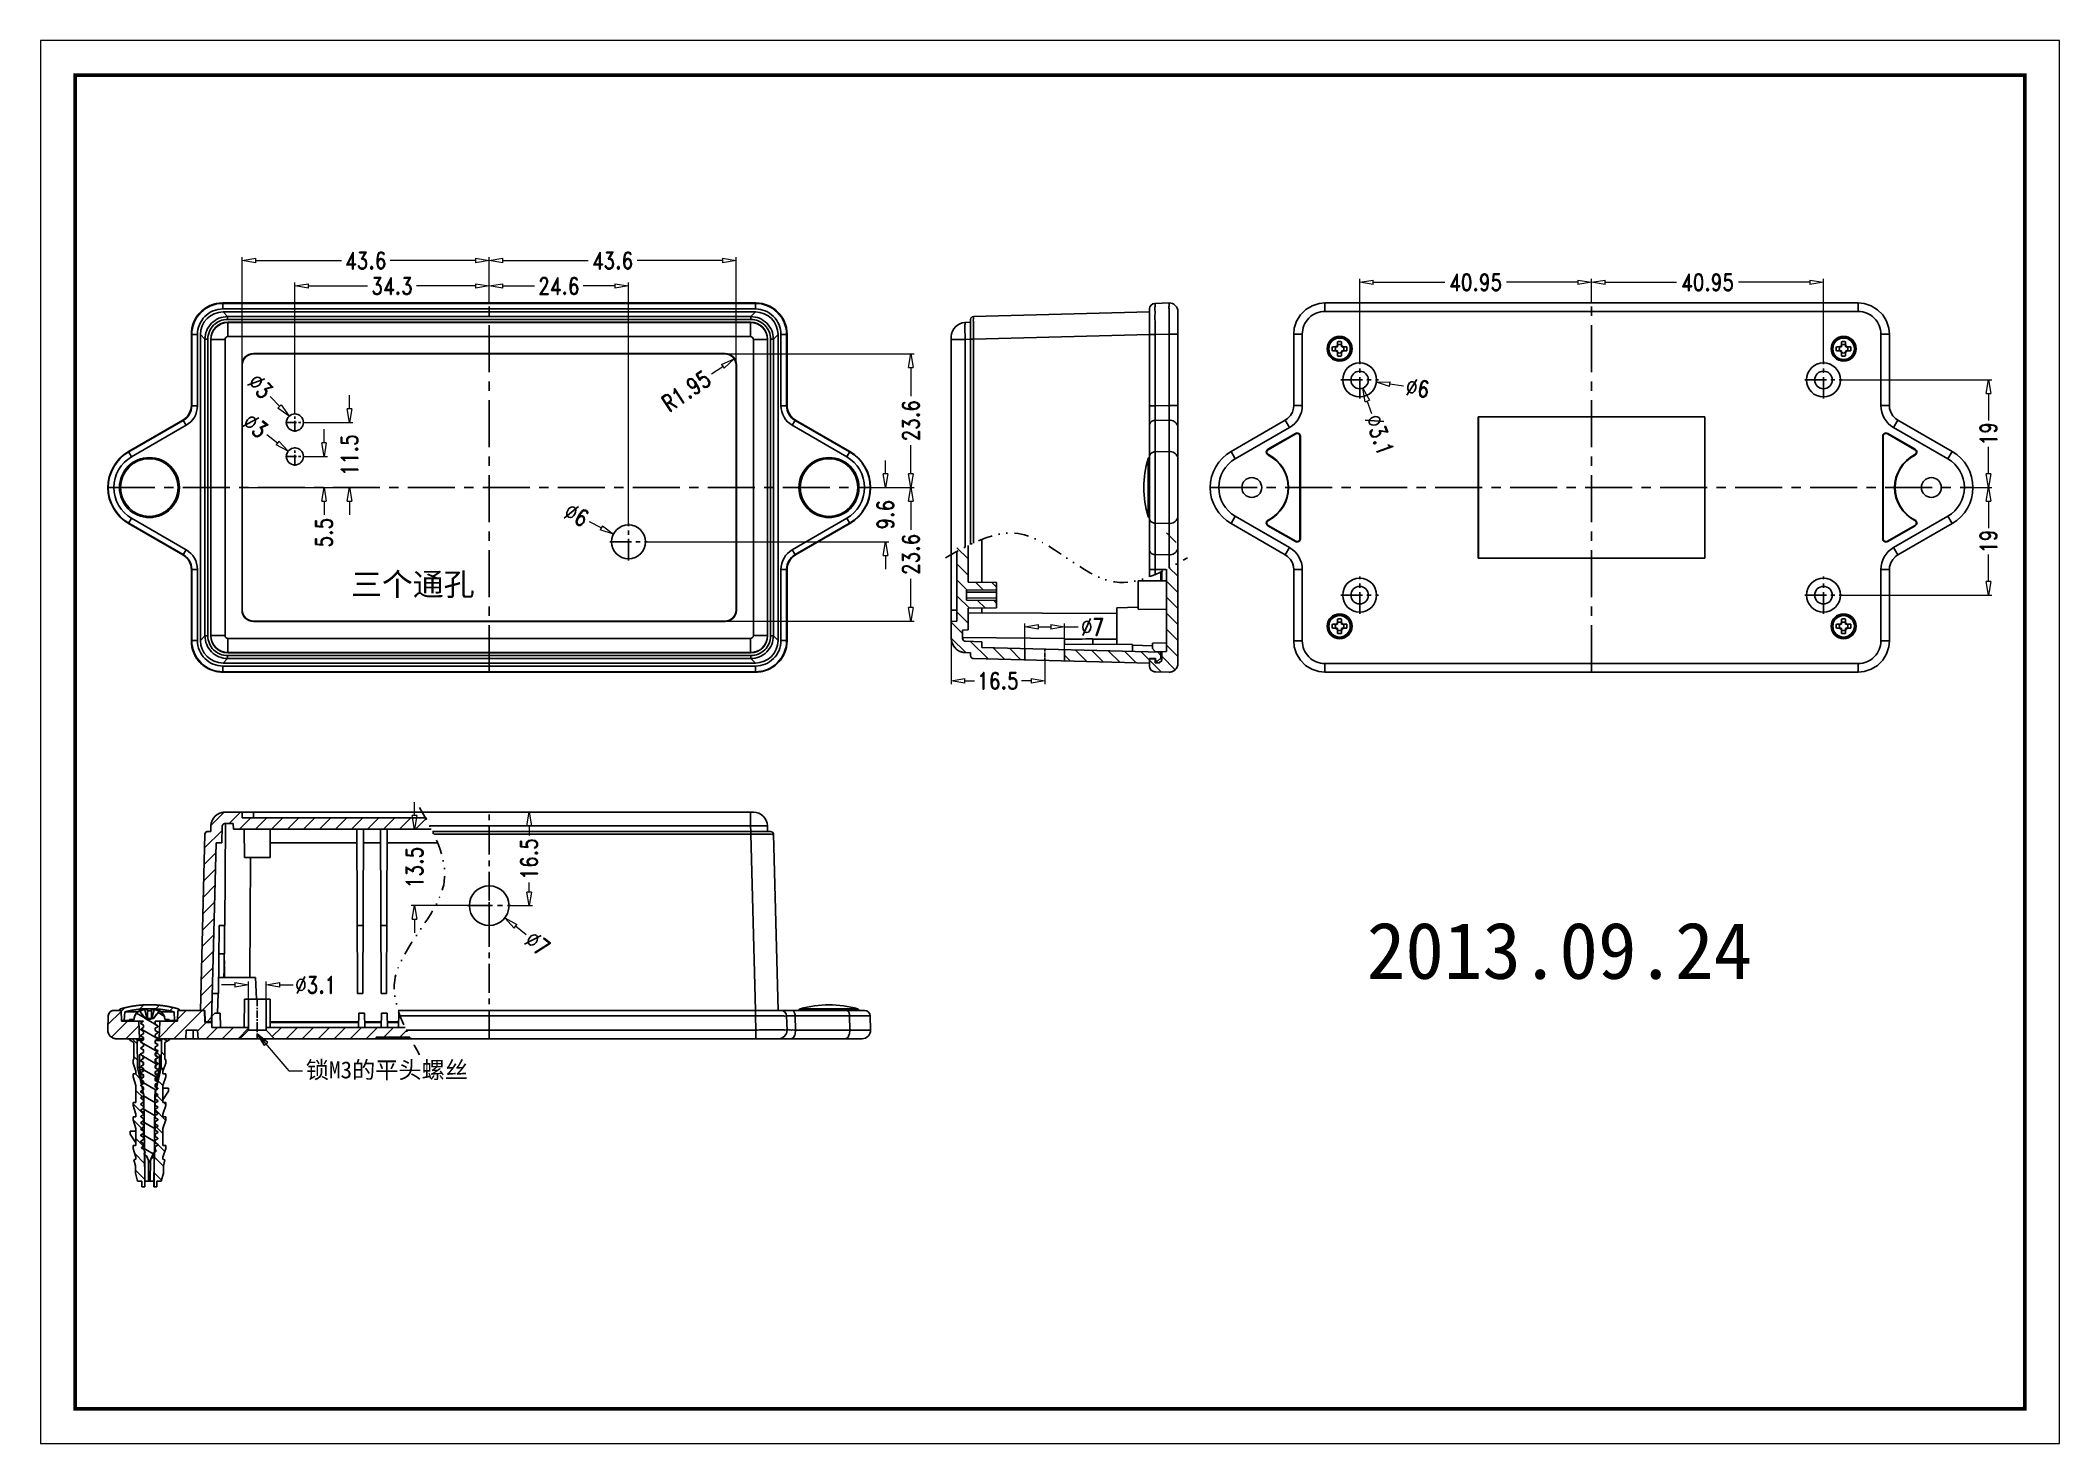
# Model space of a CAD drawing. Header units: millimetres. Extents: x 2271 to 2628, y -147 to 100.
import ezdxf
from ezdxf.enums import TextEntityAlignment as Align

# ---------------------------------------------------------------- set-up
doc = ezdxf.new("R2010")
doc.units = ezdxf.units.MM
doc.linetypes.add('CENTER', pattern=[50.8, 31.75, -6.35, 6.35, -6.35])
doc.linetypes.add('DIVIDE', pattern=[31.75, 12.7, -6.35, 0, -6.35, 0, -6.35])
doc.layers.add('06___PRT_ALL_SURFS', color=7, linetype='Continuous')
doc.layers.add('3_ALL_AXES', color=7, linetype='Continuous')
for name, color, linetype, lineweight in [('dim', 3, 'Continuous', 9), ('from', 7, 'Continuous', 13), ('text', 212, 'Continuous', 20)]:
    doc.layers.add(name, color=color, linetype=linetype, lineweight=lineweight)
doc.styles.add('ROMAND', font='romand.shx', dxfattribs={"width": 0.8, "bigfont": 'gbcbig.shx'})
doc.styles.add('宋体', font='SimSun.ttf', dxfattribs={"height": 15})
doc.styles.add('样式 1', font='SIMKAI.TTF')
doc.dimstyles.new('YanXiu', dxfattribs={"dimtxt": 2.5, "dimasz": 2.2, "dimexe": 1, "dimexo": 0, "dimgap": 0.66, "dimtad": 0, "dimzin": 1, "dimdsep": 46, "dimtxsty": 'ROMAND', "dimblk": 'CLOSEDBLANK', "dimcen": 0, "dimclrd": 3, "dimclre": 3, "dimclrt": 7, "dimazin": 0, "dimtfac": 1, "dimtofl": 0, "dimtmove": 0, "dimatfit": 3, "dimldrblk": 'CLOSEDBLANK', "dimfxl": 0, "dimlwd": 5, "dimlwe": 5, "dimarcsym": 0})

msp = doc.modelspace()

# ---------------------------------------------------------------- texts
at = {"layer": 'dim', "color": 7, "insert": (2318.347, -81.654), "char_height": 3, "attachment_point": 4, "style": '宋体'}
msp.add_mtext('{\\C6;锁M3的平头螺丝}', dxfattribs=at)
at = {"layer": 'text', "style": '样式 1'}
msp.add_text('三个通孔', height=4, dxfattribs=at).set_placement((2326.33, 2.248))
at = {"layer": 'text', "style": '宋体'}
msp.add_text('2013.09.24', height=10, dxfattribs=at).set_placement((2539.72, -60.417), align=Align.MIDDLE_CENTER)

# ---------------------------------------------------------------- blocks, each defined once
blk = doc.blocks.new('_ClosedBlank')
at = {"color": 0, "linetype": 'ByBlock', "lineweight": -2}
for p, q in [((-1, 0.17), (0, 0)), ((-1, 0.17), (-1, -0.17)), ((0, 0), (-1, -0.17))]:
    blk.add_line(p, q, dxfattribs=at)
blk = doc.blocks.new('*D2')
at = {"layer": 'Defpoints', "color": 0}
for p in [(2316.43, 56.93), (2350.73, 53.93), (2316.43, 34.49)]:
    blk.add_point(p, dxfattribs=at)
at = {"layer": 'dim', "color": 3, "lineweight": 5}
for p, q in [((2316.43, 34.49), (2316.43, 57.53)), ((2350.73, 53.93), (2350.73, 57.53)), ((2318.83, 56.93), (2329.26, 56.93)), ((2348.33, 56.93), (2337.89, 56.93))]:
    blk.add_line(p, q, dxfattribs=at)
at = {"layer": 'dim', "color": 3, "lineweight": 5, "xscale": 2.4, "yscale": 2.4, "zscale": 2.4, "rotation": 180}
blk.add_blockref('_ClosedBlank', (2316.43, 56.93), dxfattribs=at)
at = {"layer": 'dim', "color": 3, "lineweight": 5, "xscale": 2.4, "yscale": 2.4, "zscale": 2.4}
blk.add_blockref('_ClosedBlank', (2350.73, 56.93), dxfattribs=at)
at = {"layer": 'dim', "color": 7, "insert": (2333.58, 56.93), "char_height": 3, "attachment_point": 5, "style": 'ROMAND'}
blk.add_mtext('34.3', dxfattribs=at)
blk = doc.blocks.new('*D3')
at = {"layer": 'Defpoints', "color": 0}
for p in [(2307.13, 61.43), (2350.73, 53.93), (2307.13, 42.99)]:
    blk.add_point(p, dxfattribs=at)
at = {"layer": 'dim', "color": 3, "lineweight": 5}
for p, q in [((2307.13, 42.99), (2307.13, 62.03)), ((2309.53, 61.43), (2324.62, 61.43)), ((2348.33, 61.43), (2333.24, 61.43)), ((2350.73, 53.93), (2350.73, 62.03))]:
    blk.add_line(p, q, dxfattribs=at)
at = {"layer": 'dim', "color": 3, "lineweight": 5, "xscale": 2.4, "yscale": 2.4, "zscale": 2.4, "rotation": 180}
blk.add_blockref('_ClosedBlank', (2307.13, 61.43), dxfattribs=at)
at = {"layer": 'dim', "color": 3, "lineweight": 5, "xscale": 2.4, "yscale": 2.4, "zscale": 2.4}
blk.add_blockref('_ClosedBlank', (2350.73, 61.43), dxfattribs=at)
at = {"layer": 'dim', "color": 7, "insert": (2328.93, 61.43), "char_height": 3, "attachment_point": 5, "style": 'ROMAND'}
blk.add_mtext('43.6', dxfattribs=at)
blk = doc.blocks.new('*D4')
at = {"layer": 'Defpoints', "color": 0}
for p in [(2418.07, 21.34), (2378.63, 11.75), (2420.69, 11.75)]:
    blk.add_point(p, dxfattribs=at)
at = {"layer": 'dim', "color": 3, "lineweight": 5}
for p, q in [((2420.69, 23.74), (2420.69, 26.14)), ((2418.07, 21.34), (2421.29, 21.34)), ((2378.63, 11.75), (2421.29, 11.75)), ((2420.69, 9.35), (2420.69, 6.95))]:
    blk.add_line(p, q, dxfattribs=at)
at = {"layer": 'dim', "color": 3, "lineweight": 5, "xscale": 2.4, "yscale": 2.4, "zscale": 2.4}
for p, rotation in [((2420.69, 21.34), 270), ((2420.69, 11.75), 90)]:
    blk.add_blockref('_ClosedBlank', p, dxfattribs=dict(at, rotation=rotation))
at = {"layer": 'dim', "color": 7, "insert": (2420.69, 16.54), "char_height": 3, "attachment_point": 5, "rotation": 90, "style": 'ROMAND'}
blk.add_mtext('9.6', dxfattribs=at)
blk = doc.blocks.new('*D5')
at = {"layer": 'Defpoints', "color": 0}
for p in [(2418.07, 21.34), (2392.37, -2.25), (2425.19, -2.25)]:
    blk.add_point(p, dxfattribs=at)
at = {"layer": 'dim', "color": 3, "lineweight": 5}
for p, q in [((2418.07, 21.34), (2425.79, 21.34)), ((2425.19, 18.94), (2425.19, 13.86)), ((2425.19, 0.15), (2425.19, 5.23)), ((2392.37, -2.25), (2425.79, -2.25))]:
    blk.add_line(p, q, dxfattribs=at)
at = {"layer": 'dim', "color": 3, "lineweight": 5, "xscale": 2.4, "yscale": 2.4, "zscale": 2.4}
for p, rotation in [((2425.19, 21.34), 90), ((2425.19, -2.25), 270)]:
    blk.add_blockref('_ClosedBlank', p, dxfattribs=dict(at, rotation=rotation))
at = {"layer": 'dim', "color": 7, "insert": (2425.19, 9.54), "char_height": 3, "attachment_point": 5, "rotation": 90, "style": 'ROMAND'}
blk.add_mtext('23.6', dxfattribs=at)
blk = doc.blocks.new('*D7')
at = {"layer": 'Defpoints', "color": 0}
for p in [(2394.32, 61.43), (2350.73, 53.93), (2394.32, 42.99)]:
    blk.add_point(p, dxfattribs=at)
at = {"layer": 'dim', "color": 3, "lineweight": 5}
for p, q in [((2350.73, 53.93), (2350.73, 62.03)), ((2353.13, 61.43), (2368.21, 61.43)), ((2391.92, 61.43), (2376.84, 61.43)), ((2394.32, 42.99), (2394.32, 62.03))]:
    blk.add_line(p, q, dxfattribs=at)
at = {"layer": 'dim', "color": 3, "lineweight": 5, "xscale": 2.4, "yscale": 2.4, "zscale": 2.4, "rotation": 180}
blk.add_blockref('_ClosedBlank', (2350.73, 61.43), dxfattribs=at)
at = {"layer": 'dim', "color": 3, "lineweight": 5, "xscale": 2.4, "yscale": 2.4, "zscale": 2.4}
blk.add_blockref('_ClosedBlank', (2394.32, 61.43), dxfattribs=at)
at = {"layer": 'dim', "color": 7, "insert": (2372.52, 61.43), "char_height": 3, "attachment_point": 5, "style": 'ROMAND'}
blk.add_mtext('43.6', dxfattribs=at)
blk = doc.blocks.new('*D6')
at = {"layer": 'Defpoints', "color": 0}
for p in [(2350.73, 53.93), (2375.33, 56.93), (2375.33, 15.05)]:
    blk.add_point(p, dxfattribs=at)
at = {"layer": 'dim', "color": 3, "lineweight": 5}
for p, q in [((2350.73, 53.93), (2350.73, 57.53)), ((2375.33, 15.05), (2375.33, 57.53)), ((2353.13, 56.93), (2358.71, 56.93)), ((2372.93, 56.93), (2367.34, 56.93))]:
    blk.add_line(p, q, dxfattribs=at)
at = {"layer": 'dim', "color": 3, "lineweight": 5, "xscale": 2.4, "yscale": 2.4, "zscale": 2.4, "rotation": 180}
blk.add_blockref('_ClosedBlank', (2350.73, 56.93), dxfattribs=at)
at = {"layer": 'dim', "color": 3, "lineweight": 5, "xscale": 2.4, "yscale": 2.4, "zscale": 2.4}
blk.add_blockref('_ClosedBlank', (2375.33, 56.93), dxfattribs=at)
at = {"layer": 'dim', "color": 7, "insert": (2363.03, 56.93), "char_height": 3, "attachment_point": 5, "style": 'ROMAND'}
blk.add_mtext('24.6', dxfattribs=at)
blk = doc.blocks.new('*D8')
at = {"layer": 'Defpoints', "color": 0}
for p in [(2392.37, 44.94), (2425.19, 44.94), (2418.07, 21.34)]:
    blk.add_point(p, dxfattribs=at)
at = {"layer": 'dim', "color": 3, "lineweight": 5}
for p, q in [((2392.37, 44.94), (2425.79, 44.94)), ((2425.19, 42.54), (2425.19, 37.45)), ((2425.19, 23.74), (2425.19, 28.83)), ((2418.07, 21.34), (2425.79, 21.34))]:
    blk.add_line(p, q, dxfattribs=at)
at = {"layer": 'dim', "color": 3, "lineweight": 5, "xscale": 2.4, "yscale": 2.4, "zscale": 2.4}
for p, rotation in [((2425.19, 44.94), 90), ((2425.19, 21.34), 270)]:
    blk.add_blockref('_ClosedBlank', p, dxfattribs=dict(at, rotation=rotation))
at = {"layer": 'dim', "color": 7, "insert": (2425.19, 33.14), "char_height": 3, "attachment_point": 5, "rotation": 90, "style": 'ROMAND'}
blk.add_mtext('23.6', dxfattribs=at)
blk = doc.blocks.new('*D9')
at = {"layer": 'Defpoints', "color": 0}
for p in [(2392.37, 42.99), (2393.99, 44.08)]:
    blk.add_point(p, dxfattribs=at)
at = {"layer": 'dim', "color": 3, "lineweight": 5}
blk.add_line((2390.01, 41.4), (2392, 42.74), dxfattribs=at)
at = {"layer": 'dim', "color": 3, "lineweight": 5, "xscale": 2.4, "yscale": 2.4, "zscale": 2.4, "rotation": 33.87031626577775}
blk.add_blockref('_ClosedBlank', (2393.99, 44.08), dxfattribs=at)
at = {"layer": 'dim', "color": 7, "insert": (2385.52, 38.39), "char_height": 3, "attachment_point": 5, "rotation": 33.8703, "style": 'ROMAND'}
blk.add_mtext('R1.95', dxfattribs=at)
blk = doc.blocks.new('*D10')
at = {"layer": 'Defpoints', "color": 0}
for p in [(2318.08, 26.84), (2321.56, 26.84), (2307.13, 21.34)]:
    blk.add_point(p, dxfattribs=at)
at = {"layer": 'dim', "color": 3, "lineweight": 5}
for p, q in [((2321.56, 29.24), (2321.56, 31.64)), ((2318.08, 26.84), (2322.16, 26.84)), ((2307.13, 21.34), (2322.16, 21.34)), ((2321.56, 18.94), (2321.56, 16.54))]:
    blk.add_line(p, q, dxfattribs=at)
at = {"layer": 'dim', "color": 3, "lineweight": 5, "xscale": 2.4, "yscale": 2.4, "zscale": 2.4}
for p, rotation in [((2321.56, 26.84), 270), ((2321.56, 21.34), 90)]:
    blk.add_blockref('_ClosedBlank', p, dxfattribs=dict(at, rotation=rotation))
at = {"layer": 'dim', "color": 7, "insert": (2321.56, 13.37), "char_height": 3, "attachment_point": 5, "rotation": 90, "style": 'ROMAND'}
blk.add_mtext('5.5', dxfattribs=at)
blk = doc.blocks.new('*D11')
at = {"layer": 'Defpoints', "color": 0}
for p in [(2318.08, 32.84), (2326.06, 32.84), (2307.13, 21.34)]:
    blk.add_point(p, dxfattribs=at)
at = {"layer": 'dim', "color": 3, "lineweight": 5}
for p, q in [((2326.06, 35.24), (2326.06, 37.64)), ((2318.08, 32.84), (2326.66, 32.84)), ((2307.13, 21.34), (2326.66, 21.34)), ((2326.06, 18.94), (2326.06, 16.54))]:
    blk.add_line(p, q, dxfattribs=at)
at = {"layer": 'dim', "color": 3, "lineweight": 5, "xscale": 2.4, "yscale": 2.4, "zscale": 2.4}
for p, rotation in [((2326.06, 32.84), 270), ((2326.06, 21.34), 90)]:
    blk.add_blockref('_ClosedBlank', p, dxfattribs=dict(at, rotation=rotation))
at = {"layer": 'dim', "color": 7, "insert": (2326.06, 27.09), "char_height": 3, "attachment_point": 5, "rotation": 90, "style": 'ROMAND'}
blk.add_mtext('11.5', dxfattribs=at)
blk = doc.blocks.new('*D12')
at = {"layer": 'Defpoints', "color": 0}
for p in [(2372.66, 13.13), (2377.99, 10.37)]:
    blk.add_point(p, dxfattribs=at)
at = {"layer": 'dim', "color": 3, "lineweight": 5}
blk.add_line((2368.4, 15.34), (2370.53, 14.23), dxfattribs=at)
at = {"layer": 'dim', "color": 3, "lineweight": 5, "xscale": 2.4, "yscale": 2.4, "zscale": 2.4, "rotation": 332.5999090117304}
blk.add_blockref('_ClosedBlank', (2372.66, 13.13), dxfattribs=at)
at = {"layer": 'dim', "color": 7, "insert": (2366.14, 16.51), "char_height": 3, "attachment_point": 5, "rotation": 332.5999, "style": 'ROMAND'}
blk.add_mtext('∅6', dxfattribs=at)
blk = doc.blocks.new('*D13')
at = {"layer": 'Defpoints', "color": 0}
for p in [(2315.39, 33.92), (2317.47, 31.76)]:
    blk.add_point(p, dxfattribs=at)
at = {"layer": 'dim', "color": 3, "lineweight": 5}
blk.add_line((2312.06, 37.39), (2313.73, 35.65), dxfattribs=at)
at = {"layer": 'dim', "color": 3, "lineweight": 5, "xscale": 2.4, "yscale": 2.4, "zscale": 2.4, "rotation": 313.8443547597816}
blk.add_blockref('_ClosedBlank', (2315.39, 33.92), dxfattribs=at)
at = {"layer": 'dim', "color": 7, "insert": (2310.3, 39.22), "char_height": 3, "attachment_point": 5, "rotation": 313.8444, "style": 'ROMAND'}
blk.add_mtext('∅3', dxfattribs=at)
blk = doc.blocks.new('*D14')
at = {"layer": 'Defpoints', "color": 0}
for p in [(2315.24, 27.76), (2317.61, 25.93)]:
    blk.add_point(p, dxfattribs=at)
at = {"layer": 'dim', "color": 3, "lineweight": 5}
blk.add_line((2311.44, 30.69), (2313.34, 29.23), dxfattribs=at)
at = {"layer": 'dim', "color": 3, "lineweight": 5, "xscale": 2.4, "yscale": 2.4, "zscale": 2.4, "rotation": 322.3143146529844}
blk.add_blockref('_ClosedBlank', (2315.24, 27.76), dxfattribs=at)
at = {"layer": 'dim', "color": 7, "insert": (2309.43, 32.25), "char_height": 3, "attachment_point": 5, "rotation": 322.3143, "style": 'ROMAND'}
blk.add_mtext('∅3', dxfattribs=at)
blk = doc.blocks.new('*D15')
at = {"layer": 'Defpoints', "color": 0}
for p in [(2357.78, -35.99), (2368.14, -35.99), (2354.58, -52.49)]:
    blk.add_point(p, dxfattribs=at)
at = {"layer": 'dim', "color": 3, "lineweight": 5}
for p, q in [((2368.14, -35.99), (2357.18, -35.99)), ((2357.78, -38.39), (2357.78, -40.1)), ((2357.78, -50.09), (2357.78, -48.38)), ((2354.58, -52.49), (2358.38, -52.49))]:
    blk.add_line(p, q, dxfattribs=at)
at = {"layer": 'dim', "color": 3, "lineweight": 5, "xscale": 2.4, "yscale": 2.4, "zscale": 2.4}
for p, rotation in [((2357.78, -35.99), 90), ((2357.78, -52.49), 270)]:
    blk.add_blockref('_ClosedBlank', p, dxfattribs=dict(at, rotation=rotation))
at = {"layer": 'dim', "color": 7, "insert": (2357.78, -44.24), "char_height": 3, "attachment_point": 5, "rotation": 90, "style": 'ROMAND'}
blk.add_mtext('16.5', dxfattribs=at)
blk = doc.blocks.new('*D16')
at = {"layer": 'Defpoints', "color": 0}
for p in [(2332.72, -38.99), (2337.54, -52.49), (2346.88, -52.49)]:
    blk.add_point(p, dxfattribs=at)
at = {"layer": 'dim', "color": 3, "lineweight": 5}
for p, q in [((2337.54, -36.59), (2337.54, -34.19)), ((2332.72, -38.99), (2338.14, -38.99)), ((2346.88, -52.49), (2336.94, -52.49)), ((2337.54, -54.89), (2337.54, -57.29))]:
    blk.add_line(p, q, dxfattribs=at)
at = {"layer": 'dim', "color": 3, "lineweight": 5, "xscale": 2.4, "yscale": 2.4, "zscale": 2.4}
for p, rotation in [((2337.54, -38.99), 270), ((2337.54, -52.49), 90)]:
    blk.add_blockref('_ClosedBlank', p, dxfattribs=dict(at, rotation=rotation))
at = {"layer": 'dim', "color": 7, "insert": (2337.54, -45.74), "char_height": 3, "attachment_point": 5, "rotation": 90, "style": 'ROMAND'}
blk.add_mtext('13.5', dxfattribs=at)
blk = doc.blocks.new('*D17')
at = {"layer": 'Defpoints', "color": 0}
for p in [(2347.98, -50.32), (2353.48, -54.65)]:
    blk.add_point(p, dxfattribs=at)
at = {"layer": 'dim', "color": 3, "lineweight": 5}
blk.add_line((2357.25, -57.62), (2355.36, -56.14), dxfattribs=at)
at = {"layer": 'dim', "color": 3, "lineweight": 5, "xscale": 2.4, "yscale": 2.4, "zscale": 2.4, "rotation": 141.7999578477267}
blk.add_blockref('_ClosedBlank', (2353.48, -54.65), dxfattribs=at)
at = {"layer": 'dim', "color": 7, "insert": (2359.25, -59.19), "char_height": 3, "attachment_point": 5, "rotation": 321.8, "style": 'ROMAND'}
blk.add_mtext('∅7', dxfattribs=at)
blk = doc.blocks.new('*D18')
at = {"layer": 'Defpoints', "color": 0}
for p in [(2311.33, -66.48), (2308.23, -68.99), (2311.33, -68.99)]:
    blk.add_point(p, dxfattribs=at)
at = {"layer": 'dim', "color": 3, "lineweight": 5}
for p, q in [((2305.83, -66.48), (2303.43, -66.48)), ((2308.23, -68.99), (2308.23, -65.88)), ((2311.33, -68.99), (2311.33, -65.88)), ((2313.73, -66.48), (2316.13, -66.48))]:
    blk.add_line(p, q, dxfattribs=at)
at = {"layer": 'dim', "color": 3, "lineweight": 5, "xscale": 2.4, "yscale": 2.4, "zscale": 2.4}
blk.add_blockref('_ClosedBlank', (2308.23, -66.48), dxfattribs=at)
at = {"layer": 'dim', "color": 3, "lineweight": 5, "xscale": 2.4, "yscale": 2.4, "zscale": 2.4, "rotation": 180}
blk.add_blockref('_ClosedBlank', (2311.33, -66.48), dxfattribs=at)
at = {"layer": 'dim', "color": 7, "insert": (2320.1, -66.48), "char_height": 3, "attachment_point": 5, "style": 'ROMAND'}
blk.add_mtext('%%c3.1', dxfattribs=at)
blk = doc.blocks.new('*D19')
at = {"layer": 'Defpoints', "color": 0}
for p in [(2545.39, 57.58), (2545.39, 53.93), (2504.44, 43.64)]:
    blk.add_point(p, dxfattribs=at)
at = {"layer": 'dim', "color": 3, "lineweight": 5}
for p, q in [((2504.44, 43.64), (2504.44, 58.18)), ((2506.84, 57.58), (2519.46, 57.58)), ((2542.99, 57.58), (2530.37, 57.58)), ((2545.39, 53.93), (2545.39, 58.18))]:
    blk.add_line(p, q, dxfattribs=at)
at = {"layer": 'dim', "color": 3, "lineweight": 5, "xscale": 2.4, "yscale": 2.4, "zscale": 2.4, "rotation": 180}
blk.add_blockref('_ClosedBlank', (2504.44, 57.58), dxfattribs=at)
at = {"layer": 'dim', "color": 3, "lineweight": 5, "xscale": 2.4, "yscale": 2.4, "zscale": 2.4}
blk.add_blockref('_ClosedBlank', (2545.39, 57.58), dxfattribs=at)
at = {"layer": 'dim', "color": 7, "insert": (2524.92, 57.58), "char_height": 3, "attachment_point": 5, "style": 'ROMAND'}
blk.add_mtext('40.95', dxfattribs=at)
blk = doc.blocks.new('*D20')
at = {"layer": 'Defpoints', "color": 0}
for p in [(2586.34, 57.58), (2545.39, 53.93), (2586.34, 43.64)]:
    blk.add_point(p, dxfattribs=at)
at = {"layer": 'dim', "color": 3, "lineweight": 5}
for p, q in [((2545.39, 53.93), (2545.39, 58.18)), ((2547.79, 57.58), (2560.41, 57.58)), ((2583.94, 57.58), (2571.32, 57.58)), ((2586.34, 43.64), (2586.34, 58.18))]:
    blk.add_line(p, q, dxfattribs=at)
at = {"layer": 'dim', "color": 3, "lineweight": 5, "xscale": 2.4, "yscale": 2.4, "zscale": 2.4, "rotation": 180}
blk.add_blockref('_ClosedBlank', (2545.39, 57.58), dxfattribs=at)
at = {"layer": 'dim', "color": 3, "lineweight": 5, "xscale": 2.4, "yscale": 2.4, "zscale": 2.4}
blk.add_blockref('_ClosedBlank', (2586.34, 57.58), dxfattribs=at)
at = {"layer": 'dim', "color": 7, "insert": (2565.87, 57.58), "char_height": 3, "attachment_point": 5, "style": 'ROMAND'}
blk.add_mtext('40.95', dxfattribs=at)
blk = doc.blocks.new('*D21')
at = {"layer": 'Defpoints', "color": 0}
for p in [(2589.64, 40.34), (2615.47, 40.34), (2612.73, 21.34)]:
    blk.add_point(p, dxfattribs=at)
at = {"layer": 'dim', "color": 3, "lineweight": 5}
for p, q in [((2589.64, 40.34), (2616.07, 40.34)), ((2615.47, 37.94), (2615.47, 33.16)), ((2615.47, 23.74), (2615.47, 28.53)), ((2612.73, 21.34), (2616.07, 21.34))]:
    blk.add_line(p, q, dxfattribs=at)
at = {"layer": 'dim', "color": 3, "lineweight": 5, "xscale": 2.4, "yscale": 2.4, "zscale": 2.4}
for p, rotation in [((2615.47, 40.34), 90), ((2615.47, 21.34), 270)]:
    blk.add_blockref('_ClosedBlank', p, dxfattribs=dict(at, rotation=rotation))
at = {"layer": 'dim', "color": 7, "insert": (2615.47, 30.84), "char_height": 3, "attachment_point": 5, "rotation": 90, "style": 'ROMAND'}
blk.add_mtext('19', dxfattribs=at)
blk = doc.blocks.new('*D22')
at = {"layer": 'Defpoints', "color": 0}
for p in [(2612.73, 21.34), (2589.64, 2.34), (2615.47, 2.34)]:
    blk.add_point(p, dxfattribs=at)
at = {"layer": 'dim', "color": 3, "lineweight": 5}
for p, q in [((2612.73, 21.34), (2616.07, 21.34)), ((2615.47, 18.94), (2615.47, 14.16)), ((2615.47, 4.74), (2615.47, 9.53)), ((2589.64, 2.34), (2616.07, 2.34))]:
    blk.add_line(p, q, dxfattribs=at)
at = {"layer": 'dim', "color": 3, "lineweight": 5, "xscale": 2.4, "yscale": 2.4, "zscale": 2.4}
for p, rotation in [((2615.47, 21.34), 90), ((2615.47, 2.34), 270)]:
    blk.add_blockref('_ClosedBlank', p, dxfattribs=dict(at, rotation=rotation))
at = {"layer": 'dim', "color": 7, "insert": (2615.47, 11.84), "char_height": 3, "attachment_point": 5, "rotation": 90, "style": 'ROMAND'}
blk.add_mtext('19', dxfattribs=at)
blk = doc.blocks.new('*D23')
at = {"layer": 'Defpoints', "color": 0}
for p in [(2503.91, 41.8), (2504.97, 38.89)]:
    blk.add_point(p, dxfattribs=at)
at = {"layer": 'dim', "color": 3, "lineweight": 5}
blk.add_line((2506.61, 34.37), (2505.79, 36.63), dxfattribs=at)
at = {"layer": 'dim', "color": 3, "lineweight": 5, "xscale": 2.4, "yscale": 2.4, "zscale": 2.4, "rotation": 109.9593520297739}
blk.add_blockref('_ClosedBlank', (2504.97, 38.89), dxfattribs=at)
at = {"layer": 'dim', "color": 7, "insert": (2507.96, 30.64), "char_height": 3, "attachment_point": 5, "rotation": 289.9594, "style": 'ROMAND'}
blk.add_mtext('∅3.1', dxfattribs=at)
blk = doc.blocks.new('*D24')
at = {"layer": 'Defpoints', "color": 0}
for p in [(2501.47, 40.76), (2507.41, 39.92)]:
    blk.add_point(p, dxfattribs=at)
at = {"layer": 'dim', "color": 3, "lineweight": 5}
blk.add_line((2512.16, 39.25), (2509.79, 39.59), dxfattribs=at)
at = {"layer": 'dim', "color": 3, "lineweight": 5, "xscale": 2.4, "yscale": 2.4, "zscale": 2.4, "rotation": 171.9573720549085}
blk.add_blockref('_ClosedBlank', (2507.41, 39.92), dxfattribs=at)
at = {"layer": 'dim', "color": 7, "insert": (2514.68, 38.9), "char_height": 3, "attachment_point": 5, "rotation": 351.9574, "style": 'ROMAND'}
blk.add_mtext('∅6', dxfattribs=at)
blk = doc.blocks.new('*D25')
at = {"layer": 'Defpoints', "color": 0}
for p in [(2432.33, -5.31), (2448.83, -9.17), (2448.83, -12.79)]:
    blk.add_point(p, dxfattribs=at)
at = {"layer": 'dim', "color": 3, "lineweight": 5}
for p, q in [((2432.33, -5.31), (2432.33, -13.39)), ((2448.83, -9.17), (2448.83, -13.39)), ((2434.73, -12.79), (2436.44, -12.79)), ((2446.43, -12.79), (2444.73, -12.79))]:
    blk.add_line(p, q, dxfattribs=at)
at = {"layer": 'dim', "color": 3, "lineweight": 5, "xscale": 2.4, "yscale": 2.4, "zscale": 2.4, "rotation": 180}
blk.add_blockref('_ClosedBlank', (2432.33, -12.79), dxfattribs=at)
at = {"layer": 'dim', "color": 3, "lineweight": 5, "xscale": 2.4, "yscale": 2.4, "zscale": 2.4}
blk.add_blockref('_ClosedBlank', (2448.83, -12.79), dxfattribs=at)
at = {"layer": 'dim', "color": 7, "insert": (2440.58, -12.79), "char_height": 3, "attachment_point": 5, "style": 'ROMAND'}
blk.add_mtext('16.5', dxfattribs=at)
blk = doc.blocks.new('*D26')
at = {"layer": 'Defpoints', "color": 0}
for p in [(2452.33, -3.27), (2445.33, -7.08), (2452.33, -7.26)]:
    blk.add_point(p, dxfattribs=at)
at = {"layer": 'dim', "color": 3, "lineweight": 5}
for p, q in [((2445.33, -7.08), (2445.33, -2.67)), ((2447.73, -3.27), (2449.93, -3.27)), ((2452.33, -7.26), (2452.33, -2.67)), ((2452.33, -3.27), (2454.73, -3.27))]:
    blk.add_line(p, q, dxfattribs=at)
at = {"layer": 'dim', "color": 3, "lineweight": 5, "xscale": 2.4, "yscale": 2.4, "zscale": 2.4, "rotation": 180}
blk.add_blockref('_ClosedBlank', (2445.33, -3.27), dxfattribs=at)
at = {"layer": 'dim', "color": 3, "lineweight": 5, "xscale": 2.4, "yscale": 2.4, "zscale": 2.4}
blk.add_blockref('_ClosedBlank', (2452.33, -3.27), dxfattribs=at)
at = {"layer": 'dim', "color": 7, "insert": (2457.28, -3.27), "char_height": 3, "attachment_point": 5, "style": 'ROMAND'}
blk.add_mtext('%%c7', dxfattribs=at)

# ---------------------------------------------------------------- dimensions: what is measured, and where the dimension line sits
at = {"layer": 'dim'}
for base, p1, p2, override, picture, middle in [((2307.1316, 61.427), (2350.7269, 53.9333), (2307.1316, 42.9899), {"dimtxt": 3, "dimasz": 2.4, "dimexe": 0.5997, "dimgap": 0.5997, "dimzin": 8}, '*D3', (2328.9293, 61.427)), ((2316.427, 56.927), (2350.727, 53.933), (2316.427, 34.492), {"dimtxt": 3, "dimasz": 2.4, "dimexe": 0.5997, "dimgap": 0.5997, "dimzin": 8}, '*D2', (2333.577, 56.927)), ((2545.391, 57.582), (2504.441, 43.642), (2545.391, 53.933), {"dimtxt": 3, "dimasz": 2.4, "dimexe": 0.5997, "dimgap": 0.5997, "dimzin": 8}, '*D19', (2524.916, 57.582)), ((2586.341, 57.582), (2545.391, 53.933), (2586.341, 43.642), {"dimtxt": 3, "dimasz": 2.4, "dimexe": 0.5997, "dimgap": 0.5997, "dimzin": 8, "dimtmove": 1}, '*D20', (2565.866, 57.582)), ((2448.834, -12.793), (2432.334, -5.306), (2448.834, -9.173), {"dimtxt": 3, "dimasz": 2.4, "dimexe": 0.5997, "dimgap": 0.5997, "dimzin": 8}, '*D25', (2440.584, -12.793))]:
    dim = msp.add_linear_dim(base=base, p1=p1, p2=p2, dimstyle='YanXiu', override=override, dxfattribs=at)
    dim.commit()
    dim.dimension.update_dxf_attribs({"geometry": picture, "text_midpoint": middle})
for base, p1, p2, angle, override, picture, middle in [((2394.3223, 61.427), (2350.7269, 53.9333), (2394.3223, 42.9899), 180, {"dimtxt": 3, "dimasz": 2.4, "dimexe": 0.5997, "dimgap": 0.5997, "dimzin": 8}, '*D7', (2372.5246, 61.427)), ((2375.327, 56.927), (2350.727, 53.933), (2375.327, 15.047), 180, {"dimtxt": 3, "dimasz": 2.4, "dimexe": 0.5997, "dimgap": 0.5997, "dimzin": 8}, '*D6', (2363.027, 56.927)), ((2425.189, 44.938), (2418.068, 21.342), (2392.375, 44.938), 90, {"dimtxt": 3, "dimasz": 2.4, "dimexe": 0.5997, "dimgap": 0.5997, "dimzin": 8, "dimtmove": 1}, '*D8', (2425.189, 33.14)), ((2615.472, 40.342), (2612.732, 21.342), (2589.641, 40.342), 90, {"dimtxt": 3, "dimasz": 2.4, "dimexe": 0.5997, "dimgap": 0.5997, "dimzin": 8}, '*D21', (2615.472, 30.842)), ((2326.057, 32.842), (2307.132, 21.342), (2318.077, 32.842), 90, {"dimtxt": 3, "dimasz": 2.4, "dimexe": 0.5997, "dimgap": 0.5997, "dimzin": 8}, '*D11', (2326.057, 27.092)), ((2420.6893, 11.7468), (2418.0681, 21.3422), (2378.6269, 11.7468), 90, {"dimtxt": 3, "dimasz": 2.4, "dimexe": 0.5997, "dimgap": 0.5997, "dimzin": 8}, '*D4', (2420.6893, 16.5445)), ((2425.1893, -2.2532), (2418.0681, 21.3422), (2392.3747, -2.2532), 90, {"dimtxt": 3, "dimasz": 2.4, "dimexe": 0.5997, "dimgap": 0.5997, "dimzin": 8}, '*D5', (2425.1893, 9.5445)), ((2615.472, 2.342), (2612.732, 21.342), (2589.641, 2.342), 90, {"dimtxt": 3, "dimasz": 2.4, "dimexe": 0.5997, "dimgap": 0.5997, "dimzin": 8, "dimtmove": 1}, '*D22', (2615.472, 11.842)), ((2337.536, -52.489), (2332.723, -38.989), (2346.877, -52.489), 90, {"dimtxt": 3, "dimasz": 2.4, "dimexe": 0.5997, "dimgap": 0.5997, "dimzin": 8}, '*D16', (2337.536, -45.739)), ((2357.778, -35.989), (2354.577, -52.489), (2368.136, -35.989), 90, {"dimtxt": 3, "dimasz": 2.4, "dimexe": 0.5997, "dimgap": 0.5997, "dimzin": 8}, '*D15', (2357.778, -44.239))]:
    dim = msp.add_linear_dim(base=base, p1=p1, p2=p2, angle=angle, dimstyle='YanXiu', override=override, dxfattribs=at)
    dim.commit()
    dim.dimension.update_dxf_attribs({"geometry": picture, "text_midpoint": middle})
for p1, p2, picture, middle in [((2317.466, 31.76), (2315.388, 33.924), '*D13', (2310.302, 39.22)), ((2501.471, 40.762), (2507.412, 39.922), '*D24', (2514.682, 38.895)), ((2503.912, 41.799), (2504.97, 38.885), '*D23', (2507.964, 30.641)), ((2317.614, 25.925), (2315.24, 27.759), '*D14', (2309.429, 32.248)), ((2377.99, 10.366), (2372.663, 13.127), '*D12', (2366.145, 16.506)), ((2347.976, -50.324), (2353.477, -54.653), '*D17', (2359.248, -59.194))]:
    dim = msp.add_diameter_dim_2p(p1=p1, p2=p2, dimstyle='YanXiu', override={"dimtxt": 3, "dimasz": 2.4, "dimexe": 0.5997, "dimgap": 0.5997, "dimzin": 8}, dxfattribs=at)
    dim.commit()
    dim.dimension.update_dxf_attribs({"geometry": picture, "text_midpoint": middle})
dim = msp.add_radius_dim(center=(2392.375, 42.99), mpoint=(2393.992, 44.075), dimstyle='YanXiu', override={"dimtxt": 3, "dimasz": 2.4, "dimexe": 0.5997, "dimgap": 0.5997, "dimzin": 8, "dimtmove": 1}, dxfattribs=at)
dim.commit()
dim.dimension.update_dxf_attribs({"geometry": '*D9', "text_midpoint": (2385.523, 38.391), "dimtype": 164})
dim = msp.add_linear_dim(base=(2321.557, 26.842), p1=(2307.132, 21.342), p2=(2318.077, 26.842), angle=90, dimstyle='YanXiu', override={"dimtxt": 3, "dimasz": 2.4, "dimexe": 0.5997, "dimgap": 0.5997, "dimzin": 8}, dxfattribs=at)
dim.commit()
dim.dimension.update_dxf_attribs({"geometry": '*D10', "text_midpoint": (2321.557, 13.371), "dimtype": 160})
for base, p1, p2, picture, middle in [((2452.334, -3.268), (2445.334, -7.081), (2452.334, -7.264), '*D26', (2457.277, -3.268)), ((2311.327, -66.481), (2308.227, -68.989), (2311.327, -68.989), '*D18', (2320.098, -66.481))]:
    dim = msp.add_linear_dim(base=base, p1=p1, p2=p2, text='%%c<>', dimstyle='YanXiu', override={"dimtxt": 3, "dimasz": 2.4, "dimexe": 0.5997, "dimgap": 0.5997, "dimzin": 8}, dxfattribs=at)
    dim.commit()
    dim.dimension.update_dxf_attribs({"geometry": picture, "text_midpoint": middle})

# ---------------------------------------------------------------- hatches: boundary and pattern name
at = {"linetype": 'Continuous'}
h = msp.add_hatch(dxfattribs=at)
h.set_pattern_fill('DEFAULT__5', color=5, scale=2, angle=45, style=0, pattern_type=0)
h.set_pattern_definition([(45, (2069.342, -157.4641), (-1.414214, 1.414214), [])])
edge = h.paths.add_edge_path()
edge.add_line((2295.664, -72.789), (2295.164, -72.789))
edge.add_line((2295.164, -72.789), (2295.083, -71.246))
edge.add_spline(control_points=[(2295.083, -71.246), (2293.659, -70.876), (2292.199, -70.689), (2290.727, -70.689)], knot_values=[0, 0, 0, 0, 1, 1, 1, 1], weights=[1, 0.9946077, 0.9946077, 1], degree=3, periodic=0)
edge.add_spline(control_points=[(2286.371, -71.246), (2287.795, -70.876), (2289.255, -70.689), (2290.727, -70.689)], knot_values=[0, 0, 0, 0, 1, 1, 1, 1], weights=[1, 0.9946077, 0.9946077, 1], degree=3, periodic=0)
edge.add_line((2286.29, -72.789), (2286.371, -71.246))
edge.add_line((2286.29, -72.789), (2285.79, -72.789))
edge.add_line((2285.79, -72.789), (2285.727, -70.989))
edge.add_line((2285.727, -70.989), (2285.427, -70.989))
edge.add_spline(control_points=[(2285.427, -70.989), (2285.436, -70.86), (2285.517, -70.759), (2285.641, -70.722)], knot_values=[0, 0, 0, 0, 1, 1, 1, 1], weights=[1, 0.8809222, 0.8809222, 1], degree=3, periodic=0)
edge.add_spline(control_points=[(2285.641, -70.722), (2287.296, -70.235), (2289.002, -69.989), (2290.727, -69.989)], knot_values=[0, 0, 0, 0, 1, 1, 1, 1], weights=[1, 0.9931749, 0.9931749, 1], degree=3, periodic=0)
edge.add_spline(control_points=[(2295.812, -70.722), (2294.158, -70.235), (2292.451, -69.989), (2290.727, -69.989)], knot_values=[0, 0, 0, 0, 1, 1, 1, 1], weights=[1, 0.9931749, 0.9931749, 1], degree=3, periodic=0)
edge.add_spline(control_points=[(2296.027, -70.989), (2296.018, -70.86), (2295.937, -70.759), (2295.812, -70.722)], knot_values=[0, 0, 0, 0, 1, 1, 1, 1], weights=[1, 0.8809222, 0.8809222, 1], degree=3, periodic=0)
edge.add_line((2296.027, -70.989), (2295.727, -70.989))
edge.add_line((2295.664, -72.789), (2295.727, -70.989))
h = msp.add_hatch(dxfattribs=at)
h.set_pattern_fill('DEFAULT__4', color=5, scale=2, angle=150, style=0, pattern_type=0)
h.set_pattern_definition([(150, (2069.342, -157.4641), (-1, -1.73205), [])])
edge = h.paths.add_edge_path()
edge.add_line((2294.227, -72.889), (2291.767, -72.889))
edge.add_line((2291.767, -72.889), (2291.767, -73.454))
edge.add_line((2292.227, -73.72), (2291.767, -73.454))
edge.add_line((2292.227, -73.858), (2292.227, -73.72))
edge.add_line((2291.767, -74.123), (2292.227, -73.858))
edge.add_line((2291.767, -74.554), (2291.767, -74.123))
edge.add_line((2292.227, -74.82), (2291.767, -74.554))
edge.add_line((2292.227, -74.958), (2292.227, -74.82))
edge.add_line((2291.767, -75.223), (2292.227, -74.958))
edge.add_line((2291.767, -75.654), (2291.767, -75.223))
edge.add_line((2292.227, -75.92), (2291.767, -75.654))
edge.add_line((2292.227, -76.058), (2292.227, -75.92))
edge.add_line((2291.767, -76.323), (2292.227, -76.058))
edge.add_line((2291.767, -76.754), (2291.767, -76.323))
edge.add_line((2292.227, -77.02), (2291.767, -76.754))
edge.add_line((2292.227, -77.158), (2292.227, -77.02))
edge.add_line((2291.767, -77.423), (2292.227, -77.158))
edge.add_line((2291.767, -77.854), (2291.767, -77.423))
edge.add_line((2292.227, -78.12), (2291.767, -77.854))
edge.add_line((2292.227, -78.258), (2292.227, -78.12))
edge.add_line((2291.767, -78.523), (2292.227, -78.258))
edge.add_line((2291.767, -78.954), (2291.767, -78.523))
edge.add_line((2292.227, -79.22), (2291.767, -78.954))
edge.add_line((2292.227, -79.358), (2292.227, -79.22))
edge.add_line((2291.767, -79.623), (2292.227, -79.358))
edge.add_line((2291.767, -80.054), (2291.767, -79.623))
edge.add_line((2292.227, -80.32), (2291.767, -80.054))
edge.add_line((2292.227, -80.458), (2292.227, -80.32))
edge.add_line((2291.767, -80.723), (2292.227, -80.458))
edge.add_line((2291.767, -81.154), (2291.767, -80.723))
edge.add_line((2292.227, -81.42), (2291.767, -81.154))
edge.add_line((2292.227, -81.558), (2292.227, -81.42))
edge.add_line((2291.767, -81.823), (2292.227, -81.558))
edge.add_line((2291.767, -82.254), (2291.767, -81.823))
edge.add_line((2292.227, -82.52), (2291.767, -82.254))
edge.add_line((2292.227, -82.658), (2292.227, -82.52))
edge.add_line((2291.767, -82.923), (2292.227, -82.658))
edge.add_line((2291.767, -83.354), (2291.767, -82.923))
edge.add_line((2292.227, -83.62), (2291.767, -83.354))
edge.add_line((2292.227, -83.758), (2292.227, -83.62))
edge.add_line((2291.767, -84.023), (2292.227, -83.758))
edge.add_line((2291.767, -84.454), (2291.767, -84.023))
edge.add_line((2292.227, -84.72), (2291.767, -84.454))
edge.add_line((2292.227, -84.858), (2292.227, -84.72))
edge.add_line((2291.767, -85.123), (2292.227, -84.858))
edge.add_line((2291.767, -85.554), (2291.767, -85.123))
edge.add_line((2292.227, -85.82), (2291.767, -85.554))
edge.add_line((2292.227, -85.958), (2292.227, -85.82))
edge.add_line((2291.767, -86.223), (2292.227, -85.958))
edge.add_line((2291.767, -86.654), (2291.767, -86.223))
edge.add_line((2292.227, -86.92), (2291.767, -86.654))
edge.add_line((2292.227, -87.058), (2292.227, -86.92))
edge.add_line((2291.767, -87.323), (2292.227, -87.058))
edge.add_line((2291.767, -87.754), (2291.767, -87.323))
edge.add_line((2292.227, -88.02), (2291.767, -87.754))
edge.add_line((2292.227, -88.158), (2292.227, -88.02))
edge.add_line((2291.767, -88.423), (2292.227, -88.158))
edge.add_line((2291.767, -88.854), (2291.767, -88.423))
edge.add_line((2292.227, -89.12), (2291.767, -88.854))
edge.add_line((2292.227, -89.258), (2292.227, -89.12))
edge.add_line((2291.767, -89.523), (2292.227, -89.258))
edge.add_line((2291.767, -89.954), (2291.767, -89.523))
edge.add_line((2292.227, -90.22), (2291.767, -89.954))
edge.add_line((2292.227, -90.358), (2292.227, -90.22))
edge.add_line((2291.767, -90.623), (2292.227, -90.358))
edge.add_line((2291.767, -91.054), (2291.767, -90.623))
edge.add_line((2292.227, -91.32), (2291.767, -91.054))
edge.add_line((2292.227, -91.458), (2292.227, -91.32))
edge.add_line((2291.767, -91.723), (2292.227, -91.458))
edge.add_line((2291.767, -92.154), (2291.767, -91.723))
edge.add_line((2292.227, -92.42), (2291.767, -92.154))
edge.add_line((2292.227, -92.558), (2292.227, -92.42))
edge.add_line((2291.767, -92.823), (2292.227, -92.558))
edge.add_line((2291.767, -93.254), (2291.767, -92.823))
edge.add_line((2292.227, -93.52), (2291.767, -93.254))
edge.add_line((2292.227, -93.658), (2292.227, -93.52))
edge.add_line((2291.767, -93.923), (2292.227, -93.658))
edge.add_line((2291.767, -94.354), (2291.767, -93.923))
edge.add_line((2292.227, -94.62), (2291.767, -94.354))
edge.add_line((2292.227, -94.758), (2292.227, -94.62))
edge.add_line((2291.767, -95.023), (2292.227, -94.758))
edge.add_line((2291.767, -95.023), (2291.767, -95.08))
edge.add_spline(control_points=[(2291.767, -95.08), (2291.767, -95.255), (2291.737, -95.427), (2291.677, -95.591)], knot_values=[0, 0, 0, 0, 1, 1, 1, 1], weights=[1, 0.9899264, 0.9899264, 1], degree=3, periodic=0)
edge.add_line((2291.9, -95.72), (2291.677, -95.591))
edge.add_line((2291.9, -95.858), (2291.9, -95.72))
edge.add_line((2291.464, -96.109), (2291.9, -95.858))
edge.add_line((2291.212, -96.719), (2291.464, -96.109))
edge.add_line((2291.026, -97.166), (2291.212, -96.719))
edge.add_line((2290.727, -97.889), (2291.026, -97.166))
edge.add_line((2290.727, -97.889), (2290.209, -96.637))
edge.add_line((2289.81, -96.408), (2290.209, -96.637))
edge.add_line((2289.81, -96.27), (2289.81, -96.408))
edge.add_line((2290.009, -96.155), (2289.81, -96.27))
edge.add_line((2289.801, -95.654), (2290.009, -96.155))
edge.add_spline(control_points=[(2289.771, -95.576), (2289.781, -95.602), (2289.79, -95.628), (2289.801, -95.654)], knot_values=[0, 0, 0, 0, 1, 1, 1, 1], weights=[1, 0.9997422, 0.9997422, 1], degree=3, periodic=0)
edge.add_line((2289.307, -95.308), (2289.771, -95.576))
edge.add_line((2289.307, -95.17), (2289.307, -95.308))
edge.add_line((2289.687, -94.951), (2289.307, -95.17))
edge.add_line((2289.687, -94.951), (2289.687, -94.473))
edge.add_line((2289.227, -94.208), (2289.687, -94.473))
edge.add_line((2289.227, -94.07), (2289.227, -94.208))
edge.add_line((2289.687, -93.804), (2289.227, -94.07))
edge.add_line((2289.687, -93.804), (2289.687, -93.373))
edge.add_line((2289.227, -93.108), (2289.687, -93.373))
edge.add_line((2289.227, -92.97), (2289.227, -93.108))
edge.add_line((2289.687, -92.704), (2289.227, -92.97))
edge.add_line((2289.687, -92.704), (2289.687, -92.273))
edge.add_line((2289.227, -92.008), (2289.687, -92.273))
edge.add_line((2289.227, -91.87), (2289.227, -92.008))
edge.add_line((2289.687, -91.604), (2289.227, -91.87))
edge.add_line((2289.687, -91.604), (2289.687, -91.173))
edge.add_line((2289.227, -90.908), (2289.687, -91.173))
edge.add_line((2289.227, -90.77), (2289.227, -90.908))
edge.add_line((2289.687, -90.504), (2289.227, -90.77))
edge.add_line((2289.687, -90.504), (2289.687, -90.073))
edge.add_line((2289.227, -89.808), (2289.687, -90.073))
edge.add_line((2289.227, -89.67), (2289.227, -89.808))
edge.add_line((2289.687, -89.404), (2289.227, -89.67))
edge.add_line((2289.687, -89.404), (2289.687, -88.973))
edge.add_line((2289.227, -88.708), (2289.687, -88.973))
edge.add_line((2289.227, -88.57), (2289.227, -88.708))
edge.add_line((2289.687, -88.304), (2289.227, -88.57))
edge.add_line((2289.687, -88.304), (2289.687, -87.873))
edge.add_line((2289.227, -87.608), (2289.687, -87.873))
edge.add_line((2289.227, -87.47), (2289.227, -87.608))
edge.add_line((2289.687, -87.204), (2289.227, -87.47))
edge.add_line((2289.687, -87.204), (2289.687, -86.773))
edge.add_line((2289.227, -86.508), (2289.687, -86.773))
edge.add_line((2289.227, -86.37), (2289.227, -86.508))
edge.add_line((2289.687, -86.104), (2289.227, -86.37))
edge.add_line((2289.687, -86.104), (2289.687, -85.673))
edge.add_line((2289.227, -85.408), (2289.687, -85.673))
edge.add_line((2289.227, -85.27), (2289.227, -85.408))
edge.add_line((2289.687, -85.004), (2289.227, -85.27))
edge.add_line((2289.687, -85.004), (2289.687, -84.573))
edge.add_line((2289.227, -84.308), (2289.687, -84.573))
edge.add_line((2289.227, -84.17), (2289.227, -84.308))
edge.add_line((2289.687, -83.904), (2289.227, -84.17))
edge.add_line((2289.687, -83.904), (2289.687, -83.473))
edge.add_line((2289.227, -83.208), (2289.687, -83.473))
edge.add_line((2289.227, -83.07), (2289.227, -83.208))
edge.add_line((2289.687, -82.804), (2289.227, -83.07))
edge.add_line((2289.687, -82.804), (2289.687, -82.373))
edge.add_line((2289.227, -82.108), (2289.687, -82.373))
edge.add_line((2289.227, -81.97), (2289.227, -82.108))
edge.add_line((2289.687, -81.704), (2289.227, -81.97))
edge.add_line((2289.687, -81.704), (2289.687, -81.273))
edge.add_line((2289.227, -81.008), (2289.687, -81.273))
edge.add_line((2289.227, -80.87), (2289.227, -81.008))
edge.add_line((2289.687, -80.604), (2289.227, -80.87))
edge.add_line((2289.687, -80.604), (2289.687, -80.173))
edge.add_line((2289.227, -79.908), (2289.687, -80.173))
edge.add_line((2289.227, -79.77), (2289.227, -79.908))
edge.add_line((2289.687, -79.504), (2289.227, -79.77))
edge.add_line((2289.687, -79.504), (2289.687, -79.073))
edge.add_line((2289.227, -78.808), (2289.687, -79.073))
edge.add_line((2289.227, -78.67), (2289.227, -78.808))
edge.add_line((2289.687, -78.404), (2289.227, -78.67))
edge.add_line((2289.687, -78.404), (2289.687, -77.973))
edge.add_line((2289.227, -77.708), (2289.687, -77.973))
edge.add_line((2289.227, -77.57), (2289.227, -77.708))
edge.add_line((2289.687, -77.304), (2289.227, -77.57))
edge.add_line((2289.687, -77.304), (2289.687, -76.873))
edge.add_line((2289.227, -76.608), (2289.687, -76.873))
edge.add_line((2289.227, -76.47), (2289.227, -76.608))
edge.add_line((2289.687, -76.204), (2289.227, -76.47))
edge.add_line((2289.687, -76.204), (2289.687, -75.773))
edge.add_line((2289.227, -75.508), (2289.687, -75.773))
edge.add_line((2289.227, -75.37), (2289.227, -75.508))
edge.add_line((2289.687, -75.104), (2289.227, -75.37))
edge.add_line((2289.687, -75.104), (2289.687, -74.673))
edge.add_line((2289.227, -74.408), (2289.687, -74.673))
edge.add_line((2289.227, -74.27), (2289.227, -74.408))
edge.add_line((2289.687, -74.004), (2289.227, -74.27))
edge.add_line((2289.687, -74.004), (2289.687, -73.573))
edge.add_line((2289.227, -73.308), (2289.687, -73.573))
edge.add_line((2289.227, -73.17), (2289.227, -73.308))
edge.add_line((2289.687, -72.904), (2289.227, -73.17))
edge.add_line((2289.687, -72.889), (2289.687, -72.904))
edge.add_line((2289.687, -72.889), (2287.227, -72.889))
edge.add_line((2287.227, -72.889), (2287.227, -72.589))
edge.add_line((2288.027, -72.589), (2287.227, -72.589))
edge.add_spline(control_points=[(2288.027, -72.589), (2288.002, -71.918), (2288.355, -71.348), (2288.966, -71.071)], knot_values=[0, 0, 0, 0, 1, 1, 1, 1], weights=[1, 0.8866332, 0.8866332, 1], degree=3, periodic=0)
edge.add_line((2289.977, -72.388), (2288.966, -71.071))
edge.add_line((2289.977, -72.388), (2290.727, -72.589))
edge.add_line((2291.477, -72.388), (2290.727, -72.589))
edge.add_line((2291.477, -72.388), (2292.487, -71.071))
edge.add_spline(control_points=[(2293.427, -72.589), (2293.452, -71.918), (2293.099, -71.348), (2292.487, -71.071)], knot_values=[0, 0, 0, 0, 1, 1, 1, 1], weights=[1, 0.8866332, 0.8866332, 1], degree=3, periodic=0)
edge.add_line((2294.227, -72.589), (2293.427, -72.589))
edge.add_line((2294.227, -72.889), (2294.227, -72.589))
h = msp.add_hatch(dxfattribs=at)
h.set_pattern_fill('A', color=5, scale=2, angle=135, style=0, pattern_type=0)
h.set_pattern_definition([(135, (2069.342, -157.4641), (-1.414214, -1.414214), [])])
edge = h.paths.add_edge_path()
edge.add_line((2291.537, -101.137), (2291.688, -85.957))
edge.add_line((2291.688, -85.957), (2292.802, -81.049))
edge.add_line((2292.877, -76.317), (2292.802, -81.049))
edge.add_spline(control_points=[(2293.211, -75.989), (2293.018, -75.989), (2292.881, -76.124), (2292.877, -76.317)], knot_values=[0, 0, 0, 0, 1, 1, 1, 1], weights=[1, 0.8085034, 0.8085034, 1], degree=3, periodic=0)
edge.add_line((2294.269, -75.989), (2293.211, -75.989))
edge.add_line((2294.269, -76.161), (2294.269, -75.989))
edge.add_line((2293.454, -76.644), (2294.269, -76.161))
edge.add_line((2293.454, -79.683), (2293.454, -76.644))
edge.add_line((2293.611, -79.683), (2293.454, -79.683))
edge.add_line((2293.611, -80.29), (2293.611, -79.683))
edge.add_line((2293.105, -81.707), (2293.611, -80.29))
edge.add_line((2293.105, -82.213), (2293.105, -81.707))
edge.add_line((2293.611, -82.213), (2293.105, -82.213))
edge.add_line((2293.611, -82.719), (2293.611, -82.213))
edge.add_line((2293.105, -84.237), (2293.611, -82.719))
edge.add_line((2293.105, -84.743), (2293.105, -84.237))
edge.add_line((2293.105, -86.804), (2293.105, -84.743))
edge.add_line((2293.105, -87.273), (2293.105, -86.804))
edge.add_line((2293.611, -87.273), (2293.105, -87.273))
edge.add_line((2293.611, -87.779), (2293.611, -87.273))
edge.add_line((2293.105, -89.297), (2293.611, -87.779))
edge.add_line((2293.105, -89.803), (2293.105, -89.297))
edge.add_line((2293.611, -89.803), (2293.105, -89.803))
edge.add_line((2293.611, -90.309), (2293.611, -89.803))
edge.add_line((2293.105, -91.827), (2293.611, -90.309))
edge.add_line((2293.105, -91.827), (2293.105, -94.863))
edge.add_line((2293.611, -94.863), (2293.105, -94.863))
edge.add_line((2293.611, -95.369), (2293.611, -94.863))
edge.add_line((2293.105, -96.887), (2293.611, -95.369))
edge.add_line((2293.105, -97.241), (2293.105, -96.887))
edge.add_line((2293.451, -97.367), (2293.105, -97.241))
edge.add_line((2293.451, -97.367), (2293.206, -98.405))
edge.add_line((2293.206, -98.405), (2293.206, -99.72))
edge.add_line((2293.206, -99.72), (2292.802, -101.137))
edge.add_line((2292.802, -101.137), (2292.043, -101.137))
edge.add_line((2292.043, -101.137), (2292.043, -102.149))
edge.add_line((2291.537, -102.149), (2292.043, -102.149))
edge.add_line((2291.537, -101.137), (2291.537, -102.149))
edge = h.paths.add_edge_path()
edge.add_line((2289.917, -101.137), (2289.766, -85.957))
edge.add_line((2289.917, -101.137), (2289.917, -102.149))
edge.add_line((2289.411, -102.149), (2289.917, -102.149))
edge.add_line((2289.411, -101.137), (2289.411, -102.149))
edge.add_line((2289.411, -101.137), (2288.652, -101.137))
edge.add_line((2288.248, -99.72), (2288.652, -101.137))
edge.add_line((2288.248, -98.405), (2288.248, -99.72))
edge.add_line((2288.003, -97.367), (2288.248, -98.405))
edge.add_line((2288.349, -97.241), (2288.003, -97.367))
edge.add_line((2288.349, -96.887), (2288.349, -97.241))
edge.add_line((2288.349, -96.887), (2287.843, -95.369))
edge.add_line((2287.843, -95.369), (2287.843, -94.863))
edge.add_line((2288.349, -94.863), (2287.843, -94.863))
edge.add_line((2288.349, -94.375), (2288.349, -94.863))
edge.add_line((2288.349, -92.333), (2288.349, -94.375))
edge.add_line((2288.349, -91.827), (2288.349, -92.333))
edge.add_line((2288.349, -91.827), (2287.843, -90.309))
edge.add_line((2287.843, -90.309), (2287.843, -89.803))
edge.add_line((2288.349, -89.803), (2287.843, -89.803))
edge.add_line((2288.349, -89.297), (2288.349, -89.803))
edge.add_line((2288.349, -89.297), (2287.843, -87.779))
edge.add_line((2287.843, -87.779), (2287.843, -87.273))
edge.add_line((2288.349, -87.273), (2287.843, -87.273))
edge.add_line((2288.349, -87.273), (2288.349, -84.237))
edge.add_line((2288.349, -84.237), (2287.843, -82.719))
edge.add_line((2287.843, -82.719), (2287.843, -82.213))
edge.add_line((2288.349, -82.213), (2287.843, -82.213))
edge.add_line((2288.349, -81.707), (2288.349, -82.213))
edge.add_line((2288.349, -81.707), (2287.843, -80.29))
edge.add_line((2287.843, -80.29), (2287.843, -79.683))
edge.add_line((2287.999, -79.683), (2287.843, -79.683))
edge.add_line((2287.999, -79.683), (2287.999, -76.644))
edge.add_line((2287.999, -76.644), (2287.185, -76.161))
edge.add_line((2287.185, -76.161), (2287.185, -75.989))
edge.add_line((2288.243, -75.989), (2287.185, -75.989))
edge.add_spline(control_points=[(2288.243, -75.989), (2288.436, -75.989), (2288.573, -76.124), (2288.576, -76.317)], knot_values=[0, 0, 0, 0, 1, 1, 1, 1], weights=[1, 0.8085034, 0.8085034, 1], degree=3, periodic=0)
edge.add_line((2288.576, -76.317), (2288.652, -81.049))
edge.add_line((2289.766, -85.957), (2288.652, -81.049))

# ---------------------------------------------------------------- linework, layer by layer
at = {"color": 7, "linetype": 'Continuous'}
for p, q in [((2303.634, 53.933), (2397.819, 53.933)), ((2303.634, 53.933), (2397.819, 53.933)), ((2303.7, 53.868), (2303.634, 53.933)), ((2303.634, 53.933), (2303.634, 53.933)), ((2397.754, 53.868), (2303.7, 53.868)), ((2303.7, 52.868), (2303.7, 53.868)), ((2397.754, 53.868), (2397.819, 53.933)), ((2397.754, 52.868), (2397.754, 53.868)), ((2397.819, 53.933), (2397.819, 53.933)), ((2468.308, 53.868), (2470.795, 53.933)), ((2592.484, 53.933), (2498.299, 53.933)), ((2498.299, 52.433), (2498.299, 53.933)), ((2592.484, 52.433), (2592.484, 53.933)), ((2397.754, 52.868), (2303.7, 52.868)), ((2303.726, 52.342), (2397.728, 52.342)), ((2304.54, 51.528), (2303.726, 52.342)), ((2304.54, 51.528), (2396.914, 51.528)), ((2304.54, 51.528), (2304.54, 51.028)), ((2304.54, 51.028), (2396.914, 51.028)), ((2396.9, 50.515), (2304.554, 50.515)), ((2304.579, 50.489), (2304.554, 50.515)), ((2396.874, 50.489), (2396.9, 50.515)), ((2396.914, 51.528), (2397.728, 52.342)), ((2396.914, 51.528), (2396.914, 51.028)), ((2434.769, 50.489), (2435.743, 50.515)), ((2435.743, 51.028), (2435.743, 11.297)), ((2436.229, 51.528), (2467.334, 52.342)), ((2467.334, 5.585), (2467.334, 52.868)), ((2472.334, 52.433), (2472.334, 7.987)), ((2592.484, 52.433), (2498.299, 52.433)), ((2298.136, 48.435), (2298.136, 48.435)), ((2298.201, 48.369), (2298.136, 48.435)), ((2298.136, 35.828), (2298.136, 48.435)), ((2298.136, 35.828), (2298.136, 48.435)), ((2299.201, 48.37), (2298.201, 48.37)), ((2298.201, 48.369), (2298.201, 35.79)), ((2299.201, 48.37), (2299.201, 35.79)), ((2300.541, 47.529), (2299.727, 48.344)), ((2299.727, -5.659), (2299.727, 48.344)), ((2300.541, 47.529), (2301.041, 47.529)), ((2300.541, -4.845), (2300.541, 47.529)), ((2301.041, -4.845), (2301.041, 47.529)), ((2301.58, 47.49), (2301.555, 47.516)), ((2301.555, 47.516), (2301.555, -4.831)), ((2399.874, 47.49), (2399.899, 47.516)), ((2399.899, -4.831), (2399.899, 47.516)), ((2400.413, 47.529), (2400.413, -4.845)), ((2400.912, 47.529), (2400.413, 47.529)), ((2400.912, 47.529), (2401.727, 48.344)), ((2400.912, 47.529), (2400.912, -4.845)), ((2401.727, -5.659), (2401.727, 48.344)), ((2402.253, 35.79), (2402.253, 48.37)), ((2402.253, 48.37), (2403.252, 48.37)), ((2403.252, 48.37), (2403.318, 48.435)), ((2403.252, 35.79), (2403.252, 48.37)), ((2403.318, 48.435), (2403.318, 35.828)), ((2403.318, 48.435), (2403.318, 35.828)), ((2403.318, 48.435), (2403.318, 48.435)), ((2434.769, 47.49), (2435.743, 47.516)), ((2436.229, 47.529), (2435.743, 47.529)), ((2436.229, 47.529), (2467.334, 48.344)), ((2436.229, 47.529), (2436.229, 11.527)), ((2467.334, 48.37), (2468.308, 48.37)), ((2468.308, 48.37), (2470.795, 48.435)), ((2468.308, 35.79), (2468.308, 48.37)), ((2472.334, 48.435), (2470.795, 48.435)), ((2470.795, 48.435), (2470.795, 35.828)), ((2494.3, 48.435), (2492.8, 48.435)), ((2492.8, 48.435), (2492.8, 35.828)), ((2494.3, 48.435), (2494.3, 35.828)), ((2500.541, 46.301), (2500.541, 47.099)), ((2501.241, 47.099), (2501.241, 46.301)), ((2589.541, 46.301), (2589.541, 47.099)), ((2590.241, 47.099), (2590.241, 46.301)), ((2596.482, 35.828), (2596.482, 48.435)), ((2596.482, 48.435), (2597.982, 48.435)), ((2597.982, 35.828), (2597.982, 48.435)), ((2307.132, 42.99), (2307.079, 42.99)), ((2307.079, -0.306), (2307.079, 42.99)), ((2307.132, -0.306), (2307.132, 42.99)), ((2309.079, 44.99), (2392.375, 44.99)), ((2309.079, 44.938), (2309.079, 44.99)), ((2309.079, 44.938), (2392.375, 44.938)), ((2392.375, 44.938), (2392.375, 44.99)), ((2394.322, 42.99), (2394.322, -0.306)), ((2394.322, 42.99), (2394.375, 42.99)), ((2394.375, 42.99), (2394.375, -0.306)), ((2499.635, 46.192), (2500.433, 46.192)), ((2500.433, 45.492), (2499.635, 45.492)), ((2500.541, 44.586), (2500.541, 45.384)), ((2501.241, 45.384), (2501.241, 44.586)), ((2501.349, 46.192), (2502.147, 46.192)), ((2502.147, 45.492), (2501.349, 45.492)), ((2588.635, 46.192), (2589.433, 46.192)), ((2589.433, 45.492), (2588.635, 45.492)), ((2589.541, 44.586), (2589.541, 45.384)), ((2590.241, 45.384), (2590.241, 44.586)), ((2590.349, 46.192), (2591.147, 46.192)), ((2591.147, 45.492), (2590.349, 45.492)), ((2298.136, 35.828), (2298.136, 35.828)), ((2298.201, 35.79), (2298.136, 35.828)), ((2299.201, 35.79), (2298.201, 35.79)), ((2402.253, 35.79), (2403.252, 35.79)), ((2403.318, 35.828), (2403.252, 35.79)), ((2403.359, 35.333), (2403.318, 35.828)), ((2403.318, 35.828), (2403.318, 35.828)), ((2467.334, 35.79), (2468.308, 35.79)), ((2470.795, 35.828), (2468.308, 35.79)), ((2472.334, 35.828), (2470.795, 35.828)), ((2494.3, 35.828), (2492.8, 35.828)), ((2596.482, 35.828), (2597.982, 35.828)), ((2287.056, 27.7), (2296.637, 33.231)), ((2287.057, 27.699), (2296.637, 33.23)), ((2296.702, 33.193), (2287.089, 27.643)), ((2297.202, 32.327), (2287.589, 26.777)), ((2297.046, 33.515), (2296.637, 33.231)), ((2296.637, 33.231), (2296.637, 33.23)), ((2296.702, 33.193), (2296.637, 33.23)), ((2297.202, 32.327), (2296.702, 33.193)), ((2404.252, 32.327), (2404.752, 33.193)), ((2413.865, 26.777), (2404.252, 32.327)), ((2404.817, 33.23), (2404.752, 33.193)), ((2414.365, 27.643), (2404.752, 33.193)), ((2404.817, 33.231), (2404.817, 33.23)), ((2404.817, 33.231), (2414.398, 27.7)), ((2404.817, 33.23), (2414.397, 27.699)), ((2470.795, 33.23), (2468.308, 33.193)), ((2468.308, 9.492), (2468.308, 33.193)), ((2470.795, 33.23), (2470.795, 9.454)), ((2491.301, 33.231), (2481.72, 27.7)), ((2492.051, 31.932), (2491.301, 33.231)), ((2565.391, 33.842), (2525.391, 33.842)), ((2525.391, 33.842), (2525.407, 33.826)), ((2525.391, 33.842), (2525.391, 8.842)), ((2565.375, 33.826), (2525.407, 33.826)), ((2525.407, 33.826), (2525.407, 8.858)), ((2565.391, 33.842), (2565.375, 33.826)), ((2565.375, 8.858), (2565.375, 33.826)), ((2565.391, 8.842), (2565.391, 33.842)), ((2598.731, 31.932), (2599.481, 33.231)), ((2609.062, 27.7), (2599.481, 33.231)), ((2492.051, 31.932), (2482.47, 26.401)), ((2493.101, 30.899), (2488.248, 28.098)), ((2493.141, 30.829), (2488.288, 28.028)), ((2493.101, 30.899), (2493.141, 30.829)), ((2493.972, 30.396), (2493.891, 30.396)), ((2493.891, 12.288), (2493.891, 30.396)), ((2493.972, 12.288), (2493.972, 30.396)), ((2596.81, 30.396), (2596.81, 12.288)), ((2596.81, 30.396), (2596.891, 30.396)), ((2596.891, 30.396), (2596.891, 12.288)), ((2597.681, 30.899), (2597.641, 30.829)), ((2602.494, 28.028), (2597.641, 30.829)), ((2602.534, 28.098), (2597.681, 30.899)), ((2608.312, 26.401), (2598.731, 31.932)), ((2287.589, 26.777), (2287.056, 27.7)), ((2413.865, 26.777), (2414.398, 27.7)), ((2467.068, 16.257), (2467.068, 26.428)), ((2468.308, 27.643), (2470.795, 27.699)), ((2482.47, 26.401), (2481.72, 27.7)), ((2488.248, 28.098), (2488.288, 28.028)), ((2488.277, 27.076), (2488.314, 27.148)), ((2602.505, 27.076), (2602.468, 27.148)), ((2602.534, 28.098), (2602.494, 28.028)), ((2608.312, 26.401), (2609.062, 27.7)), ((2287.056, 14.985), (2287.589, 15.907)), ((2296.637, 9.453), (2287.056, 14.985)), ((2296.637, 9.454), (2287.057, 14.985)), ((2287.089, 15.041), (2296.702, 9.492)), ((2287.589, 15.907), (2297.202, 10.357)), ((2404.252, 10.357), (2413.865, 15.907)), ((2404.752, 9.492), (2414.365, 15.041)), ((2414.398, 14.985), (2404.817, 9.453)), ((2414.397, 14.985), (2404.817, 9.454)), ((2413.865, 15.907), (2414.398, 14.985)), ((2468.308, 15.041), (2470.795, 14.985)), ((2482.47, 16.284), (2481.72, 14.985)), ((2481.72, 14.985), (2491.301, 9.453)), ((2482.47, 16.284), (2492.051, 10.752)), ((2488.248, 14.587), (2488.288, 14.657)), ((2488.248, 14.587), (2493.101, 11.785)), ((2488.277, 15.608), (2488.314, 15.536)), ((2488.288, 14.657), (2493.141, 11.855)), ((2597.641, 11.855), (2602.494, 14.657)), ((2597.681, 11.785), (2602.534, 14.587)), ((2598.731, 10.752), (2608.312, 16.284)), ((2599.481, 9.453), (2609.062, 14.985)), ((2602.505, 15.608), (2602.468, 15.536)), ((2602.534, 14.587), (2602.494, 14.657)), ((2608.312, 16.284), (2609.062, 14.985)), ((2435.334, 11.097), (2435.334, 4.636)), ((2435.334, 11.097), (2435.334, 4.636)), ((2437.743, 12.18), (2437.743, 4.615)), ((2492.051, 10.752), (2491.301, 9.453)), ((2493.101, 11.785), (2493.141, 11.855)), ((2493.972, 12.288), (2493.891, 12.288)), ((2596.81, 12.288), (2596.891, 12.288)), ((2597.681, 11.785), (2597.641, 11.855)), ((2598.731, 10.752), (2599.481, 9.453)), ((2296.637, 9.454), (2296.702, 9.492)), ((2296.637, 9.453), (2296.637, 9.454)), ((2297.202, 10.357), (2296.702, 9.491)), ((2298.095, 7.351), (2298.136, 6.857)), ((2404.252, 10.357), (2404.752, 9.491)), ((2404.408, 9.169), (2404.817, 9.453)), ((2404.752, 9.492), (2404.817, 9.454)), ((2404.817, 9.453), (2404.817, 9.454)), ((2432.334, -5.306), (2432.334, 9.501)), ((2433.334, 10.052), (2433.334, -2.253)), ((2433.334, 10.052), (2433.334, -2.253)), ((2468.308, 9.492), (2470.795, 9.454)), ((2472.334, -9.749), (2472.334, 7.987)), ((2472.334, -9.749), (2472.334, 7.987)), ((2525.391, 8.842), (2525.407, 8.858)), ((2525.391, 8.842), (2565.391, 8.842)), ((2525.407, 8.858), (2565.375, 8.858)), ((2565.391, 8.842), (2565.375, 8.858)), ((2298.136, 6.857), (2298.201, 6.894)), ((2298.136, 6.857), (2298.136, 6.857)), ((2298.136, -5.75), (2298.136, 6.857)), ((2298.136, -5.75), (2298.136, 6.857)), ((2299.201, 6.894), (2298.201, 6.894)), ((2298.201, 6.894), (2298.201, -5.685)), ((2299.201, 6.894), (2299.201, -5.685)), ((2402.253, -5.685), (2402.253, 6.894)), ((2402.253, 6.894), (2403.252, 6.894)), ((2403.252, -5.685), (2403.252, 6.894)), ((2403.252, 6.894), (2403.318, 6.857)), ((2403.318, 6.857), (2403.318, -5.75)), ((2403.318, 6.857), (2403.318, -5.75)), ((2403.318, 6.857), (2403.318, 6.857)), ((2435.334, 4.636), (2440.334, 4.592)), ((2435.334, 4.636), (2440.334, 4.592)), ((2440.334, 4.592), (2440.334, 3.292)), ((2440.334, 0.092), (2440.334, 4.592)), ((2470.334, 4.886), (2465.334, 4.842)), ((2465.334, 4.841), (2465.334, -0.157)), ((2467.334, 6.894), (2468.308, 6.894)), ((2468.308, 5.978), (2468.308, 6.894)), ((2468.308, 6.894), (2470.208, 6.866)), ((2469.334, 6.44), (2469.334, 4.877)), ((2469.484, 6.511), (2469.484, 4.878)), ((2470.334, 6.929), (2470.334, -7.613)), ((2470.334, 6.929), (2470.334, -7.613)), ((2494.3, 6.857), (2492.8, 6.857)), ((2492.8, 6.857), (2492.8, -5.75)), ((2494.3, 6.857), (2494.3, -5.75)), ((2596.482, -5.75), (2596.482, 6.857)), ((2596.482, 6.857), (2597.982, 6.857)), ((2597.982, -5.75), (2597.982, 6.857)), ((2435.034, 3.246), (2440.334, 3.292)), ((2435.034, 3.246), (2440.334, 3.292)), ((2435.034, 3.246), (2435.034, 1.438)), ((2435.034, 3.246), (2435.034, 1.438)), ((2440.334, 2.892), (2435.034, 2.846)), ((2435.034, 1.838), (2440.334, 1.792)), ((2435.034, 1.438), (2440.334, 1.392)), ((2435.034, 1.438), (2440.334, 1.392)), ((2435.334, 0.049), (2440.334, 0.092)), ((2435.334, 0.049), (2440.334, 0.092)), ((2435.334, 0.049), (2435.334, -3.806)), ((2435.334, 0.049), (2435.334, -3.806)), ((2437.743, 0.07), (2437.743, -0.779)), ((2440.334, 1.392), (2440.334, 0.092)), ((2461.534, 0.092), (2465.33, 0.225)), ((2461.534, -6.367), (2461.534, 0.092)), ((2307.132, -0.306), (2307.079, -0.306)), ((2392.375, -2.253), (2309.079, -2.253)), ((2309.079, -2.253), (2309.079, -2.306)), ((2392.375, -2.306), (2309.079, -2.306)), ((2392.375, -2.253), (2392.375, -2.306)), ((2394.322, -0.306), (2394.375, -0.306)), ((2433.334, -0.306), (2432.334, -0.306)), ((2433.334, -2.253), (2432.334, -2.306)), ((2433.334, -2.253), (2432.334, -2.306)), ((2432.334, -5.306), (2432.334, -2.306)), ((2435.334, -0.766), (2461.534, -0.904)), ((2470.334, -0.201), (2465.334, -0.158)), ((2499.635, -2.808), (2500.433, -2.808)), ((2500.433, -3.508), (2499.635, -3.508)), ((2500.541, -2.699), (2500.541, -1.901)), ((2501.241, -1.901), (2501.241, -2.699)), ((2501.349, -2.808), (2502.147, -2.808)), ((2502.147, -3.508), (2501.349, -3.508)), ((2588.635, -2.808), (2589.433, -2.808)), ((2589.433, -3.508), (2588.635, -3.508)), ((2589.541, -2.699), (2589.541, -1.901)), ((2590.241, -1.901), (2590.241, -2.699)), ((2590.349, -2.808), (2591.147, -2.808)), ((2591.147, -3.508), (2590.349, -3.508)), ((2298.201, -5.685), (2298.136, -5.75)), ((2298.136, -5.75), (2298.136, -5.75)), ((2299.201, -5.685), (2298.201, -5.685)), ((2300.541, -4.845), (2299.727, -5.659)), ((2300.541, -4.845), (2301.041, -4.845)), ((2301.58, -4.806), (2301.555, -4.831)), ((2399.874, -4.805), (2399.899, -4.831)), ((2400.912, -4.845), (2400.413, -4.845)), ((2400.912, -4.845), (2401.727, -5.659)), ((2402.253, -5.685), (2403.252, -5.685)), ((2403.252, -5.685), (2403.318, -5.75)), ((2403.318, -5.75), (2403.318, -5.75)), ((2435.334, -3.806), (2434.334, -3.858)), ((2435.334, -3.806), (2434.334, -3.858)), ((2434.334, -5.306), (2434.334, -3.858)), ((2434.334, -5.306), (2434.334, -3.858)), ((2452.334, -5.314), (2434.334, -5.157)), ((2437.743, -5.882), (2434.821, -5.805)), ((2437.743, -5.882), (2434.821, -5.805)), ((2437.743, -5.882), (2437.743, -6.882)), ((2437.743, -5.882), (2437.743, -6.882)), ((2469.334, -7.71), (2437.743, -6.882)), ((2469.334, -7.71), (2437.743, -6.882)), ((2452.334, -5.314), (2452.334, -6.287)), ((2464.334, -6.392), (2452.334, -6.287)), ((2457.334, -6.331), (2457.334, -5.399)), ((2457.334, -5.434), (2461.534, -5.412)), ((2461.534, -5.506), (2458.545, -5.428)), ((2464.33, -6.505), (2467.834, -6.628)), ((2464.334, -7.579), (2464.334, -6.392)), ((2467.834, -6.16), (2470.334, -6.094)), ((2467.834, -6.16), (2467.834, -7.102)), ((2468.334, -7.619), (2467.834, -7.102)), ((2494.3, -5.75), (2492.8, -5.75)), ((2500.541, -4.414), (2500.541, -3.616)), ((2501.241, -3.616), (2501.241, -4.414)), ((2589.541, -4.414), (2589.541, -3.616)), ((2590.241, -3.616), (2590.241, -4.414)), ((2596.482, -5.75), (2597.982, -5.75)), ((2303.7, -10.184), (2397.754, -10.184)), ((2303.7, -10.184), (2303.7, -11.183)), ((2304.54, -8.843), (2303.726, -9.658)), ((2303.726, -9.658), (2397.728, -9.658)), ((2396.914, -8.344), (2304.54, -8.344)), ((2304.54, -8.843), (2304.54, -8.344)), ((2396.914, -8.843), (2304.54, -8.843)), ((2304.579, -7.805), (2304.554, -7.83)), ((2304.554, -7.83), (2396.9, -7.83)), ((2396.875, -7.805), (2396.9, -7.83)), ((2396.914, -8.843), (2396.914, -8.344)), ((2396.914, -8.843), (2397.728, -9.658)), ((2397.754, -10.184), (2397.754, -11.183)), ((2435.743, -7.83), (2434.769, -7.805)), ((2435.743, -7.83), (2434.769, -7.805)), ((2435.743, -7.83), (2435.743, -8.344)), ((2435.743, -7.83), (2435.743, -8.344)), ((2467.334, -9.658), (2436.229, -8.843)), ((2467.334, -9.658), (2436.229, -8.843)), ((2467.334, -8.857), (2468.384, -8.82)), ((2467.334, -8.857), (2468.384, -8.82)), ((2467.334, -9.658), (2467.334, -8.857)), ((2467.334, -10.184), (2467.334, -8.857)), ((2468.388, -8.921), (2467.334, -8.957)), ((2468.334, -8.922), (2467.334, -8.957)), ((2467.334, -10.184), (2467.334, -8.957)), ((2468.334, -7.619), (2469.484, -7.66)), ((2468.334, -9.609), (2468.334, -8.922)), ((2468.334, -9.609), (2468.334, -8.922)), ((2469.014, -9.609), (2468.334, -9.609)), ((2469.014, -9.609), (2468.334, -9.609)), ((2468.384, -8.82), (2468.384, -9.32)), ((2468.384, -8.82), (2468.384, -9.32)), ((2468.384, -9.32), (2468.734, -9.32)), ((2468.384, -9.32), (2468.734, -9.32)), ((2468.734, -9.32), (2469.334, -8.787)), ((2468.734, -9.32), (2469.334, -8.787)), ((2469.484, -9.189), (2469.014, -9.609)), ((2469.484, -9.189), (2469.014, -9.609)), ((2469.484, -8.882), (2469.217, -8.892)), ((2469.334, -8.787), (2469.334, -7.654)), ((2469.334, -8.787), (2469.334, -7.71)), ((2470.334, -7.613), (2469.484, -7.658)), ((2470.334, -7.613), (2469.484, -7.658)), ((2469.484, -7.658), (2469.484, -9.189)), ((2469.484, -7.658), (2469.484, -9.189)), ((2498.299, -9.749), (2592.484, -9.749)), ((2498.299, -9.749), (2498.299, -11.249)), ((2592.484, -9.749), (2592.484, -11.249)), ((2303.7, -11.183), (2303.634, -11.248)), ((2397.819, -11.248), (2303.634, -11.248)), ((2303.634, -11.249), (2303.634, -11.248)), ((2397.819, -11.249), (2303.634, -11.249)), ((2303.7, -11.183), (2397.754, -11.183)), ((2397.754, -11.183), (2397.819, -11.248)), ((2397.819, -11.249), (2397.819, -11.248)), ((2468.308, -11.183), (2470.795, -11.248)), ((2468.308, -11.183), (2470.795, -11.248)), ((2498.299, -11.249), (2592.484, -11.249)), ((2301.58, -38.423), (2301.555, -39.397)), ((2301.555, -39.397), (2301.58, -38.423)), ((2303.503, -41.397), (2303.579, -38.476)), ((2303.503, -41.397), (2303.579, -38.476)), ((2304.018, -55.989), (2304.175, -37.989)), ((2304.079, -35.989), (2338.897, -35.989)), ((2307.079, -35.989), (2304.079, -35.989)), ((2304.079, -35.989), (2307.079, -35.989)), ((2304.079, -37.989), (2305.527, -37.989)), ((2304.079, -37.989), (2305.527, -37.989)), ((2305.527, -37.989), (2305.579, -38.989)), ((2305.579, -38.989), (2305.527, -37.989)), ((2305.579, -38.989), (2340.505, -38.989)), ((2305.579, -38.989), (2340.505, -38.989)), ((2307.132, -36.989), (2307.079, -35.989)), ((2307.132, -36.989), (2307.079, -35.989)), ((2307.132, -36.989), (2339.45, -36.989)), ((2307.132, -36.989), (2339.45, -36.989)), ((2307.483, -38.989), (2307.527, -43.989)), ((2309.079, -36.989), (2309.079, -35.989)), ((2312.071, -38.989), (2312.027, -43.989)), ((2327.458, -67.989), (2327.331, -38.989)), ((2328.396, -67.989), (2328.523, -38.989)), ((2331.658, -67.989), (2331.531, -38.989)), ((2332.596, -67.989), (2332.723, -38.989)), ((2396.875, -38.423), (2396.9, -39.397)), ((2399.874, -38.423), (2399.899, -39.397)), ((2300.541, -39.884), (2299.727, -70.989)), ((2299.727, -70.989), (2300.541, -39.884)), ((2301.041, -39.397), (2301.555, -39.397)), ((2301.041, -39.397), (2301.555, -39.397)), ((2301.675, -72.989), (2302.503, -41.397)), ((2301.675, -72.989), (2302.503, -41.397)), ((2302.503, -41.397), (2303.503, -41.397)), ((2302.503, -41.397), (2303.503, -41.397)), ((2312.05, -41.397), (2327.342, -41.397)), ((2328.512, -41.397), (2331.542, -41.397)), ((2332.712, -41.397), (2341.613, -41.397)), ((2400.413, -39.397), (2340.708, -39.397)), ((2396.914, -39.884), (2340.943, -39.884)), ((2396.914, -39.884), (2396.914, -39.397)), ((2396.914, -39.884), (2397.728, -70.989)), ((2400.912, -39.884), (2401.727, -70.989)), ((2312.027, -43.989), (2307.527, -43.989)), ((2308.481, -65.189), (2308.592, -43.989)), ((2302.941, -67.989), (2303.045, -55.989)), ((2304.018, -55.989), (2303.045, -55.989)), ((2328.448, -55.989), (2327.405, -55.989)), ((2332.648, -55.989), (2331.605, -55.989)), ((2303.986, -60.989), (2303.002, -60.989)), ((2303.957, -62.199), (2303.879, -65.189)), ((2303.951, -60.989), (2303.973, -65.189)), ((2309.477, -65.189), (2302.977, -65.189)), ((2309.477, -65.189), (2309.61, -68.989)), ((2284.451, -70.989), (2285.727, -70.989)), ((2284.451, -70.989), (2285.727, -70.989)), ((2285.727, -70.989), (2285.427, -70.989)), ((2285.727, -70.989), (2285.793, -72.889)), ((2285.727, -70.989), (2285.793, -72.889)), ((2285.79, -72.789), (2285.727, -70.989)), ((2286.29, -72.789), (2286.371, -71.246)), ((2286.29, -72.789), (2286.371, -71.246)), ((2286.371, -71.246), (2288.669, -71.246)), ((2289.002, -71.071), (2288.966, -71.071)), ((2289.977, -72.388), (2288.966, -71.071)), ((2289.977, -72.388), (2288.966, -71.071)), ((2289.889, -70.858), (2290.272, -72.435)), ((2290.377, -70.858), (2290.377, -72.435)), ((2290.377, -71.071), (2291.077, -71.071)), ((2291.077, -70.858), (2291.077, -72.435)), ((2291.565, -70.858), (2291.182, -72.435)), ((2291.477, -72.388), (2292.487, -71.071)), ((2291.477, -72.388), (2292.487, -71.071)), ((2292.487, -71.071), (2292.452, -71.071)), ((2292.777, -71.246), (2295.083, -71.246)), ((2295.164, -72.789), (2295.083, -71.246)), ((2295.164, -72.789), (2295.083, -71.246)), ((2295.727, -70.989), (2295.661, -72.889)), ((2295.727, -70.989), (2295.661, -72.889)), ((2295.664, -72.789), (2295.727, -70.989)), ((2295.727, -70.989), (2300.54, -70.989)), ((2295.727, -70.989), (2300.427, -70.989)), ((2296.027, -70.989), (2295.727, -70.989)), ((2299.727, -70.989), (2300.528, -70.989)), ((2300.503, -73.139), (2300.427, -70.989)), ((2300.503, -73.139), (2300.427, -70.989)), ((2300.528, -70.989), (2300.597, -72.989)), ((2300.528, -70.989), (2300.597, -72.989)), ((2302.941, -67.989), (2301.806, -67.989)), ((2302.879, -67.987), (2302.757, -71.489)), ((2307.527, -68.989), (2307.483, -73.989)), ((2307.527, -68.989), (2312.027, -68.989)), ((2312.027, -68.989), (2312.071, -73.989)), ((2327.458, -67.989), (2328.396, -67.989)), ((2331.658, -67.989), (2332.596, -67.989)), ((2334.653, -70.989), (2417.002, -70.989)), ((2334.757, -71.3), (2334.733, -73.989)), ((2397.754, -70.989), (2397.754, -71.963)), ((2415.812, -70.722), (2405.641, -70.722)), ((2283.386, -74.45), (2283.451, -71.963)), ((2283.386, -74.45), (2283.451, -71.963)), ((2285.79, -72.789), (2287.227, -72.789)), ((2286.29, -72.789), (2285.79, -72.789)), ((2285.793, -72.889), (2289.687, -72.889)), ((2285.793, -72.889), (2288.869, -72.889)), ((2288.027, -72.589), (2287.227, -72.589)), ((2287.227, -72.589), (2287.227, -72.889)), ((2288.027, -72.589), (2287.227, -72.589)), ((2287.227, -72.889), (2287.227, -72.589)), ((2289.687, -72.889), (2287.227, -72.889)), ((2288.977, -75.989), (2288.869, -72.889)), ((2288.977, -75.989), (2288.869, -72.889)), ((2289.687, -72.904), (2289.227, -73.17)), ((2289.687, -72.904), (2289.227, -73.17)), ((2289.227, -73.17), (2289.227, -73.308)), ((2289.227, -73.17), (2289.227, -73.308)), ((2289.227, -73.308), (2289.687, -73.573)), ((2289.257, -73.342), (2289.227, -73.308)), ((2289.227, -73.308), (2289.687, -73.573)), ((2289.687, -74.004), (2289.227, -74.27)), ((2289.687, -74.004), (2289.227, -74.27)), ((2289.227, -74.27), (2289.227, -74.408)), ((2289.227, -74.27), (2289.227, -74.408)), ((2289.227, -74.408), (2289.687, -74.673)), ((2289.257, -74.442), (2289.227, -74.408)), ((2289.227, -74.408), (2289.687, -74.673)), ((2289.257, -73.342), (2289.42, -73.439)), ((2289.257, -74.442), (2289.42, -74.539)), ((2289.42, -73.439), (2289.687, -73.598)), ((2289.42, -74.539), (2289.687, -74.698)), ((2289.687, -72.889), (2289.687, -72.904)), ((2289.687, -72.889), (2289.687, -72.904)), ((2289.687, -73.573), (2289.687, -74.004)), ((2289.687, -74.004), (2289.687, -73.573)), ((2289.687, -74.673), (2289.687, -75.104)), ((2289.687, -75.104), (2289.687, -74.673)), ((2289.977, -72.388), (2290.064, -72.388)), ((2289.977, -72.388), (2290.727, -72.589)), ((2289.977, -72.388), (2290.727, -72.589)), ((2290.377, -72.388), (2291.077, -72.388)), ((2291.477, -72.388), (2290.727, -72.589)), ((2291.477, -72.388), (2290.727, -72.589)), ((2291.39, -72.388), (2291.477, -72.388)), ((2291.767, -72.889), (2295.661, -72.889)), ((2291.767, -72.889), (2291.767, -73.454)), ((2291.767, -72.889), (2291.767, -73.454)), ((2294.227, -72.889), (2291.767, -72.889)), ((2291.853, -73.481), (2291.767, -73.43)), ((2292.227, -73.72), (2291.767, -73.454)), ((2292.227, -73.72), (2291.767, -73.454)), ((2291.767, -74.123), (2292.227, -73.858)), ((2291.767, -74.123), (2292.227, -73.858)), ((2291.767, -74.554), (2291.767, -74.123)), ((2291.767, -74.554), (2291.767, -74.123)), ((2292.037, -74.691), (2291.767, -74.53)), ((2292.227, -74.82), (2291.767, -74.554)), ((2292.227, -74.82), (2291.767, -74.554)), ((2292.197, -74.785), (2292.037, -74.691)), ((2292.227, -73.72), (2292.197, -73.685)), ((2292.227, -74.82), (2292.197, -74.785)), ((2292.227, -73.858), (2292.227, -73.72)), ((2292.227, -73.858), (2292.227, -73.72)), ((2292.227, -74.958), (2292.227, -74.82)), ((2292.227, -74.958), (2292.227, -74.82)), ((2292.477, -75.989), (2292.585, -72.889)), ((2292.477, -75.989), (2292.585, -72.889)), ((2292.585, -72.889), (2295.661, -72.889)), ((2294.227, -72.589), (2293.427, -72.589)), ((2294.227, -72.589), (2293.427, -72.589)), ((2294.227, -72.889), (2294.227, -72.589)), ((2294.227, -72.889), (2294.227, -72.589)), ((2294.227, -72.789), (2295.664, -72.789)), ((2295.664, -72.789), (2295.164, -72.789)), ((2297.227, -74.45), (2297.146, -75.989)), ((2297.227, -74.45), (2297.146, -75.989)), ((2297.227, -74.45), (2299.227, -74.45)), ((2297.227, -74.45), (2299.227, -74.45)), ((2298.437, -75.989), (2298.477, -74.45)), ((2299.227, -74.45), (2299.308, -75.989)), ((2299.227, -74.45), (2299.308, -75.989)), ((2300.503, -73.139), (2301.727, -73.139)), ((2300.503, -73.139), (2301.727, -73.139)), ((2300.597, -72.989), (2301.73, -72.989)), ((2300.597, -72.989), (2301.675, -72.989)), ((2301.765, -71.989), (2301.725, -73.139)), ((2301.771, -73.989), (2301.727, -73.139)), ((2301.771, -73.989), (2301.727, -73.139)), ((2302.283, -71.489), (2301.765, -71.989)), ((2301.771, -73.989), (2308.227, -73.989)), ((2301.771, -73.989), (2308.227, -73.989)), ((2302.283, -71.489), (2303.225, -71.489)), ((2303.225, -71.489), (2303.291, -73.989)), ((2311.327, -73.989), (2335.864, -73.989)), ((2311.327, -73.989), (2335.864, -73.989)), ((2312.062, -72.989), (2327.684, -72.989)), ((2312.063, -73.139), (2327.684, -73.139)), ((2327.727, -71.489), (2327.661, -73.989)), ((2327.727, -71.489), (2328.727, -71.489)), ((2328.727, -71.489), (2328.792, -73.989)), ((2328.77, -72.989), (2331.684, -72.989)), ((2328.77, -73.139), (2331.684, -73.139)), ((2331.727, -71.489), (2331.661, -73.989)), ((2331.727, -71.489), (2332.727, -71.489)), ((2332.727, -71.489), (2332.792, -73.989)), ((2332.77, -72.989), (2334.742, -72.989)), ((2332.77, -73.139), (2334.741, -73.139)), ((2334.996, -71.963), (2397.754, -71.963)), ((2397.819, -74.45), (2336.084, -74.45)), ((2397.754, -71.963), (2397.819, -74.45)), ((2397.819, -75.989), (2397.819, -74.45)), ((2403.252, -71.963), (2403.318, -74.45)), ((2404.752, -71.963), (2404.817, -74.45)), ((2404.752, -71.963), (2418.002, -71.963)), ((2418.068, -74.45), (2404.817, -74.45)), ((2414.365, -71.963), (2414.397, -74.45)), ((2418.068, -74.45), (2418.002, -71.963)), ((2284.886, -75.989), (2289.687, -75.989)), ((2284.886, -75.989), (2288.977, -75.989)), ((2287.185, -75.989), (2287.185, -76.161)), ((2288.243, -75.989), (2287.185, -75.989)), ((2287.185, -76.161), (2287.185, -75.989)), ((2287.999, -76.644), (2287.185, -76.161)), ((2287.999, -76.644), (2287.185, -76.161)), ((2287.999, -79.683), (2287.999, -76.644)), ((2287.999, -79.683), (2287.999, -76.644)), ((2288.576, -76.317), (2289.491, -76.317)), ((2288.576, -76.317), (2288.652, -81.049)), ((2288.576, -76.317), (2288.652, -81.049)), ((2289.687, -75.104), (2289.227, -75.37)), ((2289.687, -75.104), (2289.227, -75.37)), ((2289.227, -75.37), (2289.227, -75.508)), ((2289.227, -75.37), (2289.227, -75.508)), ((2289.227, -75.508), (2289.687, -75.773)), ((2289.257, -75.542), (2289.227, -75.508)), ((2289.227, -75.508), (2289.687, -75.773)), ((2289.687, -76.204), (2289.227, -76.47)), ((2289.687, -76.204), (2289.227, -76.47)), ((2289.227, -76.47), (2289.227, -76.608)), ((2289.227, -76.47), (2289.227, -76.608)), ((2289.227, -76.608), (2289.687, -76.873)), ((2289.257, -76.642), (2289.227, -76.608)), ((2289.227, -76.608), (2289.687, -76.873)), ((2289.687, -77.304), (2289.227, -77.57)), ((2289.687, -77.304), (2289.227, -77.57)), ((2289.227, -77.57), (2289.227, -77.708)), ((2289.227, -77.57), (2289.227, -77.708)), ((2289.227, -77.708), (2289.687, -77.973)), ((2289.257, -77.742), (2289.227, -77.708)), ((2289.227, -77.708), (2289.687, -77.973)), ((2289.687, -78.404), (2289.227, -78.67)), ((2289.687, -78.404), (2289.227, -78.67)), ((2289.257, -75.542), (2289.42, -75.639)), ((2289.257, -76.642), (2289.42, -76.739)), ((2289.257, -77.742), (2289.42, -77.839)), ((2289.42, -75.639), (2289.687, -75.798)), ((2289.42, -76.739), (2289.687, -76.898)), ((2289.42, -77.839), (2289.687, -77.998)), ((2289.687, -76.204), (2289.687, -75.773)), ((2289.687, -76.204), (2289.687, -75.773)), ((2289.687, -77.304), (2289.687, -76.873)), ((2289.687, -77.304), (2289.687, -76.873)), ((2289.687, -77.973), (2289.687, -78.404)), ((2289.687, -78.404), (2289.687, -77.973)), ((2291.767, -75.223), (2292.227, -74.958)), ((2291.767, -75.223), (2292.227, -74.958)), ((2291.767, -75.654), (2291.767, -75.223)), ((2291.767, -75.654), (2291.767, -75.223)), ((2292.037, -75.791), (2291.767, -75.63)), ((2292.227, -75.92), (2291.767, -75.654)), ((2292.227, -75.92), (2291.767, -75.654)), ((2291.767, -76.323), (2292.227, -76.058)), ((2291.767, -76.323), (2292.227, -76.058)), ((2291.767, -76.754), (2291.767, -76.323)), ((2291.767, -76.754), (2291.767, -76.323)), ((2292.037, -76.891), (2291.767, -76.73)), ((2292.227, -77.02), (2291.767, -76.754)), ((2292.227, -77.02), (2291.767, -76.754)), ((2291.767, -77.423), (2292.227, -77.158)), ((2291.767, -77.423), (2292.227, -77.158)), ((2291.767, -77.854), (2291.767, -77.423)), ((2291.767, -77.854), (2291.767, -77.423)), ((2292.037, -77.991), (2291.767, -77.83)), ((2292.227, -78.12), (2291.767, -77.854)), ((2292.227, -78.12), (2291.767, -77.854)), ((2291.767, -78.523), (2292.227, -78.258)), ((2291.767, -78.523), (2292.227, -78.258)), ((2291.777, -76.317), (2292.877, -76.317)), ((2292.197, -75.885), (2292.037, -75.791)), ((2292.197, -76.985), (2292.037, -76.891)), ((2292.197, -78.085), (2292.037, -77.991)), ((2292.227, -75.92), (2292.197, -75.885)), ((2292.227, -77.02), (2292.197, -76.985)), ((2292.227, -78.12), (2292.197, -78.085)), ((2292.227, -76.058), (2292.227, -75.92)), ((2292.227, -76.058), (2292.227, -75.92)), ((2292.227, -75.989), (2336.87, -75.989)), ((2292.227, -77.158), (2292.227, -77.02)), ((2292.227, -77.158), (2292.227, -77.02)), ((2292.227, -78.258), (2292.227, -78.12)), ((2292.227, -78.258), (2292.227, -78.12)), ((2292.477, -75.989), (2297.146, -75.989)), ((2292.877, -76.317), (2292.802, -81.049)), ((2292.877, -76.317), (2292.802, -81.049)), ((2294.269, -75.989), (2293.211, -75.989)), ((2293.454, -76.644), (2294.269, -76.161)), ((2293.454, -76.644), (2294.269, -76.161)), ((2293.454, -79.683), (2293.454, -76.644)), ((2293.454, -79.683), (2293.454, -76.644)), ((2294.269, -76.161), (2294.269, -75.989)), ((2294.269, -76.161), (2294.269, -75.989)), ((2299.308, -75.989), (2330.727, -75.989)), ((2330.743, -75.689), (2330.727, -75.989)), ((2330.743, -75.689), (2330.727, -75.989)), ((2330.743, -75.689), (2336.712, -75.689)), ((2330.743, -75.689), (2336.712, -75.689)), ((2416.568, -75.989), (2336.87, -75.989)), ((2287.999, -79.683), (2287.843, -79.683)), ((2287.843, -80.29), (2287.843, -79.683)), ((2287.999, -79.683), (2287.843, -79.683)), ((2287.843, -80.29), (2287.843, -79.683)), ((2288.349, -81.707), (2287.843, -80.29)), ((2288.349, -81.707), (2287.843, -80.29)), ((2288.349, -81.707), (2288.349, -82.213)), ((2288.349, -81.707), (2288.349, -82.213)), ((2288.652, -81.049), (2288.974, -81.049)), ((2289.766, -85.957), (2288.652, -81.049)), ((2289.766, -85.957), (2288.652, -81.049)), ((2288.974, -81.049), (2288.949, -78.912)), ((2289.039, -81.444), (2288.974, -81.049)), ((2289.04, -81.454), (2289.039, -81.444)), ((2289.174, -82.263), (2289.04, -81.454)), ((2289.614, -81.454), (2289.04, -81.454)), ((2289.227, -78.67), (2289.227, -78.808)), ((2289.227, -78.67), (2289.227, -78.808)), ((2289.227, -78.808), (2289.687, -79.073)), ((2289.257, -78.842), (2289.227, -78.808)), ((2289.227, -78.808), (2289.687, -79.073)), ((2289.687, -79.504), (2289.227, -79.77)), ((2289.687, -79.504), (2289.227, -79.77)), ((2289.227, -79.77), (2289.227, -79.908)), ((2289.227, -79.77), (2289.227, -79.908)), ((2289.227, -79.908), (2289.687, -80.173)), ((2289.257, -79.942), (2289.227, -79.908)), ((2289.227, -79.908), (2289.687, -80.173)), ((2289.687, -80.604), (2289.227, -80.87)), ((2289.687, -80.604), (2289.227, -80.87)), ((2289.227, -80.87), (2289.227, -81.008)), ((2289.227, -80.87), (2289.227, -81.008)), ((2289.227, -81.008), (2289.687, -81.273)), ((2289.257, -81.042), (2289.227, -81.008)), ((2289.227, -81.008), (2289.687, -81.273)), ((2289.687, -81.704), (2289.227, -81.97)), ((2289.687, -81.704), (2289.227, -81.97)), ((2289.227, -81.97), (2289.227, -82.108)), ((2289.227, -81.97), (2289.227, -82.108)), ((2289.257, -78.842), (2289.42, -78.939)), ((2289.257, -79.942), (2289.42, -80.039)), ((2289.257, -81.042), (2289.42, -81.139)), ((2289.42, -78.939), (2289.687, -79.098)), ((2289.42, -80.039), (2289.687, -80.198)), ((2289.42, -81.139), (2289.687, -81.298)), ((2289.614, -79.054), (2289.614, -79.547)), ((2289.614, -80.154), (2289.614, -80.647)), ((2289.614, -81.254), (2289.614, -81.454)), ((2289.622, -81.454), (2289.62, -81.258)), ((2289.625, -81.705), (2289.622, -81.454)), ((2289.626, -81.74), (2289.625, -81.705)), ((2289.656, -81.278), (2289.665, -81.333)), ((2289.665, -81.333), (2289.683, -81.442)), ((2289.683, -81.442), (2289.687, -81.468)), ((2289.687, -79.504), (2289.687, -79.073)), ((2289.687, -79.504), (2289.687, -79.073)), ((2289.687, -80.604), (2289.687, -80.173)), ((2289.687, -80.604), (2289.687, -80.173)), ((2289.687, -81.704), (2289.687, -81.273)), ((2289.687, -81.704), (2289.687, -81.273)), ((2291.688, -85.957), (2292.802, -81.049)), ((2291.688, -85.957), (2292.802, -81.049)), ((2291.767, -78.954), (2291.767, -78.523)), ((2291.767, -78.954), (2291.767, -78.523)), ((2292.037, -79.091), (2291.767, -78.93)), ((2292.227, -79.22), (2291.767, -78.954)), ((2292.227, -79.22), (2291.767, -78.954)), ((2291.767, -79.623), (2292.227, -79.358)), ((2291.767, -79.623), (2292.227, -79.358)), ((2291.767, -79.623), (2291.767, -80.054)), ((2291.767, -80.054), (2291.767, -79.623)), ((2292.037, -80.191), (2291.767, -80.03)), ((2292.227, -80.32), (2291.767, -80.054)), ((2292.227, -80.32), (2291.767, -80.054)), ((2291.767, -80.723), (2292.227, -80.458)), ((2291.767, -80.723), (2292.227, -80.458)), ((2291.767, -80.723), (2291.767, -81.154)), ((2291.767, -81.154), (2291.767, -80.723)), ((2291.836, -81.049), (2291.767, -81.049)), ((2292.037, -81.291), (2291.767, -81.13)), ((2292.227, -81.42), (2291.767, -81.154)), ((2292.227, -81.42), (2291.767, -81.154)), ((2291.767, -81.823), (2292.227, -81.558)), ((2291.767, -81.823), (2292.227, -81.558)), ((2291.767, -81.823), (2291.767, -82.254)), ((2291.767, -82.254), (2291.767, -81.823)), ((2291.818, -81.16), (2291.836, -81.049)), ((2291.827, -81.824), (2291.822, -82.263)), ((2291.828, -81.788), (2291.827, -81.824)), ((2291.836, -81.049), (2291.835, -81.17)), ((2291.84, -78.974), (2291.84, -78.519)), ((2291.84, -80.074), (2291.84, -79.581)), ((2291.84, -81.174), (2291.84, -80.681)), ((2292.197, -79.185), (2292.037, -79.091)), ((2292.197, -80.285), (2292.037, -80.191)), ((2292.197, -81.385), (2292.037, -81.291)), ((2292.227, -79.22), (2292.197, -79.185)), ((2292.227, -80.32), (2292.197, -80.285)), ((2292.227, -81.42), (2292.197, -81.385)), ((2292.227, -79.358), (2292.227, -79.22)), ((2292.227, -79.358), (2292.227, -79.22)), ((2292.227, -80.458), (2292.227, -80.32)), ((2292.227, -80.458), (2292.227, -80.32)), ((2292.227, -81.558), (2292.227, -81.42)), ((2292.227, -81.558), (2292.227, -81.42)), ((2292.413, -81.454), (2292.227, -81.454)), ((2292.414, -81.454), (2292.28, -82.263)), ((2292.415, -81.444), (2292.414, -81.454)), ((2292.48, -81.049), (2292.415, -81.444)), ((2292.505, -78.912), (2292.48, -81.049)), ((2292.48, -81.049), (2292.802, -81.049)), ((2293.105, -81.707), (2293.611, -80.29)), ((2293.105, -81.707), (2293.611, -80.29)), ((2293.105, -82.213), (2293.105, -81.707)), ((2293.105, -82.213), (2293.105, -81.707)), ((2293.611, -79.683), (2293.454, -79.683)), ((2293.611, -79.683), (2293.454, -79.683)), ((2293.611, -80.29), (2293.611, -79.683)), ((2293.611, -80.29), (2293.611, -79.683)), ((2288.349, -82.213), (2287.843, -82.213)), ((2287.843, -82.719), (2287.843, -82.213)), ((2288.349, -82.213), (2287.843, -82.213)), ((2287.843, -82.719), (2287.843, -82.213)), ((2288.349, -84.237), (2287.843, -82.719)), ((2288.349, -84.237), (2287.843, -82.719)), ((2288.349, -87.273), (2288.349, -84.237)), ((2288.349, -87.273), (2288.349, -84.237)), ((2289.174, -82.263), (2289.461, -82.263)), ((2289.227, -82.108), (2289.687, -82.373)), ((2289.257, -82.142), (2289.227, -82.108)), ((2289.227, -82.108), (2289.687, -82.373)), ((2289.687, -82.804), (2289.227, -83.07)), ((2289.687, -82.804), (2289.227, -83.07)), ((2289.227, -83.07), (2289.227, -83.208)), ((2289.227, -83.07), (2289.227, -83.208)), ((2289.227, -83.208), (2289.687, -83.473)), ((2289.257, -83.242), (2289.227, -83.208)), ((2289.227, -83.208), (2289.687, -83.473)), ((2289.687, -83.904), (2289.227, -84.17)), ((2289.687, -83.904), (2289.227, -84.17)), ((2289.227, -84.17), (2289.227, -84.308)), ((2289.227, -84.17), (2289.227, -84.308)), ((2289.227, -84.308), (2289.687, -84.573)), ((2289.227, -84.308), (2289.687, -84.573)), ((2289.687, -85.004), (2289.227, -85.27)), ((2289.687, -85.004), (2289.227, -85.27)), ((2289.227, -85.27), (2289.227, -85.408)), ((2289.227, -85.27), (2289.227, -85.408)), ((2289.227, -85.408), (2289.687, -85.673)), ((2289.227, -85.408), (2289.687, -85.673)), ((2289.257, -82.142), (2289.42, -82.239)), ((2289.257, -83.242), (2289.42, -83.339)), ((2289.42, -82.239), (2289.687, -82.398)), ((2289.42, -83.339), (2289.687, -83.498)), ((2289.421, -84.44), (2289.687, -84.598)), ((2289.614, -82.354), (2289.614, -82.847)), ((2289.614, -83.454), (2289.614, -83.947)), ((2289.614, -84.554), (2289.614, -84.868)), ((2289.638, -82.805), (2289.633, -82.366)), ((2289.639, -82.832), (2289.638, -82.805)), ((2289.651, -83.905), (2289.646, -83.473)), ((2289.651, -83.925), (2289.651, -83.905)), ((2289.659, -84.581), (2289.659, -84.573)), ((2289.664, -85.005), (2289.659, -84.581)), ((2289.687, -82.804), (2289.687, -82.373)), ((2289.687, -82.804), (2289.687, -82.373)), ((2289.687, -83.473), (2289.687, -83.904)), ((2289.687, -83.904), (2289.687, -83.473)), ((2289.687, -85.004), (2289.687, -84.573)), ((2289.687, -85.004), (2289.687, -84.573)), ((2292.037, -82.391), (2291.767, -82.23)), ((2292.227, -82.52), (2291.767, -82.254)), ((2292.227, -82.52), (2291.767, -82.254)), ((2291.767, -82.923), (2292.227, -82.658)), ((2291.767, -82.923), (2292.227, -82.658)), ((2291.767, -83.354), (2291.767, -82.923)), ((2291.767, -83.354), (2291.767, -82.923)), ((2292.037, -83.491), (2291.767, -83.33)), ((2292.227, -83.62), (2291.767, -83.354)), ((2292.227, -83.62), (2291.767, -83.354)), ((2291.767, -84.023), (2292.227, -83.758)), ((2291.767, -84.023), (2292.227, -83.758)), ((2291.767, -84.023), (2291.767, -84.454)), ((2291.767, -84.454), (2291.767, -84.023)), ((2292.003, -84.57), (2291.767, -84.43)), ((2292.227, -84.72), (2291.767, -84.454)), ((2292.227, -84.72), (2291.767, -84.454)), ((2291.767, -85.123), (2292.227, -84.858)), ((2291.767, -85.123), (2292.227, -84.858)), ((2291.767, -85.554), (2291.767, -85.123)), ((2291.767, -85.554), (2291.767, -85.123)), ((2291.787, -85.176), (2291.767, -85.288)), ((2292.227, -85.82), (2291.767, -85.554)), ((2292.227, -85.82), (2291.767, -85.554)), ((2291.795, -85.128), (2291.787, -85.176)), ((2291.789, -85.123), (2291.788, -85.168)), ((2291.789, -85.111), (2291.789, -85.123)), ((2291.799, -85.105), (2291.795, -85.128)), ((2291.801, -84.024), (2291.797, -84.447)), ((2291.802, -84.003), (2291.801, -84.024)), ((2291.814, -82.924), (2291.809, -83.355)), ((2291.815, -82.896), (2291.814, -82.924)), ((2291.84, -82.263), (2292.28, -82.263)), ((2291.84, -82.274), (2291.84, -82.263)), ((2291.84, -83.374), (2291.84, -82.881)), ((2291.84, -84.474), (2291.84, -83.981)), ((2292.197, -82.485), (2292.037, -82.391)), ((2292.197, -83.585), (2292.037, -83.491)), ((2292.227, -82.52), (2292.197, -82.485)), ((2292.215, -82.655), (2292.213, -82.666)), ((2292.227, -82.658), (2292.227, -82.52)), ((2292.227, -82.658), (2292.227, -82.52)), ((2292.237, -82.522), (2292.227, -82.58)), ((2292.227, -83.758), (2292.227, -83.62)), ((2292.227, -83.758), (2292.227, -83.62)), ((2292.227, -84.858), (2292.227, -84.72)), ((2292.227, -84.858), (2292.227, -84.72)), ((2292.242, -82.493), (2292.237, -82.522)), ((2292.28, -82.263), (2292.242, -82.493)), ((2293.611, -82.213), (2293.105, -82.213)), ((2293.611, -82.213), (2293.105, -82.213)), ((2293.105, -84.237), (2293.611, -82.719)), ((2293.105, -84.237), (2293.611, -82.719)), ((2293.105, -87.273), (2293.105, -84.237)), ((2293.105, -84.743), (2293.105, -84.237)), ((2294.117, -84.743), (2293.105, -84.743)), ((2293.105, -86.804), (2293.105, -84.743)), ((2293.105, -86.804), (2294.117, -85.249)), ((2293.611, -82.719), (2293.611, -82.213)), ((2293.611, -82.719), (2293.611, -82.213)), ((2294.117, -84.743), (2294.117, -85.249)), ((2288.349, -87.273), (2287.843, -87.273)), ((2287.843, -87.779), (2287.843, -87.273)), ((2288.349, -87.273), (2287.843, -87.273)), ((2287.843, -87.779), (2287.843, -87.273)), ((2288.349, -89.297), (2287.843, -87.779)), ((2288.349, -89.297), (2287.843, -87.779)), ((2289.687, -86.104), (2289.227, -86.37)), ((2289.687, -86.104), (2289.227, -86.37)), ((2289.227, -86.37), (2289.227, -86.508)), ((2289.227, -86.37), (2289.227, -86.508)), ((2289.227, -86.508), (2289.687, -86.773)), ((2289.227, -86.508), (2289.687, -86.773)), ((2289.687, -87.204), (2289.227, -87.47)), ((2289.687, -87.204), (2289.227, -87.47)), ((2289.227, -87.47), (2289.227, -87.608)), ((2289.227, -87.47), (2289.227, -87.608)), ((2289.227, -87.608), (2289.687, -87.873)), ((2289.227, -87.608), (2289.687, -87.873)), ((2289.687, -88.304), (2289.227, -88.57)), ((2289.687, -88.304), (2289.227, -88.57)), ((2289.227, -88.57), (2289.227, -88.708)), ((2289.227, -88.57), (2289.227, -88.708)), ((2289.227, -88.708), (2289.687, -88.973)), ((2289.227, -88.708), (2289.687, -88.973)), ((2289.687, -85.673), (2289.687, -86.104)), ((2289.687, -86.104), (2289.687, -85.673)), ((2289.687, -86.773), (2289.687, -87.204)), ((2289.687, -87.204), (2289.687, -86.773)), ((2289.687, -87.873), (2289.687, -88.304)), ((2289.687, -88.304), (2289.687, -87.873)), ((2289.687, -89.404), (2289.687, -88.973)), ((2289.687, -89.404), (2289.687, -88.973)), ((2289.917, -101.137), (2289.766, -85.957)), ((2289.917, -101.137), (2289.766, -85.957)), ((2291.537, -101.137), (2291.688, -85.957)), ((2291.537, -101.137), (2291.688, -85.957)), ((2291.767, -86.223), (2292.227, -85.958)), ((2291.767, -86.223), (2292.227, -85.958)), ((2291.767, -86.654), (2291.767, -86.223)), ((2291.767, -86.654), (2291.767, -86.223)), ((2292.227, -86.92), (2291.767, -86.654)), ((2292.227, -86.92), (2291.767, -86.654)), ((2291.767, -87.323), (2292.227, -87.058)), ((2291.767, -87.323), (2292.227, -87.058)), ((2291.767, -87.323), (2291.767, -87.754)), ((2291.767, -87.754), (2291.767, -87.323)), ((2292.227, -88.02), (2291.767, -87.754)), ((2292.227, -88.02), (2291.767, -87.754)), ((2291.767, -88.423), (2292.227, -88.158)), ((2291.767, -88.423), (2292.227, -88.158)), ((2291.767, -88.854), (2291.767, -88.423)), ((2291.767, -88.854), (2291.767, -88.423)), ((2292.227, -89.12), (2291.767, -88.854)), ((2292.227, -89.12), (2291.767, -88.854)), ((2292.227, -85.958), (2292.227, -85.82)), ((2292.227, -85.958), (2292.227, -85.82)), ((2292.227, -87.058), (2292.227, -86.92)), ((2292.227, -87.058), (2292.227, -86.92)), ((2292.227, -88.158), (2292.227, -88.02)), ((2292.227, -88.158), (2292.227, -88.02)), ((2292.227, -89.258), (2292.227, -89.12)), ((2292.227, -89.258), (2292.227, -89.12)), ((2293.105, -87.273), (2293.105, -86.804)), ((2293.611, -87.273), (2293.105, -87.273)), ((2293.611, -87.273), (2293.105, -87.273)), ((2293.105, -89.297), (2293.611, -87.779)), ((2293.105, -89.297), (2293.611, -87.779)), ((2293.611, -87.779), (2293.611, -87.273)), ((2293.611, -87.779), (2293.611, -87.273)), ((2288.349, -92.333), (2287.337, -92.333)), ((2287.337, -92.839), (2287.337, -92.333)), ((2288.349, -89.803), (2287.843, -89.803)), ((2287.843, -90.309), (2287.843, -89.803)), ((2288.349, -89.803), (2287.843, -89.803)), ((2287.843, -90.309), (2287.843, -89.803)), ((2288.349, -91.827), (2287.843, -90.309)), ((2288.349, -91.827), (2287.843, -90.309)), ((2288.349, -89.297), (2288.349, -89.803)), ((2288.349, -89.297), (2288.349, -89.803)), ((2288.349, -91.827), (2288.349, -94.863)), ((2288.349, -91.827), (2288.349, -92.333)), ((2288.349, -92.333), (2288.349, -94.375)), ((2289.687, -89.404), (2289.227, -89.67)), ((2289.687, -89.404), (2289.227, -89.67)), ((2289.227, -89.67), (2289.227, -89.808)), ((2289.227, -89.67), (2289.227, -89.808)), ((2289.227, -89.808), (2289.687, -90.073)), ((2289.227, -89.808), (2289.687, -90.073)), ((2289.687, -90.504), (2289.227, -90.77)), ((2289.687, -90.504), (2289.227, -90.77)), ((2289.227, -90.77), (2289.227, -90.908)), ((2289.227, -90.77), (2289.227, -90.908)), ((2289.227, -90.908), (2289.687, -91.173)), ((2289.227, -90.908), (2289.687, -91.173)), ((2289.687, -91.604), (2289.227, -91.87)), ((2289.687, -91.604), (2289.227, -91.87)), ((2289.227, -91.87), (2289.227, -92.008)), ((2289.227, -91.87), (2289.227, -92.008)), ((2289.227, -92.008), (2289.687, -92.273)), ((2289.227, -92.008), (2289.687, -92.273)), ((2289.687, -92.704), (2289.227, -92.97)), ((2289.687, -92.704), (2289.227, -92.97)), ((2289.687, -90.504), (2289.687, -90.073)), ((2289.687, -90.504), (2289.687, -90.073)), ((2289.687, -91.173), (2289.687, -91.604)), ((2289.687, -91.604), (2289.687, -91.173)), ((2289.687, -92.704), (2289.687, -92.273)), ((2289.687, -92.704), (2289.687, -92.273)), ((2291.767, -89.523), (2292.227, -89.258)), ((2291.767, -89.523), (2292.227, -89.258)), ((2291.767, -89.954), (2291.767, -89.523)), ((2291.767, -89.954), (2291.767, -89.523)), ((2292.227, -90.22), (2291.767, -89.954)), ((2292.227, -90.22), (2291.767, -89.954)), ((2291.767, -90.623), (2292.227, -90.358)), ((2291.767, -90.623), (2292.227, -90.358)), ((2291.767, -91.054), (2291.767, -90.623)), ((2291.767, -91.054), (2291.767, -90.623)), ((2292.227, -91.32), (2291.767, -91.054)), ((2292.227, -91.32), (2291.767, -91.054)), ((2291.767, -91.723), (2292.227, -91.458)), ((2291.767, -91.723), (2292.227, -91.458)), ((2291.767, -92.154), (2291.767, -91.723)), ((2291.767, -92.154), (2291.767, -91.723)), ((2292.227, -92.42), (2291.767, -92.154)), ((2292.227, -92.42), (2291.767, -92.154)), ((2291.767, -92.823), (2292.227, -92.558)), ((2291.767, -92.823), (2292.227, -92.558)), ((2292.227, -90.358), (2292.227, -90.22)), ((2292.227, -90.358), (2292.227, -90.22)), ((2292.227, -91.458), (2292.227, -91.32)), ((2292.227, -91.458), (2292.227, -91.32)), ((2292.227, -92.558), (2292.227, -92.42)), ((2292.227, -92.558), (2292.227, -92.42)), ((2293.105, -89.803), (2293.105, -89.297)), ((2293.105, -89.803), (2293.105, -89.297)), ((2293.611, -89.803), (2293.105, -89.803)), ((2293.611, -89.803), (2293.105, -89.803)), ((2293.105, -91.827), (2293.611, -90.309)), ((2293.105, -91.827), (2293.611, -90.309)), ((2293.105, -91.827), (2293.105, -94.863)), ((2293.105, -91.827), (2293.105, -94.863)), ((2293.611, -90.309), (2293.611, -89.803)), ((2293.611, -90.309), (2293.611, -89.803)), ((2287.337, -92.839), (2288.349, -94.375)), ((2288.349, -94.863), (2287.843, -94.863)), ((2287.843, -95.369), (2287.843, -94.863)), ((2288.349, -94.863), (2287.843, -94.863)), ((2287.843, -95.369), (2287.843, -94.863)), ((2288.349, -96.887), (2287.843, -95.369)), ((2288.349, -96.887), (2287.843, -95.369)), ((2288.349, -94.375), (2288.349, -94.863)), ((2289.227, -92.97), (2289.227, -93.108)), ((2289.227, -92.97), (2289.227, -93.108)), ((2289.227, -93.108), (2289.687, -93.373)), ((2289.227, -93.108), (2289.687, -93.373)), ((2289.687, -93.804), (2289.227, -94.07)), ((2289.687, -93.804), (2289.227, -94.07)), ((2289.227, -94.07), (2289.227, -94.208)), ((2289.227, -94.07), (2289.227, -94.208)), ((2289.227, -94.208), (2289.687, -94.473)), ((2289.227, -94.208), (2289.687, -94.473)), ((2289.687, -94.951), (2289.307, -95.17)), ((2289.687, -94.951), (2289.307, -95.17)), ((2289.307, -95.17), (2289.307, -95.308)), ((2289.307, -95.17), (2289.307, -95.308)), ((2289.307, -95.308), (2289.771, -95.576)), ((2289.307, -95.308), (2289.771, -95.576)), ((2289.687, -93.804), (2289.687, -93.373)), ((2289.687, -93.804), (2289.687, -93.373)), ((2289.687, -94.951), (2289.687, -94.473)), ((2289.687, -94.951), (2289.687, -94.473)), ((2289.801, -95.654), (2290.009, -96.155)), ((2289.801, -95.654), (2290.009, -96.155)), ((2290.009, -96.155), (2289.81, -96.27)), ((2290.009, -96.155), (2289.81, -96.27)), ((2289.81, -96.27), (2289.81, -96.408)), ((2289.81, -96.27), (2289.81, -96.408)), ((2289.89, -96.224), (2289.887, -95.861)), ((2290.727, -97.889), (2291.464, -96.109)), ((2291.212, -96.719), (2291.464, -96.109)), ((2291.464, -96.109), (2291.9, -95.858)), ((2291.464, -96.109), (2291.9, -95.858)), ((2291.9, -95.72), (2291.677, -95.591)), ((2291.9, -95.72), (2291.677, -95.591)), ((2291.767, -93.254), (2291.767, -92.823)), ((2291.767, -93.254), (2291.767, -92.823)), ((2292.227, -93.52), (2291.767, -93.254)), ((2292.227, -93.52), (2291.767, -93.254)), ((2291.767, -93.923), (2292.227, -93.658)), ((2291.767, -93.923), (2292.227, -93.658)), ((2291.767, -94.354), (2291.767, -93.923)), ((2291.767, -94.354), (2291.767, -93.923)), ((2292.227, -94.62), (2291.767, -94.354)), ((2292.227, -94.62), (2291.767, -94.354)), ((2291.767, -95.023), (2292.227, -94.758)), ((2291.767, -95.023), (2292.227, -94.758)), ((2291.767, -95.023), (2291.767, -95.08)), ((2291.767, -95.023), (2291.767, -95.08)), ((2291.9, -95.858), (2291.9, -95.72)), ((2291.9, -95.858), (2291.9, -95.72)), ((2292.227, -93.658), (2292.227, -93.52)), ((2292.227, -93.658), (2292.227, -93.52)), ((2292.227, -94.758), (2292.227, -94.62)), ((2292.227, -94.758), (2292.227, -94.62)), ((2293.611, -94.863), (2293.105, -94.863)), ((2293.611, -94.863), (2293.105, -94.863)), ((2293.105, -96.887), (2293.611, -95.369)), ((2293.105, -96.887), (2293.611, -95.369)), ((2293.611, -95.369), (2293.611, -94.863)), ((2293.611, -95.369), (2293.611, -94.863)), ((2288.349, -97.241), (2288.003, -97.367)), ((2288.349, -97.241), (2288.003, -97.367)), ((2288.003, -97.367), (2288.248, -98.405)), ((2288.003, -97.367), (2288.248, -98.405)), ((2288.248, -98.405), (2288.248, -99.72)), ((2288.248, -98.405), (2288.248, -99.72)), ((2288.248, -99.72), (2288.652, -101.137)), ((2288.248, -99.72), (2288.652, -101.137)), ((2288.349, -96.887), (2288.349, -97.241)), ((2288.349, -96.887), (2288.349, -97.241)), ((2289.81, -96.408), (2290.209, -96.637)), ((2289.81, -96.408), (2290.209, -96.637)), ((2289.892, -96.471), (2289.892, -96.45)), ((2289.892, -96.471), (2290.053, -96.568)), ((2290.053, -96.568), (2290.223, -96.672)), ((2290.727, -97.889), (2290.209, -96.637)), ((2290.727, -97.889), (2290.209, -96.637)), ((2290.544, -97.448), (2290.576, -101.137)), ((2290.727, -97.889), (2291.026, -97.166)), ((2290.878, -101.137), (2290.909, -97.448)), ((2291.026, -97.166), (2291.212, -96.719)), ((2291.387, -96.958), (2291.026, -97.166)), ((2291.212, -96.719), (2291.387, -96.82)), ((2291.341, -96.732), (2291.235, -96.661)), ((2291.387, -96.82), (2291.392, -96.799)), ((2291.387, -96.958), (2291.387, -96.82)), ((2291.387, -96.958), (2291.392, -96.936)), ((2291.392, -96.936), (2291.392, -96.799)), ((2293.206, -99.72), (2292.802, -101.137)), ((2293.206, -99.72), (2292.802, -101.137)), ((2293.105, -97.241), (2293.105, -96.887)), ((2293.105, -97.241), (2293.105, -96.887)), ((2293.451, -97.367), (2293.105, -97.241)), ((2293.451, -97.367), (2293.105, -97.241)), ((2293.451, -97.367), (2293.206, -98.405)), ((2293.451, -97.367), (2293.206, -98.405)), ((2293.206, -98.405), (2293.206, -99.72)), ((2293.206, -98.405), (2293.206, -99.72)), ((2289.411, -101.137), (2288.652, -101.137)), ((2289.411, -101.137), (2288.652, -101.137)), ((2289.411, -101.137), (2289.411, -102.149)), ((2289.411, -101.137), (2289.411, -102.149)), ((2289.411, -102.149), (2289.932, -102.149)), ((2289.411, -102.149), (2289.917, -102.149)), ((2289.932, -101.137), (2289.917, -101.137)), ((2289.917, -101.137), (2289.917, -102.149)), ((2289.917, -101.137), (2289.917, -102.149)), ((2289.932, -101.137), (2291.522, -101.137)), ((2289.932, -101.137), (2289.932, -102.149)), ((2291.537, -101.137), (2291.522, -101.137)), ((2291.522, -102.149), (2291.522, -101.137)), ((2291.522, -102.149), (2292.043, -102.149)), ((2291.537, -101.137), (2291.537, -102.149)), ((2291.537, -101.137), (2291.537, -102.149)), ((2291.537, -102.149), (2292.043, -102.149)), ((2292.802, -101.137), (2292.043, -101.137)), ((2292.043, -101.137), (2292.043, -102.149)), ((2292.043, -101.137), (2292.043, -102.149)), ((2292.802, -101.137), (2292.043, -101.137))]:
    msp.add_line(p, q, dxfattribs=at)
at = {"color": 1, "linetype": 'CENTER', "ltscale": 0.260729}
for p, q in [((2350.727, -11.249), (2350.727, 53.933)), ((2545.391, -11.249), (2545.391, 53.933)), ((2283.386, 21.342), (2418.068, 21.342)), ((2478.05, 21.342), (2612.732, 21.342))]:
    msp.add_line(p, q, dxfattribs=at)
at = {"color": 1, "linetype": 'CENTER', "ltscale": 0.12}
for p, q in [((2504.441, 37.042), (2504.441, 43.642)), ((2586.341, 37.042), (2586.341, 43.642)), ((2501.141, 40.342), (2507.741, 40.342)), ((2583.041, 40.342), (2589.641, 40.342)), ((2375.327, 8.447), (2375.327, 15.047)), ((2372.027, 11.747), (2378.627, 11.747)), ((2504.441, -0.958), (2504.441, 5.642)), ((2586.341, -0.958), (2586.341, 5.642)), ((2501.141, 2.342), (2507.741, 2.342)), ((2583.041, 2.342), (2589.641, 2.342))]:
    msp.add_line(p, q, dxfattribs=at)
at = {"color": 1, "linetype": 'CENTER', "ltscale": 0.06}
for p, q in [((2314.777, 32.842), (2318.077, 32.842)), ((2316.427, 31.192), (2316.427, 34.492)), ((2314.777, 26.842), (2318.077, 26.842)), ((2316.427, 25.192), (2316.427, 28.492))]:
    msp.add_line(p, q, dxfattribs=at)
at = {"color": 5, "linetype": 'Continuous'}
for p, q in [((2435.334, 8.723), (2433.334, 10.723)), ((2472.034, 11.621), (2470.334, 13.321)), ((2435.334, 5.894), (2433.334, 7.894)), ((2472.334, 5.664), (2470.82, 7.178)), ((2435.153, 3.247), (2433.334, 5.066)), ((2437.957, 3.271), (2436.604, 4.625)), ((2440.334, 3.723), (2439.457, 4.6)), ((2472.334, 2.835), (2470.334, 4.835)), ((2435.521, 0.05), (2433.334, 2.237)), ((2438.325, 0.075), (2436.979, 1.421)), ((2440.334, 0.894), (2439.832, 1.397)), ((2472.334, 0.007), (2470.334, 2.007)), ((2434.334, -4.419), (2432.334, -2.419)), ((2435.334, -2.591), (2433.334, -0.591)), ((2472.334, -2.822), (2470.334, -0.822)), ((2434.894, -7.808), (2432.334, -5.248)), ((2438.826, -8.911), (2435.744, -5.83)), ((2441.731, -8.987), (2439.676, -6.933)), ((2444.635, -9.063), (2442.581, -7.009)), ((2472.334, -5.65), (2470.334, -3.65)), ((2472.334, -8.478), (2470.334, -6.478)), ((2453.348, -9.292), (2452.334, -8.277)), ((2456.253, -9.368), (2454.198, -7.313)), ((2459.157, -9.444), (2457.103, -7.389)), ((2462.062, -9.52), (2460.007, -7.465)), ((2464.966, -9.596), (2462.912, -7.541)), ((2467.334, -9.135), (2465.816, -7.617)), ((2469.411, -11.212), (2467.334, -9.135)), ((2469.334, -8.307), (2468.721, -7.693)), ((2471.866, -10.838), (2469.484, -8.457)), ((2300.478, -42.293), (2303.56, -39.212)), ((2301.582, -38.361), (2303.951, -35.992)), ((2304.783, -37.989), (2306.783, -35.989)), ((2306.611, -38.989), (2308.611, -36.989)), ((2309.44, -38.989), (2311.44, -36.989)), ((2312.268, -38.989), (2314.268, -36.989)), ((2315.097, -38.989), (2317.097, -36.989)), ((2317.925, -38.989), (2319.925, -36.989)), ((2320.753, -38.989), (2322.753, -36.989)), ((2323.582, -38.989), (2325.582, -36.989)), ((2326.41, -38.989), (2328.41, -36.989)), ((2329.239, -38.989), (2331.239, -36.989)), ((2332.067, -38.989), (2334.067, -36.989)), ((2334.896, -38.989), (2336.896, -36.989)), ((2337.724, -38.989), (2339.724, -36.989)), ((2300.326, -48.102), (2302.381, -46.048)), ((2300.402, -45.198), (2302.457, -43.143)), ((2300.25, -51.007), (2302.305, -48.952)), ((2300.174, -53.911), (2302.229, -51.857)), ((2300.098, -56.816), (2302.153, -54.761)), ((2299.946, -62.625), (2302, -60.57)), ((2300.022, -59.72), (2302.076, -57.666)), ((2299.87, -65.529), (2301.924, -63.475)), ((2299.794, -68.434), (2301.848, -66.379)), ((2283.411, -73.503), (2285.734, -71.18)), ((2295.067, -75.989), (2300.067, -70.989)), ((2295.672, -72.555), (2297.239, -70.989)), ((2300.067, -70.989), (2301.772, -69.284)), ((2284.025, -75.717), (2286.853, -72.889)), ((2286.582, -75.989), (2288.896, -73.674)), ((2292.486, -75.742), (2295.339, -72.889)), ((2299.237, -74.647), (2300.746, -73.139)), ((2300.724, -75.989), (2302.724, -73.989)), ((2300.896, -72.989), (2301.696, -72.188)), ((2303.552, -75.989), (2305.552, -73.989)), ((2306.381, -75.989), (2308.227, -74.143)), ((2312.432, -75.594), (2314.038, -73.989)), ((2314.866, -75.989), (2316.866, -73.989)), ((2317.695, -75.989), (2319.695, -73.989)), ((2320.523, -75.989), (2322.523, -73.989)), ((2323.351, -75.989), (2325.351, -73.989)), ((2326.18, -75.989), (2328.18, -73.989)), ((2329.008, -75.989), (2331.008, -73.989)), ((2332.137, -75.689), (2333.837, -73.989)), ((2334.965, -75.689), (2336.124, -74.53))]:
    msp.add_line(p, q, dxfattribs=at)
at = {"color": 6}
for p, q in [((2445.334, -9.082), (2445.334, -7.081)), ((2452.334, -9.265), (2452.334, -7.264)), ((2308.227, -68.989), (2308.227, -74.489)), ((2311.327, -68.989), (2311.327, -74.489)), ((2308.227, -74.489), (2306.777, -75.939)), ((2308.227, -74.489), (2311.327, -74.489)), ((2311.327, -74.489), (2312.777, -75.939)), ((2306.777, -75.939), (2306.777, -75.989)), ((2312.777, -75.939), (2312.777, -75.989))]:
    msp.add_line(p, q, dxfattribs=at)
at = {"color": 1, "linetype": 'CENTER', "ltscale": 0.016005}
msp.add_line((2448.834, -9.173), (2448.834, -7.173), dxfattribs=at)
at = {"color": 1, "linetype": 'CENTER', "ltscale": 0.16}
msp.add_line((2350.727, -75.989), (2350.727, -35.989), dxfattribs=at)
at = {"color": 1, "linetype": 'CENTER', "ltscale": 0.14}
for p, q in [((2350.727, -56.339), (2350.727, -48.639)), ((2346.877, -52.489), (2354.577, -52.489))]:
    msp.add_line(p, q, dxfattribs=at)
at = {"color": 1, "linetype": 'CENTER', "ltscale": 0.04}
msp.add_line((2309.777, -68.989), (2309.777, -75.989), dxfattribs=at)
at = {"color": 7, "linetype": 'Continuous'}
for points in [[(2303.634, 53.933), (2302.577, 53.831), (2301.337, 53.43), (2300.224, 52.748), (2299.304, 51.823), (2298.628, 50.708), (2298.234, 49.468), (2298.136, 48.435)], [(2403.318, 48.435), (2403.215, 49.492), (2402.815, 50.732), (2402.133, 51.845), (2401.208, 52.765), (2400.093, 53.441), (2398.853, 53.835), (2397.819, 53.933)], [(2498.299, 53.933), (2497.265, 53.835), (2496.025, 53.441), (2494.91, 52.765), (2493.985, 51.845), (2493.303, 50.732), (2492.902, 49.492), (2492.8, 48.435)], [(2597.982, 48.435), (2597.884, 49.468), (2597.49, 50.708), (2596.814, 51.823), (2595.894, 52.748), (2594.781, 53.43), (2593.541, 53.831), (2592.484, 53.933)], [(2298.136, 35.828), (2298.092, 35.316), (2297.89, 34.638), (2297.535, 34.027), (2297.046, 33.515)], [(2492.8, 35.828), (2492.759, 35.333), (2492.561, 34.655), (2492.21, 34.041), (2491.724, 33.526), (2491.301, 33.231)], [(2599.481, 33.231), (2599.072, 33.515), (2598.583, 34.027), (2598.228, 34.638), (2598.026, 35.316), (2597.982, 35.828)], [(2404.817, 33.231), (2404.394, 33.526), (2403.908, 34.041), (2403.557, 34.655), (2403.359, 35.333)], [(2296.637, 9.453), (2297.06, 9.158), (2297.545, 8.643), (2297.897, 8.029), (2298.095, 7.351)], [(2403.318, 6.857), (2403.362, 7.369), (2403.564, 8.046), (2403.919, 8.658), (2404.408, 9.169)], [(2491.301, 9.453), (2491.71, 9.169), (2492.199, 8.658), (2492.554, 8.046), (2492.756, 7.369), (2492.8, 6.857)], [(2597.982, 6.857), (2598.023, 7.351), (2598.221, 8.029), (2598.572, 8.643), (2599.058, 9.158), (2599.481, 9.453)], [(2298.136, -5.75), (2298.238, -6.808), (2298.639, -8.048), (2299.321, -9.16), (2300.246, -10.081), (2301.361, -10.757), (2302.601, -11.151), (2303.634, -11.249)], [(2397.819, -11.249), (2398.877, -11.146), (2400.117, -10.746), (2401.23, -10.064), (2402.15, -9.139), (2402.826, -8.024), (2403.22, -6.784), (2403.318, -5.75)], [(2492.8, -5.75), (2492.898, -6.784), (2493.292, -8.024), (2493.968, -9.139), (2494.888, -10.064), (2496.001, -10.746), (2497.241, -11.146), (2498.299, -11.249)], [(2592.484, -11.249), (2593.517, -11.151), (2594.757, -10.757), (2595.872, -10.081), (2596.797, -9.16), (2597.479, -8.048), (2597.88, -6.808), (2597.982, -5.75)], [(2292.197, -73.685), (2292.037, -73.591), (2291.853, -73.481)]]:
    msp.add_lwpolyline(points, dxfattribs=at)
for centre, radius in [((2500.891, 45.842), 2.196), ((2500.891, 45.842), 2.1), ((2589.891, 45.842), 2.196), ((2589.891, 45.842), 2.1), ((2290.727, 21.342), 5.3), ((2290.727, 21.342), 5.086), ((2410.727, 21.342), 5.3), ((2410.727, 21.342), 5.086), ((2485.391, 21.342), 1.75), ((2605.391, 21.342), 1.75), ((2500.891, -3.158), 2.196), ((2500.891, -3.158), 2.1), ((2589.891, -3.158), 2.196), ((2589.891, -3.158), 2.1)]:
    msp.add_circle(centre, radius, dxfattribs=at)
at = {"color": 6}
for centre, radius in [((2504.441, 40.342), 3), ((2586.341, 40.342), 3), ((2504.441, 40.342), 1.55), ((2586.341, 40.342), 1.55), ((2316.427, 32.842), 1.5), ((2316.427, 26.842), 1.5), ((2375.327, 11.747), 3), ((2504.441, 2.342), 3), ((2504.441, 2.342), 1.55), ((2586.341, 2.342), 3), ((2586.341, 2.342), 1.55), ((2350.727, -52.489), 3.5)]:
    msp.add_circle(centre, radius, dxfattribs=at)
at = {"color": 7, "linetype": 'Continuous'}
for centre, radius, start, end in [((2303.7, 48.369), 5.498, 90.00224, 180.00416), ((2303.635, 48.435), 5.498, 110.02214, 115.23705), ((2303.631, 48.447), 5.485, 101.97629, 110.03157), ((2303.637, 48.415), 5.518, 90.03002, 101.97004), ((2397.754, 48.369), 5.498, 0.00224, 90.00416), ((2397.817, 48.415), 5.518, 78.16096, 89.96987), ((2397.823, 48.448), 5.485, 70.37122, 78.15542), ((2397.819, 48.434), 5.498, 56.16949, 70.38016), ((2468.334, 52.868), 1, 91.49992, 179.99698), ((2470.834, 52.433), 1.5, 0.00117, 91.49997), ((2303.622, 48.438), 5.485, 160.37122, 168.15542), ((2303.635, 48.434), 5.498, 146.16949, 160.38016), ((2303.634, 48.436), 5.497, 141.65982, 146.17987), ((2303.699, 48.37), 4.498, 89.99233, 180.00767), ((2303.633, 48.436), 5.496, 128.4901, 141.65678), ((2303.631, 48.439), 5.492, 124.95599, 128.48846), ((2303.636, 48.433), 5.5, 115.23975, 124.96532), ((2304.54, 47.529), 3.999, 89.99913, 180.00087), ((2304.54, 47.529), 3.498, 89.99233, 180.00767), ((2396.914, 47.529), 3.999, 359.99914, 90.00086), ((2396.914, 47.529), 3.498, 359.99233, 90.00767), ((2397.755, 48.37), 4.498, 359.99233, 90.00767), ((2397.82, 48.435), 5.497, 51.65982, 56.17987), ((2397.821, 48.436), 5.496, 38.4901, 51.65678), ((2397.824, 48.439), 5.492, 34.95599, 38.48846), ((2397.818, 48.433), 5.5, 25.23975, 34.96532), ((2397.82, 48.435), 5.498, 20.02214, 25.23705), ((2397.832, 48.438), 5.485, 11.97629, 20.03157), ((2436.243, 51.028), 0.5, 91.49981, 179.99264), ((2498.298, 48.435), 3.998, 89.99232, 180.00768), ((2592.484, 48.435), 3.998, 359.99233, 90.00767), ((2303.654, 48.432), 5.518, 168.16096, 179.96987), ((2397.8, 48.432), 5.518, 0.03002, 11.97004), ((2500.891, 45.842), 1.304, 74.43434, 105.56566), ((2500.891, 45.842), 0.75, 62.18186, 117.81814), ((2589.891, 45.842), 1.304, 74.43434, 105.56566), ((2589.891, 45.842), 0.75, 62.18186, 117.81814), ((2309.079, 42.99), 2, 90, 180), ((2309.079, 42.99), 1.948, 90, 180), ((2392.375, 42.99), 2, 0, 90), ((2392.375, 42.99), 1.948, 0, 90), ((2500.891, 45.842), 1.304, 164.43434, 195.56566), ((2500.891, 45.842), 0.75, 152.18186, 207.81814), ((2500.891, 45.842), 0.75, 242.18186, 297.81814), ((2500.891, 45.842), 1.304, 254.43434, 285.56566), ((2500.891, 45.842), 0.75, 332.18186, 27.81814), ((2500.891, 45.842), 1.304, 344.43434, 15.56566), ((2589.891, 45.842), 1.304, 164.43434, 195.56566), ((2589.891, 45.842), 0.75, 152.18186, 207.81814), ((2589.891, 45.842), 0.75, 242.18186, 297.81814), ((2589.891, 45.842), 1.304, 254.43434, 285.56566), ((2589.891, 45.842), 0.75, 332.18186, 27.81814), ((2589.891, 45.842), 1.304, 344.43434, 15.56566), ((2295.203, 35.79), 2.998, 299.98693, 0.01032), ((2295.203, 35.79), 3.999, 299.99936, 0.00053), ((2295.128, 35.828), 3.008, 349.25195, 359.42769), ((2295.151, 35.827), 2.985, 359.43528, 0.00523), ((2406.251, 35.79), 3.998, 179.99845, 240.00166), ((2406.25, 35.79), 2.998, 179.98967, 240.01308), ((2406.302, 35.827), 2.985, 179.99475, 180.48697), ((2406.326, 35.828), 3.008, 180.49495, 190.56016), ((2489.802, 35.828), 4.498, 299.99933, 0.00056), ((2600.98, 35.828), 4.498, 179.99845, 240.00166), ((2295.146, 35.814), 2.983, 299.98972, 300.49128), ((2295.133, 35.835), 3.007, 300.49984, 310.5833), ((2295.142, 35.823), 2.992, 310.58621, 320.51289), ((2295.141, 35.825), 2.994, 320.50502, 323.44876), ((2295.137, 35.828), 2.999, 323.45077, 336.39457), ((2295.143, 35.825), 2.993, 336.39573, 338.68605), ((2295.144, 35.825), 2.993, 338.67818, 349.24752), ((2406.31, 35.825), 2.992, 190.56355, 200.34886), ((2406.312, 35.826), 2.995, 200.34075, 203.41698), ((2406.317, 35.828), 2.999, 203.41894, 216.36314), ((2406.311, 35.824), 2.993, 216.3642, 218.45558), ((2406.312, 35.824), 2.993, 218.44818, 229.22512), ((2406.321, 35.835), 3.007, 229.22905, 239.42031), ((2406.308, 35.814), 2.983, 239.42847, 240.01026), ((2493.391, 30.396), 0.581, 0, 120), ((2493.391, 30.396), 0.5, 0, 120), ((2597.391, 30.396), 0.581, 60, 180), ((2597.391, 30.396), 0.5, 60, 180), ((2290.727, 21.342), 7.341, 120, 240), ((2290.727, 21.342), 7.341, 120, 240), ((2290.727, 21.342), 7.276, 120, 240), ((2290.727, 21.342), 6.276, 120, 240), ((2410.727, 21.342), 6.276, 300, 60), ((2410.727, 21.342), 7.276, 300, 60), ((2410.727, 21.342), 7.341, 300, 60), ((2410.727, 21.342), 7.341, 300, 60), ((2484.334, 21.342), 18, 163.58886, 196.41114), ((2467.355, 26.343), 0.3, 94.03587, 163.58886), ((2485.391, 21.342), 7.341, 120, 240), ((2485.391, 21.342), 5.841, 120, 240), ((2488.538, 27.595), 0.581, 120, 243.28019), ((2488.538, 27.595), 0.5, 120, 243.28019), ((2485.391, 21.342), 6.419, 296.71981, 63.28019), ((2485.391, 21.342), 6.5, 296.71981, 63.28019), ((2605.391, 21.342), 6.5, 116.71981, 243.28019), ((2605.391, 21.342), 6.419, 116.71981, 243.28019), ((2602.244, 27.595), 0.5, 296.71981, 60), ((2602.244, 27.595), 0.581, 296.71981, 60), ((2605.391, 21.342), 5.841, 300, 60), ((2605.391, 21.342), 7.341, 300, 60), ((2467.355, 16.341), 0.3, 196.41114, 265.96413), ((2488.538, 15.09), 0.581, 116.71981, 240), ((2488.538, 15.09), 0.5, 116.71981, 240), ((2602.244, 15.09), 0.5, 300, 63.28019), ((2602.244, 15.09), 0.581, 300, 63.28019), ((2489.802, 6.857), 4.498, 359.99845, 60.00166), ((2493.391, 12.288), 0.581, 240, 0), ((2493.391, 12.288), 0.5, 240, 0), ((2600.981, 6.857), 4.498, 119.99933, 180.00056), ((2597.391, 12.288), 0.581, 180, 300), ((2597.391, 12.288), 0.5, 180, 300), ((2295.146, 6.87), 2.983, 59.42847, 60.01026), ((2295.133, 6.85), 3.007, 49.22905, 59.42031), ((2295.203, 6.895), 2.998, 359.98967, 60.01308), ((2295.142, 6.861), 2.993, 38.44818, 49.22512), ((2295.203, 6.894), 3.998, 359.99845, 60.00166), ((2295.143, 6.861), 2.993, 36.3642, 38.45558), ((2295.137, 6.857), 2.999, 23.41894, 36.36314), ((2295.142, 6.859), 2.995, 20.34075, 23.41698), ((2295.144, 6.859), 2.992, 10.56355, 20.34886), ((2295.128, 6.856), 3.008, 0.49495, 10.56016), ((2406.251, 6.894), 3.999, 119.99936, 180.00053), ((2406.25, 6.895), 2.998, 119.98693, 180.01032), ((2406.326, 6.856), 3.008, 169.25195, 179.42769), ((2406.31, 6.859), 2.993, 158.67818, 169.24752), ((2406.311, 6.859), 2.993, 156.39573, 158.68605), ((2406.317, 6.857), 2.999, 143.45077, 156.39457), ((2406.313, 6.86), 2.994, 140.50502, 143.44876), ((2406.311, 6.861), 2.992, 130.58621, 140.51289), ((2406.321, 6.85), 3.007, 120.49984, 130.5833), ((2406.308, 6.87), 2.983, 119.98972, 120.49128), ((2295.152, 6.857), 2.985, 359.99475, 0.48697), ((2406.303, 6.857), 2.985, 179.43528, 180.00523), ((2309.079, -0.306), 2, 180, 270), ((2309.079, -0.306), 1.948, 180, 270), ((2392.375, -0.306), 1.948, 270, 0), ((2392.375, -0.306), 2, 270, 0), ((2500.891, -3.158), 1.304, 164.43434, 195.56566), ((2500.891, -3.158), 0.75, 152.18186, 207.81814), ((2500.891, -3.158), 1.304, 74.43434, 105.56566), ((2500.891, -3.158), 0.75, 62.18186, 117.81814), ((2500.891, -3.158), 0.75, 332.18186, 27.81814), ((2500.891, -3.158), 1.304, 344.43434, 15.56566), ((2589.891, -3.158), 1.304, 164.43434, 195.56566), ((2589.891, -3.158), 0.75, 152.18186, 207.81814), ((2589.891, -3.158), 1.304, 74.43434, 105.56566), ((2589.891, -3.158), 0.75, 62.18186, 117.81814), ((2589.891, -3.158), 0.75, 332.18186, 27.81814), ((2589.891, -3.158), 1.304, 344.43434, 15.56566), ((2303.654, -5.747), 5.518, 180.03002, 191.97004), ((2303.7, -5.685), 5.498, 180.00224, 270.00416), ((2303.622, -5.754), 5.485, 191.97629, 200.03157), ((2303.699, -5.686), 4.498, 179.99232, 270.00768), ((2304.54, -4.845), 3.999, 179.99913, 270.00087), ((2304.54, -4.845), 3.498, 179.99233, 270.00767), ((2396.914, -4.845), 3.498, 269.99233, 0.00767), ((2396.914, -4.845), 3.999, 269.99914, 0.00086), ((2397.755, -5.686), 4.498, 269.99232, 0.00768), ((2397.754, -5.685), 5.498, 270.00224, 0.00416), ((2397.832, -5.754), 5.485, 340.37122, 348.15542), ((2397.8, -5.747), 5.518, 348.16096, 359.96987), ((2434.834, -5.306), 2.5, 180, 268.5), ((2434.834, -5.306), 0.5, 180, 268.5), ((2498.298, -5.751), 3.998, 179.99232, 270.00768), ((2500.891, -3.158), 0.75, 242.18186, 297.81814), ((2500.891, -3.158), 1.304, 254.43434, 285.56566), ((2589.891, -3.158), 0.75, 242.18186, 297.81814), ((2589.891, -3.158), 1.304, 254.43434, 285.56566), ((2592.484, -5.751), 3.998, 269.99233, 0.00767), ((2303.634, -5.75), 5.498, 200.02214, 205.23705), ((2303.636, -5.749), 5.5, 205.23975, 214.96532), ((2303.63, -5.754), 5.492, 214.95599, 218.48846), ((2303.633, -5.752), 5.496, 218.4901, 231.65678), ((2303.634, -5.751), 5.497, 231.65982, 236.17987), ((2303.635, -5.75), 5.498, 236.16949, 250.38016), ((2397.818, -5.749), 5.5, 295.23975, 304.96532), ((2397.823, -5.755), 5.492, 304.95599, 308.48846), ((2397.821, -5.752), 5.496, 308.4901, 321.65678), ((2397.82, -5.751), 5.497, 321.65982, 326.17987), ((2397.819, -5.75), 5.498, 326.16949, 340.38016), ((2436.243, -8.344), 0.5, 180, 268.5), ((2468.334, -10.184), 1, 180, 268.5), ((2470.834, -9.749), 1.5, 268.5, 0), ((2303.631, -5.763), 5.485, 250.37122, 258.15542), ((2303.637, -5.731), 5.518, 258.16096, 269.96987), ((2397.817, -5.731), 5.518, 270.03002, 281.97004), ((2397.823, -5.763), 5.485, 281.97629, 290.03157), ((2397.819, -5.751), 5.498, 290.02214, 295.23705), ((2304.079, -38.489), 2.5, 90, 178.5), ((2304.079, -38.489), 2.5, 90, 178.5), ((2304.079, -38.489), 0.5, 90, 178.5), ((2301.041, -39.897), 0.5, 90.00736, 178.50019), ((2400.413, -39.897), 0.5, 1.5, 90), ((2284.451, -71.989), 1, 90, 178.5), ((2285.726, -71.01), 0.3, 106.41114, 175.96413), ((2290.727, -87.989), 18, 73.58886, 106.41114), ((2290.727, -87.989), 17.3, 75.41539, 104.58461), ((2289.626, -72.529), 1.6, 114.33595, 182.14877), ((2289.667, -72.572), 1.642, 104.0931, 113.89079), ((2290.727, -76.789), 5.99, 98.044, 104.10959), ((2290.727, -76.789), 5.99, 75.89041, 81.956), ((2291.787, -72.572), 1.642, 66.10848, 75.90763), ((2291.828, -72.529), 1.6, 357.85123, 65.66405), ((2295.728, -71.01), 0.3, 4.03587, 73.58886), ((2402.253, -71.989), 1, 1.5001, 90.0038), ((2405.726, -71.01), 0.3, 106.41114, 175.96413), ((2410.727, -87.989), 18, 73.58886, 106.41114), ((2415.728, -71.01), 0.3, 4.03587, 73.58886), ((2417.003, -71.989), 1, 1.5, 90), ((2284.886, -74.489), 1.5, 178.5, 270), ((2297.787, -65.688), 10.225, 220.62708, 220.9417), ((2283.598, -65.628), 10.316, 319.05806, 319.36925), ((2401.818, -74.489), 1.5, 270.00117, 1.49997), ((2416.568, -74.489), 1.5, 270, 1.5), ((2288.243, -76.323), 0.334, 0.91905, 90), ((2293.211, -76.323), 0.334, 90, 179.08095), ((2299.636, -74.489), 1.5, 257.13965, 270), ((2289.614, -79.278), 0.759, 102.16843, 151.15646), ((2291.84, -79.278), 0.759, 28.84354, 90), ((2658.914, -21.378), 374.718, 189.51103, 189.62488), ((2500.2, -48.407), 213.719, 189.72757, 189.86216), ((2007.508, -35.777), 288.539, 350.27631, 350.40249), ((2291.187, -95.08), 1.5, 199.31281, 202.5), ((2290.267, -95.08), 1.5, 340.05406, 0)]:
    msp.add_arc(centre, radius, start, end, dxfattribs=at)
for centre, major_axis, ratio, start_param, end_param in [((2303.728, 48.341), (2.83, -2.83), 0.999315, 2.3565371, 3.9266482), ((2304.556, 47.514), (2.123, -2.123), 0.999315, 2.3565371, 3.9266482), ((2396.898, 47.514), (2.123, 2.123), 0.999315, -0.7850555, 0.7850555), ((2397.726, 48.341), (2.83, 2.83), 0.999315, -0.7850555, 0.7850555), ((2303.728, -5.656), (2.83, 2.83), 0.999315, -3.9266482, -2.3565371), ((2304.556, -4.829), (2.123, 2.123), 0.999315, -3.9266482, -2.3565371), ((2396.898, -4.829), (2.123, -2.123), 0.999315, -0.7850555, 0.7850555), ((2397.726, -5.656), (2.83, -2.83), 0.999315, -0.7850555, 0.7850555), ((2306.227, 111.909), (0, 364.561), 0.0069816, -4.2337765, -4.2182627)]:
    msp.add_ellipse(centre, major_axis=major_axis, ratio=ratio, start_param=start_param, end_param=end_param, dxfattribs=at)
at = {"color": 7, "linetype": 'Continuous', "extrusion": (0, 0, -1)}
msp.add_ellipse((2284.436, -3.158), major_axis=(-364.561, 0), ratio=0.0069816, start_param=-2.0649226, end_param=-2.0494094, dxfattribs=at)
at = {"color": 7, "linetype": 'Continuous'}
for points, start_tangent, end_tangent in [([(2468.308, 48.37), (2468.303, 49.593), (2468.299, 50.755), (2468.297, 51.798), (2468.297, 52.668), (2468.299, 53.323), (2468.303, 53.73), (2468.308, 53.868)], (-0.0047572, 0.9999887), (0.9992815, 0.0379016)), ([(2470.795, 53.933), (2470.787, 53.795), (2470.782, 53.388), (2470.779, 52.733), (2470.779, 51.863), (2470.782, 50.82), (2470.787, 49.658), (2470.795, 48.435)], (-0.9991398, -0.0414695), (0.0071341, -0.9999746)), ([(2436.229, 51.528), (2436.227, 51.427), (2436.225, 51.132), (2436.224, 50.655), (2436.224, 50.022), (2436.225, 49.264), (2436.227, 48.419), (2436.229, 47.529)], (-0.998496, -0.0548248), (0.0032709, -0.9999947)), ([(2500.065, 46.192), (2500.135, 46.197), (2500.205, 46.214), (2500.27, 46.239), (2500.326, 46.271), (2500.378, 46.311), (2500.426, 46.359), (2500.465, 46.412), (2500.497, 46.47), (2500.521, 46.533), (2500.536, 46.6), (2500.541, 46.668)], (1, 0), (0, 1)), ([(2501.241, 46.668), (2501.246, 46.599), (2501.261, 46.533), (2501.285, 46.471), (2501.316, 46.413), (2501.355, 46.36), (2501.402, 46.312), (2501.455, 46.272), (2501.51, 46.241), (2501.572, 46.215), (2501.644, 46.198), (2501.717, 46.192)], (0, -1), (1, 0)), ([(2589.065, 46.192), (2589.135, 46.197), (2589.205, 46.214), (2589.27, 46.239), (2589.326, 46.271), (2589.378, 46.311), (2589.426, 46.359), (2589.465, 46.412), (2589.497, 46.47), (2589.521, 46.533), (2589.536, 46.6), (2589.541, 46.668)], (1, 0), (0, 1)), ([(2590.241, 46.668), (2590.246, 46.599), (2590.261, 46.533), (2590.285, 46.471), (2590.316, 46.413), (2590.355, 46.36), (2590.402, 46.312), (2590.455, 46.272), (2590.51, 46.241), (2590.572, 46.215), (2590.644, 46.198), (2590.717, 46.192)], (0, -1), (1, 0)), ([(2500.541, 45.016), (2500.536, 45.085), (2500.521, 45.151), (2500.497, 45.213), (2500.466, 45.271), (2500.427, 45.324), (2500.38, 45.372), (2500.327, 45.412), (2500.272, 45.444), (2500.21, 45.469), (2500.138, 45.486), (2500.065, 45.492)], (0, 1), (-1, 0)), ([(2500.541, 46.301), (2500.538, 46.27), (2500.528, 46.244), (2500.511, 46.222), (2500.489, 46.206), (2500.463, 46.196), (2500.433, 46.192)], (0, -1), (-1, 0)), ([(2500.433, 45.492), (2500.463, 45.489), (2500.489, 45.479), (2500.511, 45.462), (2500.528, 45.441), (2500.538, 45.414), (2500.541, 45.384)], (1, 0), (0, -1)), ([(2501.349, 46.192), (2501.319, 46.196), (2501.293, 46.206), (2501.271, 46.222), (2501.254, 46.244), (2501.244, 46.27), (2501.241, 46.301)], (-1, 0), (0, 1)), ([(2501.717, 45.492), (2501.647, 45.487), (2501.577, 45.47), (2501.512, 45.445), (2501.456, 45.413), (2501.404, 45.373), (2501.356, 45.325), (2501.317, 45.272), (2501.285, 45.214), (2501.261, 45.151), (2501.246, 45.084), (2501.241, 45.016)], (-1, 0), (0, -1)), ([(2501.241, 45.384), (2501.244, 45.414), (2501.254, 45.441), (2501.271, 45.462), (2501.293, 45.479), (2501.319, 45.489), (2501.349, 45.492)], (0, 1), (1, 0)), ([(2589.541, 45.016), (2589.536, 45.085), (2589.521, 45.151), (2589.497, 45.213), (2589.466, 45.271), (2589.427, 45.324), (2589.38, 45.372), (2589.327, 45.412), (2589.272, 45.444), (2589.21, 45.469), (2589.138, 45.486), (2589.065, 45.492)], (0, 1), (-1, 0)), ([(2589.541, 46.301), (2589.538, 46.27), (2589.528, 46.244), (2589.511, 46.222), (2589.489, 46.206), (2589.463, 46.196), (2589.433, 46.192)], (0, -1), (-1, 0)), ([(2589.433, 45.492), (2589.463, 45.489), (2589.489, 45.479), (2589.511, 45.462), (2589.528, 45.441), (2589.538, 45.414), (2589.541, 45.384)], (1, 0), (0, -1)), ([(2590.349, 46.192), (2590.319, 46.196), (2590.293, 46.206), (2590.271, 46.222), (2590.254, 46.244), (2590.244, 46.27), (2590.241, 46.301)], (-1, 0), (0, 1)), ([(2590.717, 45.492), (2590.647, 45.487), (2590.577, 45.47), (2590.512, 45.445), (2590.456, 45.413), (2590.404, 45.373), (2590.356, 45.325), (2590.317, 45.272), (2590.285, 45.214), (2590.261, 45.151), (2590.246, 45.084), (2590.241, 45.016)], (-1, 0), (0, -1)), ([(2590.241, 45.384), (2590.244, 45.414), (2590.254, 45.441), (2590.271, 45.462), (2590.293, 45.479), (2590.319, 45.489), (2590.349, 45.492)], (0, 1), (1, 0)), ([(2468.308, 33.193), (2468.305, 33.561), (2468.304, 34.027), (2468.304, 34.57), (2468.305, 35.167), (2468.308, 35.79)], (-0.0100806, 0.9999492), (0.0050337, 0.9999873)), ([(2470.795, 35.828), (2470.791, 35.204), (2470.789, 34.608), (2470.789, 34.065), (2470.791, 33.599), (2470.795, 33.23)], (-0.0075552, -0.9999715), (0.0151346, -0.9998855)), ([(2467.334, 32.327), (2467.408, 32.653), (2467.618, 32.931), (2467.933, 33.121), (2468.308, 33.193)], (0, 1), (0.999743, 0.0226718)), ([(2472.334, 31.932), (2472.258, 32.34), (2472.038, 32.706), (2471.697, 32.995), (2471.268, 33.175), (2470.795, 33.23)], (0, 1), (-0.999743, -0.0226718)), ([(2467.334, 26.777), (2467.382, 27.04), (2467.519, 27.279), (2467.734, 27.47), (2468.005, 27.595), (2468.308, 27.643)], (0, 1), (0.999743, 0.0226718)), ([(2472.334, 26.401), (2472.258, 26.809), (2472.038, 27.175), (2471.697, 27.464), (2471.268, 27.644), (2470.795, 27.699)], (0, 1), (-0.999743, -0.0226718)), ([(2467.334, 15.907), (2467.382, 15.644), (2467.519, 15.405), (2467.734, 15.215), (2468.005, 15.089), (2468.308, 15.041)], (0, -1), (0.999743, -0.0226718)), ([(2472.334, 16.284), (2472.258, 15.876), (2472.038, 15.509), (2471.697, 15.221), (2471.268, 15.04), (2470.795, 14.985)], (0, -1), (-0.999743, 0.0226718)), ([(2472.334, 10.752), (2472.258, 10.345), (2472.038, 9.978), (2471.697, 9.69), (2471.268, 9.509), (2470.795, 9.454)], (0, -1), (-0.999743, 0.0226718)), ([(2467.334, 10.357), (2467.408, 10.031), (2467.618, 9.753), (2467.933, 9.564), (2468.308, 9.491)], (0, -1), (0.999743, -0.0226718)), ([(2468.308, 6.894), (2468.305, 7.518), (2468.304, 8.114), (2468.304, 8.657), (2468.305, 9.123), (2468.308, 9.492)], (-0.0050337, 0.9999873), (0.0100806, 0.9999492)), ([(2500.065, -2.808), (2500.135, -2.803), (2500.205, -2.786), (2500.27, -2.761), (2500.326, -2.729), (2500.378, -2.689), (2500.426, -2.641), (2500.465, -2.588), (2500.497, -2.53), (2500.521, -2.467), (2500.536, -2.4), (2500.541, -2.332)], (1, 0), (0, 1)), ([(2500.541, -3.984), (2500.536, -3.915), (2500.521, -3.849), (2500.497, -3.787), (2500.466, -3.729), (2500.427, -3.676), (2500.38, -3.628), (2500.327, -3.588), (2500.272, -3.556), (2500.21, -3.531), (2500.138, -3.514), (2500.065, -3.508)], (0, 1), (-1, 0)), ([(2500.541, -2.699), (2500.538, -2.73), (2500.528, -2.756), (2500.511, -2.778), (2500.489, -2.794), (2500.463, -2.804), (2500.433, -2.808)], (0, -1), (-1, 0)), ([(2500.433, -3.508), (2500.463, -3.511), (2500.489, -3.521), (2500.511, -3.538), (2500.528, -3.559), (2500.538, -3.586), (2500.541, -3.616)], (1, 0), (0, -1)), ([(2501.241, -2.332), (2501.246, -2.401), (2501.261, -2.467), (2501.285, -2.529), (2501.316, -2.587), (2501.355, -2.64), (2501.402, -2.688), (2501.455, -2.728), (2501.51, -2.759), (2501.572, -2.785), (2501.644, -2.802), (2501.717, -2.808)], (0, -1), (1, 0)), ([(2501.349, -2.808), (2501.319, -2.804), (2501.293, -2.794), (2501.271, -2.778), (2501.254, -2.756), (2501.244, -2.73), (2501.241, -2.699)], (-1, 0), (0, 1)), ([(2501.717, -3.508), (2501.647, -3.513), (2501.577, -3.53), (2501.512, -3.555), (2501.456, -3.587), (2501.404, -3.627), (2501.356, -3.675), (2501.317, -3.728), (2501.285, -3.786), (2501.261, -3.849), (2501.246, -3.916), (2501.241, -3.984)], (-1, 0), (0, -1)), ([(2501.241, -3.616), (2501.244, -3.586), (2501.254, -3.559), (2501.271, -3.538), (2501.293, -3.521), (2501.319, -3.511), (2501.349, -3.508)], (0, 1), (1, 0)), ([(2589.065, -2.808), (2589.135, -2.803), (2589.205, -2.786), (2589.27, -2.761), (2589.326, -2.729), (2589.378, -2.689), (2589.426, -2.641), (2589.465, -2.588), (2589.497, -2.53), (2589.521, -2.467), (2589.536, -2.4), (2589.541, -2.332)], (1, 0), (0, 1)), ([(2589.541, -3.984), (2589.536, -3.915), (2589.521, -3.849), (2589.497, -3.787), (2589.466, -3.729), (2589.427, -3.676), (2589.38, -3.628), (2589.327, -3.588), (2589.272, -3.556), (2589.21, -3.531), (2589.138, -3.514), (2589.065, -3.508)], (0, 1), (-1, 0)), ([(2589.541, -2.699), (2589.538, -2.73), (2589.528, -2.756), (2589.511, -2.778), (2589.489, -2.794), (2589.463, -2.804), (2589.433, -2.808)], (0, -1), (-1, 0)), ([(2589.433, -3.508), (2589.463, -3.511), (2589.489, -3.521), (2589.511, -3.538), (2589.528, -3.559), (2589.538, -3.586), (2589.541, -3.616)], (1, 0), (0, -1)), ([(2590.241, -2.332), (2590.246, -2.401), (2590.261, -2.467), (2590.285, -2.529), (2590.316, -2.587), (2590.355, -2.64), (2590.402, -2.688), (2590.455, -2.728), (2590.51, -2.759), (2590.572, -2.785), (2590.644, -2.802), (2590.717, -2.808)], (0, -1), (1, 0)), ([(2590.349, -2.808), (2590.319, -2.804), (2590.293, -2.794), (2590.271, -2.778), (2590.254, -2.756), (2590.244, -2.73), (2590.241, -2.699)], (-1, 0), (0, 1)), ([(2590.717, -3.508), (2590.647, -3.513), (2590.577, -3.53), (2590.512, -3.555), (2590.456, -3.587), (2590.404, -3.627), (2590.356, -3.675), (2590.317, -3.728), (2590.285, -3.786), (2590.261, -3.849), (2590.246, -3.916), (2590.241, -3.984)], (-1, 0), (0, -1)), ([(2590.241, -3.616), (2590.244, -3.586), (2590.254, -3.559), (2590.271, -3.538), (2590.293, -3.521), (2590.319, -3.511), (2590.349, -3.508)], (0, 1), (1, 0)), ([(2432.334, -5.306), (2432.334, -5.333), (2432.335, -5.36), (2432.336, -5.388), (2432.337, -5.416), (2432.338, -5.443), (2432.34, -5.471), (2432.342, -5.499), (2432.344, -5.527), (2432.347, -5.555), (2432.35, -5.583), (2432.353, -5.612), (2432.357, -5.64), (2432.361, -5.669), (2432.365, -5.697), (2432.37, -5.726), (2432.375, -5.754), (2432.38, -5.783), (2432.386, -5.811), (2432.392, -5.84), (2432.398, -5.869), (2432.405, -5.897), (2432.412, -5.926), (2432.42, -5.955), (2432.428, -5.984), (2432.436, -6.012), (2432.445, -6.041), (2432.454, -6.07), (2432.463, -6.098), (2432.473, -6.127), (2432.483, -6.155), (2432.494, -6.184), (2432.504, -6.212), (2432.516, -6.241), (2432.527, -6.269), (2432.539, -6.297), (2432.552, -6.326), (2432.564, -6.354), (2432.578, -6.382), (2432.591, -6.409), (2432.605, -6.437), (2432.619, -6.465), (2432.634, -6.492), (2432.649, -6.52), (2432.664, -6.547), (2432.68, -6.574), (2432.696, -6.601), (2432.712, -6.628), (2432.729, -6.654), (2432.746, -6.68), (2432.764, -6.707), (2432.782, -6.733), (2432.8, -6.758), (2432.818, -6.784), (2432.837, -6.809), (2432.856, -6.835), (2432.876, -6.86), (2432.896, -6.884), (2432.916, -6.909), (2432.936, -6.933), (2432.957, -6.957), (2432.978, -6.981), (2433, -7.004), (2433.021, -7.027), (2433.043, -7.05), (2433.066, -7.073), (2433.088, -7.095), (2433.111, -7.117), (2433.134, -7.139), (2433.158, -7.16), (2433.181, -7.181), (2433.205, -7.202), (2433.23, -7.223), (2433.254, -7.243), (2433.279, -7.263), (2433.303, -7.282), (2433.329, -7.301), (2433.354, -7.32), (2433.379, -7.339), (2433.405, -7.357), (2433.431, -7.375), (2433.457, -7.392), (2433.483, -7.409), (2433.51, -7.426), (2433.537, -7.442), (2433.563, -7.459), (2433.59, -7.474), (2433.617, -7.49), (2433.645, -7.504), (2433.672, -7.519), (2433.699, -7.533), (2433.727, -7.547), (2433.755, -7.561), (2433.783, -7.574), (2433.811, -7.586), (2433.839, -7.599), (2433.867, -7.611), (2433.895, -7.622), (2433.923, -7.634), (2433.951, -7.645), (2433.98, -7.655), (2434.008, -7.665), (2434.036, -7.675), (2434.065, -7.684), (2434.093, -7.693), (2434.122, -7.702), (2434.15, -7.71), (2434.179, -7.718), (2434.208, -7.726), (2434.236, -7.733), (2434.265, -7.74), (2434.293, -7.746), (2434.321, -7.752), (2434.35, -7.758), (2434.378, -7.764), (2434.407, -7.769), (2434.435, -7.774), (2434.463, -7.778), (2434.491, -7.782), (2434.519, -7.786), (2434.548, -7.789), (2434.575, -7.792), (2434.603, -7.795), (2434.631, -7.797), (2434.659, -7.799), (2434.687, -7.801), (2434.714, -7.803), (2434.741, -7.804), (2434.769, -7.805)], (0, -1), (0.9996573, -0.0261769)), ([(2434.334, -5.306), (2434.334, -5.311), (2434.334, -5.317), (2434.334, -5.322), (2434.335, -5.328), (2434.335, -5.333), (2434.335, -5.339), (2434.336, -5.344), (2434.336, -5.35), (2434.337, -5.356), (2434.337, -5.361), (2434.338, -5.367), (2434.339, -5.373), (2434.339, -5.378), (2434.34, -5.384), (2434.341, -5.39), (2434.342, -5.395), (2434.343, -5.401), (2434.345, -5.407), (2434.346, -5.412), (2434.347, -5.418), (2434.348, -5.424), (2434.35, -5.43), (2434.351, -5.435), (2434.353, -5.441), (2434.355, -5.447), (2434.356, -5.453), (2434.358, -5.458), (2434.36, -5.464), (2434.362, -5.47), (2434.364, -5.476), (2434.366, -5.481), (2434.368, -5.487), (2434.37, -5.493), (2434.373, -5.498), (2434.375, -5.504), (2434.378, -5.51), (2434.38, -5.515), (2434.383, -5.521), (2434.386, -5.526), (2434.388, -5.532), (2434.391, -5.537), (2434.394, -5.543), (2434.397, -5.548), (2434.4, -5.554), (2434.403, -5.559), (2434.407, -5.565), (2434.41, -5.57), (2434.413, -5.575), (2434.417, -5.581), (2434.42, -5.586), (2434.424, -5.591), (2434.427, -5.596), (2434.431, -5.601), (2434.435, -5.606), (2434.439, -5.611), (2434.443, -5.616), (2434.446, -5.621), (2434.451, -5.626), (2434.455, -5.631), (2434.459, -5.636), (2434.463, -5.641), (2434.467, -5.645), (2434.472, -5.65), (2434.476, -5.654), (2434.48, -5.659), (2434.485, -5.663), (2434.49, -5.668), (2434.494, -5.672), (2434.499, -5.677), (2434.504, -5.681), (2434.508, -5.685), (2434.513, -5.689), (2434.518, -5.693), (2434.523, -5.697), (2434.528, -5.701), (2434.533, -5.705), (2434.538, -5.709), (2434.543, -5.712), (2434.548, -5.716), (2434.554, -5.719), (2434.559, -5.723), (2434.564, -5.726), (2434.569, -5.73), (2434.575, -5.733), (2434.58, -5.736), (2434.585, -5.739), (2434.591, -5.742), (2434.596, -5.745), (2434.602, -5.748), (2434.607, -5.751), (2434.613, -5.754), (2434.618, -5.757), (2434.624, -5.759), (2434.629, -5.762), (2434.635, -5.764), (2434.641, -5.767), (2434.646, -5.769), (2434.652, -5.771), (2434.658, -5.773), (2434.663, -5.775), (2434.669, -5.778), (2434.675, -5.779), (2434.68, -5.781), (2434.686, -5.783), (2434.692, -5.785), (2434.697, -5.787), (2434.703, -5.788), (2434.709, -5.79), (2434.715, -5.791), (2434.72, -5.792), (2434.726, -5.794), (2434.732, -5.795), (2434.737, -5.796), (2434.743, -5.797), (2434.749, -5.798), (2434.754, -5.799), (2434.76, -5.8), (2434.766, -5.801), (2434.771, -5.802), (2434.777, -5.802), (2434.782, -5.803), (2434.788, -5.803), (2434.794, -5.804), (2434.799, -5.804), (2434.805, -5.805), (2434.81, -5.805), (2434.816, -5.805), (2434.821, -5.805)], (0, -1), (0.9996573, -0.0261769)), ([(2436.229, -8.843), (2436.224, -8.843), (2436.219, -8.843), (2436.213, -8.843), (2436.208, -8.842), (2436.202, -8.842), (2436.196, -8.841), (2436.191, -8.841), (2436.185, -8.84), (2436.18, -8.84), (2436.174, -8.839), (2436.168, -8.838), (2436.163, -8.837), (2436.157, -8.836), (2436.151, -8.835), (2436.146, -8.834), (2436.14, -8.833), (2436.134, -8.832), (2436.129, -8.83), (2436.123, -8.829), (2436.117, -8.828), (2436.112, -8.826), (2436.106, -8.824), (2436.1, -8.823), (2436.094, -8.821), (2436.089, -8.819), (2436.083, -8.817), (2436.077, -8.815), (2436.072, -8.813), (2436.066, -8.811), (2436.06, -8.809), (2436.055, -8.807), (2436.049, -8.805), (2436.043, -8.802), (2436.038, -8.8), (2436.032, -8.797), (2436.027, -8.795), (2436.021, -8.792), (2436.016, -8.789), (2436.01, -8.786), (2436.005, -8.783), (2435.999, -8.78), (2435.994, -8.777), (2435.988, -8.774), (2435.983, -8.771), (2435.978, -8.768), (2435.972, -8.764), (2435.967, -8.761), (2435.962, -8.757), (2435.957, -8.754), (2435.952, -8.75), (2435.946, -8.746), (2435.941, -8.743), (2435.936, -8.739), (2435.931, -8.735), (2435.927, -8.731), (2435.922, -8.727), (2435.917, -8.723), (2435.912, -8.719), (2435.907, -8.714), (2435.903, -8.71), (2435.898, -8.706), (2435.893, -8.701), (2435.889, -8.697), (2435.884, -8.692), (2435.88, -8.688), (2435.876, -8.683), (2435.871, -8.679), (2435.867, -8.674), (2435.863, -8.669), (2435.859, -8.664), (2435.855, -8.659), (2435.851, -8.654), (2435.847, -8.649), (2435.843, -8.644), (2435.839, -8.639), (2435.836, -8.634), (2435.832, -8.629), (2435.828, -8.624), (2435.825, -8.618), (2435.822, -8.613), (2435.818, -8.608), (2435.815, -8.603), (2435.812, -8.597), (2435.809, -8.592), (2435.805, -8.586), (2435.802, -8.581), (2435.8, -8.575), (2435.797, -8.57), (2435.794, -8.564), (2435.791, -8.559), (2435.789, -8.553), (2435.786, -8.548), (2435.784, -8.542), (2435.781, -8.536), (2435.779, -8.531), (2435.777, -8.525), (2435.774, -8.519), (2435.772, -8.513), (2435.77, -8.508), (2435.768, -8.502), (2435.766, -8.496), (2435.765, -8.491), (2435.763, -8.485), (2435.761, -8.479), (2435.76, -8.473), (2435.758, -8.468), (2435.757, -8.462), (2435.755, -8.456), (2435.754, -8.45), (2435.753, -8.445), (2435.752, -8.439), (2435.751, -8.433), (2435.75, -8.427), (2435.749, -8.422), (2435.748, -8.416), (2435.747, -8.41), (2435.746, -8.405), (2435.746, -8.399), (2435.745, -8.393), (2435.745, -8.388), (2435.744, -8.382), (2435.744, -8.377), (2435.743, -8.371), (2435.743, -8.365), (2435.743, -8.36), (2435.743, -8.354), (2435.743, -8.349), (2435.743, -8.344)], (-0.9996573, 0.0261769), (0, 1)), ([(2467.334, -10.184), (2467.334, -10.195), (2467.334, -10.206), (2467.335, -10.217), (2467.335, -10.228), (2467.336, -10.239), (2467.336, -10.25), (2467.337, -10.261), (2467.338, -10.272), (2467.339, -10.284), (2467.34, -10.295), (2467.342, -10.306), (2467.343, -10.317), (2467.345, -10.329), (2467.347, -10.34), (2467.348, -10.352), (2467.35, -10.363), (2467.353, -10.375), (2467.355, -10.386), (2467.357, -10.397), (2467.36, -10.409), (2467.363, -10.42), (2467.365, -10.432), (2467.368, -10.443), (2467.372, -10.455), (2467.375, -10.466), (2467.378, -10.478), (2467.382, -10.489), (2467.386, -10.501), (2467.39, -10.512), (2467.394, -10.524), (2467.398, -10.535), (2467.402, -10.546), (2467.407, -10.558), (2467.411, -10.569), (2467.416, -10.58), (2467.421, -10.592), (2467.426, -10.603), (2467.432, -10.614), (2467.437, -10.625), (2467.442, -10.636), (2467.448, -10.647), (2467.454, -10.658), (2467.46, -10.669), (2467.466, -10.68), (2467.472, -10.691), (2467.479, -10.702), (2467.485, -10.712), (2467.492, -10.723), (2467.499, -10.734), (2467.506, -10.744), (2467.513, -10.755), (2467.52, -10.765), (2467.528, -10.775), (2467.535, -10.785), (2467.543, -10.795), (2467.551, -10.805), (2467.559, -10.815), (2467.567, -10.825), (2467.575, -10.835), (2467.583, -10.844), (2467.592, -10.854), (2467.6, -10.863), (2467.609, -10.872), (2467.618, -10.881), (2467.627, -10.891), (2467.636, -10.899), (2467.645, -10.908), (2467.654, -10.917), (2467.664, -10.926), (2467.673, -10.934), (2467.683, -10.942), (2467.692, -10.95), (2467.702, -10.959), (2467.712, -10.967), (2467.722, -10.974), (2467.732, -10.982), (2467.742, -10.99), (2467.752, -10.997), (2467.763, -11.004), (2467.773, -11.011), (2467.783, -11.018), (2467.794, -11.025), (2467.804, -11.032), (2467.815, -11.038), (2467.826, -11.045), (2467.837, -11.051), (2467.847, -11.057), (2467.858, -11.063), (2467.869, -11.069), (2467.88, -11.075), (2467.891, -11.08), (2467.902, -11.086), (2467.914, -11.091), (2467.925, -11.096), (2467.936, -11.101), (2467.947, -11.106), (2467.958, -11.11), (2467.97, -11.115), (2467.981, -11.119), (2467.992, -11.123), (2468.004, -11.128), (2468.015, -11.131), (2468.026, -11.135), (2468.038, -11.139), (2468.049, -11.142), (2468.061, -11.146), (2468.072, -11.149), (2468.084, -11.152), (2468.095, -11.155), (2468.106, -11.157), (2468.118, -11.16), (2468.129, -11.162), (2468.14, -11.165), (2468.152, -11.167), (2468.163, -11.169), (2468.174, -11.171), (2468.186, -11.173), (2468.197, -11.174), (2468.208, -11.176), (2468.22, -11.177), (2468.231, -11.178), (2468.242, -11.179), (2468.253, -11.18), (2468.264, -11.181), (2468.275, -11.182), (2468.286, -11.183), (2468.297, -11.183), (2468.308, -11.183)], (0, -1), (0.9996573, -0.0261769)), ([(2472.334, -9.749), (2472.334, -9.766), (2472.334, -9.783), (2472.333, -9.8), (2472.333, -9.817), (2472.332, -9.834), (2472.331, -9.851), (2472.329, -9.868), (2472.328, -9.886), (2472.326, -9.903), (2472.324, -9.92), (2472.322, -9.938), (2472.32, -9.955), (2472.317, -9.973), (2472.315, -9.99), (2472.312, -10.008), (2472.308, -10.026), (2472.305, -10.043), (2472.301, -10.061), (2472.297, -10.079), (2472.293, -10.097), (2472.289, -10.114), (2472.284, -10.132), (2472.28, -10.15), (2472.275, -10.168), (2472.269, -10.185), (2472.264, -10.203), (2472.258, -10.221), (2472.252, -10.239), (2472.246, -10.256), (2472.239, -10.274), (2472.233, -10.292), (2472.226, -10.309), (2472.218, -10.327), (2472.211, -10.344), (2472.203, -10.362), (2472.195, -10.379), (2472.187, -10.396), (2472.179, -10.414), (2472.17, -10.431), (2472.161, -10.448), (2472.152, -10.465), (2472.143, -10.482), (2472.133, -10.499), (2472.124, -10.515), (2472.114, -10.532), (2472.103, -10.549), (2472.093, -10.565), (2472.082, -10.581), (2472.071, -10.598), (2472.06, -10.614), (2472.048, -10.63), (2472.037, -10.645), (2472.025, -10.661), (2472.013, -10.677), (2472.001, -10.692), (2471.988, -10.707), (2471.975, -10.722), (2471.962, -10.737), (2471.949, -10.752), (2471.936, -10.767), (2471.923, -10.781), (2471.909, -10.795), (2471.895, -10.81), (2471.881, -10.823), (2471.867, -10.837), (2471.852, -10.851), (2471.838, -10.864), (2471.823, -10.877), (2471.808, -10.89), (2471.793, -10.903), (2471.777, -10.915), (2471.762, -10.928), (2471.746, -10.94), (2471.731, -10.952), (2471.715, -10.963), (2471.699, -10.975), (2471.683, -10.986), (2471.667, -10.997), (2471.65, -11.008), (2471.634, -11.018), (2471.617, -11.028), (2471.6, -11.039), (2471.584, -11.048), (2471.567, -11.058), (2471.55, -11.067), (2471.533, -11.077), (2471.515, -11.085), (2471.498, -11.094), (2471.481, -11.102), (2471.463, -11.111), (2471.446, -11.119), (2471.428, -11.126), (2471.411, -11.134), (2471.393, -11.141), (2471.375, -11.148), (2471.358, -11.155), (2471.34, -11.161), (2471.322, -11.167), (2471.304, -11.173), (2471.286, -11.179), (2471.269, -11.185), (2471.251, -11.19), (2471.233, -11.195), (2471.215, -11.2), (2471.197, -11.204), (2471.179, -11.209), (2471.161, -11.213), (2471.143, -11.217), (2471.126, -11.22), (2471.108, -11.224), (2471.09, -11.227), (2471.072, -11.23), (2471.055, -11.233), (2471.037, -11.235), (2471.019, -11.238), (2471.002, -11.24), (2470.984, -11.241), (2470.966, -11.243), (2470.949, -11.245), (2470.932, -11.246), (2470.914, -11.247), (2470.897, -11.248), (2470.88, -11.248), (2470.863, -11.249), (2470.846, -11.249), (2470.829, -11.249), (2470.812, -11.249), (2470.795, -11.248)], (0, -1), (-0.9996573, 0.0261769)), ([(2304.079, -35.989), (2304.052, -35.989), (2304.024, -35.989), (2303.997, -35.99), (2303.969, -35.991), (2303.941, -35.993), (2303.914, -35.994), (2303.886, -35.996), (2303.858, -35.999), (2303.829, -36.001), (2303.801, -36.004), (2303.773, -36.008), (2303.745, -36.011), (2303.716, -36.015), (2303.688, -36.02), (2303.659, -36.024), (2303.631, -36.029), (2303.602, -36.035), (2303.573, -36.04), (2303.545, -36.047), (2303.516, -36.053), (2303.487, -36.06), (2303.459, -36.067), (2303.43, -36.075), (2303.401, -36.082), (2303.372, -36.091), (2303.344, -36.099), (2303.315, -36.108), (2303.286, -36.118), (2303.258, -36.128), (2303.229, -36.138), (2303.201, -36.148), (2303.172, -36.159), (2303.144, -36.17), (2303.116, -36.182), (2303.087, -36.194), (2303.059, -36.206), (2303.031, -36.219), (2303.003, -36.232), (2302.975, -36.246), (2302.948, -36.26), (2302.92, -36.274), (2302.892, -36.288), (2302.865, -36.303), (2302.838, -36.319), (2302.811, -36.334), (2302.784, -36.35), (2302.757, -36.367), (2302.731, -36.384), (2302.704, -36.401), (2302.678, -36.418), (2302.652, -36.436), (2302.626, -36.454), (2302.601, -36.473), (2302.575, -36.492), (2302.55, -36.511), (2302.525, -36.53), (2302.501, -36.55), (2302.476, -36.57), (2302.452, -36.591), (2302.428, -36.612), (2302.404, -36.633), (2302.381, -36.654), (2302.358, -36.676), (2302.335, -36.698), (2302.312, -36.72), (2302.29, -36.743), (2302.268, -36.766), (2302.246, -36.789), (2302.225, -36.812), (2302.203, -36.836), (2302.183, -36.86), (2302.162, -36.884), (2302.142, -36.909), (2302.122, -36.933), (2302.103, -36.958), (2302.083, -36.983), (2302.065, -37.008), (2302.046, -37.034), (2302.028, -37.06), (2302.01, -37.086), (2301.993, -37.112), (2301.975, -37.138), (2301.959, -37.165), (2301.942, -37.191), (2301.926, -37.218), (2301.911, -37.245), (2301.895, -37.272), (2301.88, -37.299), (2301.866, -37.327), (2301.852, -37.354), (2301.838, -37.382), (2301.824, -37.409), (2301.811, -37.437), (2301.798, -37.465), (2301.786, -37.493), (2301.774, -37.521), (2301.762, -37.549), (2301.751, -37.578), (2301.74, -37.606), (2301.73, -37.634), (2301.72, -37.663), (2301.71, -37.691), (2301.7, -37.72), (2301.691, -37.748), (2301.683, -37.777), (2301.674, -37.805), (2301.667, -37.834), (2301.659, -37.862), (2301.652, -37.891), (2301.645, -37.919), (2301.638, -37.948), (2301.632, -37.976), (2301.627, -38.005), (2301.621, -38.033), (2301.616, -38.061), (2301.611, -38.09), (2301.607, -38.118), (2301.603, -38.146), (2301.599, -38.174), (2301.596, -38.202), (2301.593, -38.23), (2301.59, -38.258), (2301.587, -38.286), (2301.585, -38.314), (2301.584, -38.341), (2301.582, -38.369), (2301.581, -38.396), (2301.58, -38.423)], (-1, 0), (-0.0261769, -0.9996573)), ([(2304.079, -37.989), (2304.074, -37.989), (2304.068, -37.989), (2304.063, -37.989), (2304.057, -37.989), (2304.052, -37.99), (2304.046, -37.99), (2304.04, -37.99), (2304.035, -37.991), (2304.029, -37.991), (2304.024, -37.992), (2304.018, -37.993), (2304.012, -37.993), (2304.007, -37.994), (2304.001, -37.995), (2303.995, -37.996), (2303.989, -37.997), (2303.984, -37.998), (2303.978, -37.999), (2303.972, -38), (2303.967, -38.002), (2303.961, -38.003), (2303.955, -38.004), (2303.949, -38.006), (2303.944, -38.008), (2303.938, -38.009), (2303.932, -38.011), (2303.926, -38.013), (2303.921, -38.015), (2303.915, -38.017), (2303.909, -38.019), (2303.903, -38.021), (2303.898, -38.023), (2303.892, -38.025), (2303.886, -38.027), (2303.881, -38.03), (2303.875, -38.032), (2303.87, -38.035), (2303.864, -38.037), (2303.858, -38.04), (2303.853, -38.043), (2303.847, -38.046), (2303.842, -38.049), (2303.836, -38.052), (2303.831, -38.055), (2303.826, -38.058), (2303.82, -38.061), (2303.815, -38.064), (2303.809, -38.068), (2303.804, -38.071), (2303.799, -38.075), (2303.794, -38.078), (2303.789, -38.082), (2303.783, -38.086), (2303.778, -38.089), (2303.773, -38.093), (2303.768, -38.097), (2303.763, -38.101), (2303.759, -38.105), (2303.754, -38.109), (2303.749, -38.113), (2303.744, -38.118), (2303.739, -38.122), (2303.735, -38.126), (2303.73, -38.131), (2303.726, -38.135), (2303.721, -38.14), (2303.717, -38.144), (2303.713, -38.149), (2303.708, -38.154), (2303.704, -38.158), (2303.7, -38.163), (2303.696, -38.168), (2303.692, -38.173), (2303.688, -38.178), (2303.684, -38.183), (2303.68, -38.188), (2303.676, -38.193), (2303.673, -38.198), (2303.669, -38.203), (2303.665, -38.208), (2303.662, -38.213), (2303.658, -38.219), (2303.655, -38.224), (2303.652, -38.229), (2303.649, -38.235), (2303.645, -38.24), (2303.642, -38.245), (2303.639, -38.251), (2303.636, -38.256), (2303.634, -38.262), (2303.631, -38.267), (2303.628, -38.273), (2303.626, -38.279), (2303.623, -38.284), (2303.621, -38.29), (2303.618, -38.295), (2303.616, -38.301), (2303.614, -38.307), (2303.611, -38.312), (2303.609, -38.318), (2303.607, -38.324), (2303.605, -38.329), (2303.603, -38.335), (2303.602, -38.341), (2303.6, -38.346), (2303.598, -38.352), (2303.597, -38.358), (2303.595, -38.363), (2303.594, -38.369), (2303.592, -38.375), (2303.591, -38.381), (2303.59, -38.386), (2303.589, -38.392), (2303.588, -38.398), (2303.587, -38.403), (2303.586, -38.409), (2303.585, -38.415), (2303.584, -38.42), (2303.583, -38.426), (2303.582, -38.431), (2303.582, -38.437), (2303.581, -38.443), (2303.581, -38.448), (2303.58, -38.454), (2303.58, -38.459), (2303.58, -38.465), (2303.58, -38.47), (2303.579, -38.476)], (-1, 0), (-0.0261769, -0.9996573)), ([(2300.541, -39.884), (2300.542, -39.879), (2300.542, -39.873), (2300.542, -39.868), (2300.542, -39.862), (2300.543, -39.857), (2300.543, -39.851), (2300.544, -39.845), (2300.545, -39.84), (2300.545, -39.834), (2300.546, -39.829), (2300.547, -39.823), (2300.548, -39.817), (2300.549, -39.812), (2300.55, -39.806), (2300.551, -39.8), (2300.552, -39.795), (2300.553, -39.789), (2300.554, -39.783), (2300.556, -39.778), (2300.557, -39.772), (2300.559, -39.766), (2300.56, -39.76), (2300.562, -39.755), (2300.564, -39.749), (2300.566, -39.743), (2300.567, -39.738), (2300.569, -39.732), (2300.571, -39.726), (2300.573, -39.721), (2300.576, -39.715), (2300.578, -39.709), (2300.58, -39.704), (2300.583, -39.698), (2300.585, -39.692), (2300.588, -39.687), (2300.59, -39.681), (2300.593, -39.676), (2300.596, -39.67), (2300.599, -39.665), (2300.601, -39.659), (2300.604, -39.654), (2300.608, -39.648), (2300.611, -39.643), (2300.614, -39.638), (2300.617, -39.632), (2300.621, -39.627), (2300.624, -39.622), (2300.627, -39.617), (2300.631, -39.611), (2300.635, -39.606), (2300.638, -39.601), (2300.642, -39.596), (2300.646, -39.591), (2300.65, -39.586), (2300.654, -39.581), (2300.658, -39.576), (2300.662, -39.571), (2300.666, -39.567), (2300.67, -39.562), (2300.675, -39.557), (2300.679, -39.553), (2300.683, -39.548), (2300.688, -39.543), (2300.692, -39.539), (2300.697, -39.535), (2300.702, -39.53), (2300.706, -39.526), (2300.711, -39.522), (2300.716, -39.518), (2300.721, -39.514), (2300.726, -39.509), (2300.73, -39.506), (2300.735, -39.502), (2300.74, -39.498), (2300.746, -39.494), (2300.751, -39.49), (2300.756, -39.487), (2300.761, -39.483), (2300.766, -39.48), (2300.772, -39.476), (2300.777, -39.473), (2300.782, -39.47), (2300.788, -39.466), (2300.793, -39.463), (2300.798, -39.46), (2300.804, -39.457), (2300.809, -39.454), (2300.815, -39.451), (2300.821, -39.449), (2300.826, -39.446), (2300.832, -39.443), (2300.837, -39.441), (2300.843, -39.438), (2300.849, -39.436), (2300.854, -39.433), (2300.86, -39.431), (2300.866, -39.429), (2300.871, -39.427), (2300.877, -39.425), (2300.883, -39.423), (2300.888, -39.421), (2300.894, -39.419), (2300.9, -39.418), (2300.906, -39.416), (2300.911, -39.414), (2300.917, -39.413), (2300.923, -39.411), (2300.929, -39.41), (2300.934, -39.409), (2300.94, -39.408), (2300.946, -39.406), (2300.952, -39.405), (2300.957, -39.404), (2300.963, -39.403), (2300.969, -39.402), (2300.974, -39.402), (2300.98, -39.401), (2300.986, -39.4), (2300.991, -39.4), (2300.997, -39.399), (2301.003, -39.399), (2301.008, -39.398), (2301.014, -39.398), (2301.019, -39.398), (2301.025, -39.397), (2301.03, -39.397), (2301.036, -39.397), (2301.041, -39.397)], (0.0261769, 0.9996573), (1, 0)), ([(2400.912, -39.884), (2400.812, -39.882), (2400.516, -39.88), (2400.04, -39.879), (2399.407, -39.879), (2398.649, -39.88), (2397.804, -39.882), (2396.914, -39.884)], (-0.0548248, 0.998496), (-0.9999947, -0.0032709)), ([(2283.451, -71.963), (2283.452, -71.952), (2283.452, -71.941), (2283.453, -71.93), (2283.454, -71.919), (2283.454, -71.908), (2283.455, -71.896), (2283.456, -71.885), (2283.458, -71.874), (2283.459, -71.863), (2283.461, -71.852), (2283.462, -71.84), (2283.464, -71.829), (2283.466, -71.818), (2283.468, -71.806), (2283.47, -71.795), (2283.472, -71.784), (2283.475, -71.772), (2283.477, -71.761), (2283.48, -71.75), (2283.483, -71.738), (2283.486, -71.727), (2283.489, -71.715), (2283.493, -71.704), (2283.496, -71.693), (2283.5, -71.681), (2283.503, -71.67), (2283.507, -71.658), (2283.511, -71.647), (2283.516, -71.636), (2283.52, -71.624), (2283.524, -71.613), (2283.529, -71.602), (2283.534, -71.591), (2283.539, -71.579), (2283.544, -71.568), (2283.549, -71.557), (2283.554, -71.546), (2283.56, -71.535), (2283.566, -71.524), (2283.572, -71.513), (2283.578, -71.502), (2283.584, -71.491), (2283.59, -71.48), (2283.596, -71.47), (2283.603, -71.459), (2283.61, -71.449), (2283.616, -71.438), (2283.623, -71.428), (2283.631, -71.417), (2283.638, -71.407), (2283.645, -71.397), (2283.653, -71.387), (2283.66, -71.377), (2283.668, -71.367), (2283.676, -71.357), (2283.684, -71.347), (2283.692, -71.337), (2283.701, -71.328), (2283.709, -71.318), (2283.718, -71.309), (2283.727, -71.3), (2283.735, -71.29), (2283.744, -71.281), (2283.753, -71.273), (2283.762, -71.264), (2283.772, -71.255), (2283.781, -71.246), (2283.791, -71.238), (2283.8, -71.23), (2283.81, -71.221), (2283.82, -71.213), (2283.83, -71.205), (2283.839, -71.198), (2283.85, -71.19), (2283.86, -71.182), (2283.87, -71.175), (2283.88, -71.168), (2283.891, -71.161), (2283.901, -71.154), (2283.912, -71.147), (2283.922, -71.14), (2283.933, -71.133), (2283.944, -71.127), (2283.955, -71.121), (2283.965, -71.115), (2283.976, -71.109), (2283.987, -71.103), (2283.998, -71.097), (2284.01, -71.092), (2284.021, -71.086), (2284.032, -71.081), (2284.043, -71.076), (2284.054, -71.071), (2284.066, -71.066), (2284.077, -71.061), (2284.088, -71.057), (2284.1, -71.053), (2284.111, -71.048), (2284.123, -71.044), (2284.134, -71.04), (2284.145, -71.037), (2284.157, -71.033), (2284.168, -71.03), (2284.18, -71.026), (2284.191, -71.023), (2284.203, -71.02), (2284.214, -71.017), (2284.226, -71.015), (2284.237, -71.012), (2284.249, -71.009), (2284.26, -71.007), (2284.272, -71.005), (2284.283, -71.003), (2284.295, -71.001), (2284.306, -70.999), (2284.317, -70.998), (2284.329, -70.996), (2284.34, -70.995), (2284.351, -70.994), (2284.362, -70.993), (2284.374, -70.992), (2284.385, -70.991), (2284.396, -70.99), (2284.407, -70.99), (2284.418, -70.989), (2284.429, -70.989), (2284.44, -70.989), (2284.451, -70.989)], (0.0261769, 0.9996573), (1, 0)), ([(2285.427, -70.989), (2285.427, -70.983), (2285.428, -70.978), (2285.429, -70.973), (2285.429, -70.967), (2285.43, -70.962), (2285.431, -70.956), (2285.432, -70.951), (2285.433, -70.946), (2285.434, -70.94), (2285.436, -70.935), (2285.437, -70.929), (2285.439, -70.924), (2285.44, -70.918), (2285.442, -70.913), (2285.444, -70.908), (2285.446, -70.902), (2285.448, -70.897), (2285.45, -70.892), (2285.453, -70.886), (2285.455, -70.881), (2285.458, -70.876), (2285.46, -70.871), (2285.463, -70.866), (2285.466, -70.861), (2285.469, -70.856), (2285.472, -70.851), (2285.475, -70.846), (2285.478, -70.841), (2285.482, -70.836), (2285.485, -70.831), (2285.489, -70.827), (2285.492, -70.822), (2285.496, -70.817), (2285.5, -70.813), (2285.504, -70.809), (2285.508, -70.804), (2285.512, -70.8), (2285.516, -70.796), (2285.52, -70.792), (2285.525, -70.788), (2285.529, -70.784), (2285.533, -70.78), (2285.538, -70.776), (2285.542, -70.773), (2285.547, -70.769), (2285.552, -70.766), (2285.556, -70.763), (2285.561, -70.759), (2285.566, -70.756), (2285.571, -70.753), (2285.576, -70.75), (2285.581, -70.748), (2285.586, -70.745), (2285.591, -70.742), (2285.596, -70.74), (2285.601, -70.737), (2285.606, -70.735), (2285.611, -70.733), (2285.616, -70.731), (2285.621, -70.729), (2285.626, -70.727), (2285.631, -70.725), (2285.636, -70.724), (2285.641, -70.722)], (0.070381, 0.9975202), (0.9592591, 0.2825279)), ([(2285.641, -70.722), (2285.796, -70.677), (2285.95, -70.634), (2286.106, -70.592), (2286.261, -70.552), (2286.417, -70.512), (2286.574, -70.474), (2286.731, -70.438), (2286.888, -70.403), (2287.046, -70.369), (2287.204, -70.337), (2287.362, -70.306), (2287.521, -70.277), (2287.68, -70.249), (2287.839, -70.222), (2287.998, -70.197), (2288.158, -70.173), (2288.318, -70.151), (2288.478, -70.13), (2288.638, -70.11), (2288.798, -70.092), (2288.959, -70.076), (2289.119, -70.061), (2289.28, -70.047), (2289.441, -70.035), (2289.602, -70.024), (2289.762, -70.015), (2289.923, -70.007), (2290.084, -70), (2290.245, -69.995), (2290.406, -69.992), (2290.566, -69.99), (2290.727, -69.989)], (0.9592591, 0.2825279), (1, 0)), ([(2286.371, -71.246), (2286.504, -71.212), (2286.637, -71.179), (2286.771, -71.147), (2286.905, -71.116), (2287.039, -71.087), (2287.173, -71.058), (2287.308, -71.03), (2287.443, -71.003), (2287.578, -70.978), (2287.714, -70.953), (2287.85, -70.93), (2287.986, -70.907), (2288.122, -70.886), (2288.258, -70.866), (2288.394, -70.847), (2288.531, -70.829), (2288.668, -70.812), (2288.805, -70.796), (2288.942, -70.781), (2289.079, -70.767), (2289.216, -70.755), (2289.353, -70.743), (2289.491, -70.733), (2289.628, -70.724), (2289.765, -70.716), (2289.903, -70.708), (2290.04, -70.702), (2290.178, -70.698), (2290.315, -70.694), (2290.452, -70.691), (2290.59, -70.689), (2290.727, -70.689)], (0.9677769, 0.2518093), (1, 0)), ([(2288.027, -72.589), (2288.026, -72.575), (2288.026, -72.561), (2288.026, -72.547), (2288.026, -72.533), (2288.026, -72.519), (2288.026, -72.504), (2288.026, -72.49), (2288.027, -72.476), (2288.027, -72.462), (2288.028, -72.448), (2288.029, -72.433), (2288.03, -72.419), (2288.031, -72.405), (2288.032, -72.39), (2288.033, -72.376), (2288.035, -72.362), (2288.036, -72.347), (2288.038, -72.333), (2288.04, -72.318), (2288.042, -72.304), (2288.044, -72.289), (2288.046, -72.275), (2288.048, -72.26), (2288.051, -72.246), (2288.054, -72.231), (2288.056, -72.217), (2288.059, -72.202), (2288.063, -72.188), (2288.066, -72.174), (2288.069, -72.159), (2288.073, -72.145), (2288.076, -72.13), (2288.08, -72.116), (2288.084, -72.101), (2288.088, -72.087), (2288.092, -72.073), (2288.097, -72.058), (2288.101, -72.044), (2288.106, -72.03), (2288.11, -72.015), (2288.115, -72.001), (2288.12, -71.987), (2288.126, -71.973), (2288.131, -71.959), (2288.136, -71.945), (2288.142, -71.931), (2288.148, -71.917), (2288.153, -71.903), (2288.159, -71.889), (2288.166, -71.875), (2288.172, -71.861), (2288.178, -71.847), (2288.185, -71.833), (2288.191, -71.82), (2288.198, -71.806), (2288.205, -71.793), (2288.212, -71.779), (2288.219, -71.766), (2288.227, -71.752), (2288.234, -71.739), (2288.242, -71.726), (2288.25, -71.713), (2288.257, -71.7), (2288.265, -71.687), (2288.273, -71.674), (2288.282, -71.661), (2288.29, -71.648), (2288.298, -71.635), (2288.307, -71.623), (2288.316, -71.61), (2288.324, -71.598), (2288.333, -71.586), (2288.342, -71.573), (2288.352, -71.561), (2288.361, -71.549), (2288.37, -71.537), (2288.38, -71.525), (2288.389, -71.514), (2288.399, -71.502), (2288.409, -71.49), (2288.419, -71.479), (2288.429, -71.467), (2288.439, -71.456), (2288.449, -71.445), (2288.459, -71.434), (2288.469, -71.423), (2288.48, -71.412), (2288.491, -71.401), (2288.501, -71.391), (2288.512, -71.38), (2288.523, -71.37), (2288.534, -71.36), (2288.545, -71.349), (2288.556, -71.339), (2288.567, -71.329), (2288.578, -71.32), (2288.589, -71.31), (2288.601, -71.3), (2288.612, -71.291), (2288.624, -71.282), (2288.635, -71.272), (2288.647, -71.263), (2288.659, -71.254), (2288.67, -71.245), (2288.682, -71.237), (2288.694, -71.228), (2288.706, -71.22), (2288.718, -71.211), (2288.73, -71.203), (2288.742, -71.195), (2288.754, -71.187), (2288.766, -71.179), (2288.779, -71.171), (2288.791, -71.164), (2288.803, -71.156), (2288.816, -71.149), (2288.828, -71.142), (2288.841, -71.135), (2288.853, -71.128), (2288.865, -71.121), (2288.878, -71.114), (2288.891, -71.108), (2288.903, -71.101), (2288.916, -71.095), (2288.928, -71.089), (2288.941, -71.083), (2288.954, -71.077), (2288.966, -71.071)], (-0.0374944, 0.9992968), (0.9111449, 0.4120862)), ([(2289.002, -71.071), (2289.212, -71.34), (2289.409, -71.588), (2289.592, -71.817), (2289.761, -72.027), (2289.918, -72.217), (2290.027, -72.345)], (0.6164781, -0.7873721), (0.6511718, -0.7589304)), ([(2289.889, -70.858), (2289.938, -70.851), (2289.986, -70.846), (2290.033, -70.841), (2290.08, -70.837), (2290.126, -70.833), (2290.172, -70.831), (2290.214, -70.83), (2290.252, -70.83), (2290.286, -70.831), (2290.315, -70.833), (2290.338, -70.837), (2290.355, -70.841), (2290.367, -70.846), (2290.374, -70.851), (2290.377, -70.858)], (0.9901609, 0.1399336), (0, -1)), ([(2295.812, -70.722), (2295.658, -70.677), (2295.503, -70.634), (2295.348, -70.592), (2295.193, -70.552), (2295.036, -70.512), (2294.88, -70.474), (2294.723, -70.438), (2294.566, -70.403), (2294.408, -70.369), (2294.25, -70.337), (2294.092, -70.306), (2293.933, -70.277), (2293.774, -70.249), (2293.615, -70.222), (2293.456, -70.197), (2293.296, -70.173), (2293.136, -70.151), (2292.976, -70.13), (2292.816, -70.11), (2292.656, -70.092), (2292.495, -70.076), (2292.335, -70.061), (2292.174, -70.047), (2292.013, -70.035), (2291.852, -70.024), (2291.691, -70.015), (2291.531, -70.007), (2291.37, -70), (2291.209, -69.995), (2291.048, -69.992), (2290.888, -69.99), (2290.727, -69.989)], (-0.9592591, 0.2825279), (-1, 0)), ([(2295.083, -71.246), (2294.95, -71.212), (2294.817, -71.179), (2294.683, -71.147), (2294.549, -71.116), (2294.415, -71.087), (2294.281, -71.058), (2294.146, -71.03), (2294.011, -71.003), (2293.876, -70.978), (2293.74, -70.953), (2293.604, -70.93), (2293.468, -70.907), (2293.332, -70.886), (2293.196, -70.866), (2293.059, -70.847), (2292.923, -70.829), (2292.786, -70.812), (2292.649, -70.796), (2292.512, -70.781), (2292.375, -70.767), (2292.238, -70.755), (2292.101, -70.743), (2291.963, -70.733), (2291.826, -70.724), (2291.689, -70.716), (2291.551, -70.708), (2291.414, -70.702), (2291.276, -70.698), (2291.139, -70.694), (2291.002, -70.691), (2290.864, -70.689), (2290.727, -70.689)], (-0.9677769, 0.2518093), (-1, 0)), ([(2291.077, -70.858), (2291.079, -70.851), (2291.087, -70.846), (2291.099, -70.841), (2291.116, -70.837), (2291.139, -70.833), (2291.168, -70.831), (2291.202, -70.83), (2291.24, -70.83), (2291.282, -70.831), (2291.328, -70.833), (2291.374, -70.837), (2291.421, -70.841), (2291.468, -70.846), (2291.516, -70.851), (2291.565, -70.858)], (0, 1), (0.9901609, -0.1399336)), ([(2291.427, -72.345), (2291.567, -72.179), (2291.761, -71.943), (2291.972, -71.679), (2292.203, -71.389), (2292.452, -71.071)], (0.6512173, 0.7588913), (0.6164781, 0.7873721)), ([(2293.427, -72.589), (2293.427, -72.575), (2293.428, -72.561), (2293.428, -72.547), (2293.428, -72.533), (2293.428, -72.519), (2293.428, -72.504), (2293.428, -72.49), (2293.427, -72.476), (2293.427, -72.462), (2293.426, -72.448), (2293.425, -72.433), (2293.424, -72.419), (2293.423, -72.405), (2293.422, -72.39), (2293.421, -72.376), (2293.419, -72.362), (2293.418, -72.347), (2293.416, -72.333), (2293.414, -72.318), (2293.412, -72.304), (2293.41, -72.289), (2293.408, -72.275), (2293.405, -72.26), (2293.403, -72.246), (2293.4, -72.231), (2293.397, -72.217), (2293.394, -72.202), (2293.391, -72.188), (2293.388, -72.174), (2293.385, -72.159), (2293.381, -72.145), (2293.378, -72.13), (2293.374, -72.116), (2293.37, -72.101), (2293.366, -72.087), (2293.362, -72.073), (2293.357, -72.058), (2293.353, -72.044), (2293.348, -72.03), (2293.343, -72.015), (2293.339, -72.001), (2293.334, -71.987), (2293.328, -71.973), (2293.323, -71.959), (2293.318, -71.945), (2293.312, -71.931), (2293.306, -71.917), (2293.3, -71.903), (2293.294, -71.889), (2293.288, -71.875), (2293.282, -71.861), (2293.276, -71.847), (2293.269, -71.833), (2293.262, -71.82), (2293.256, -71.806), (2293.249, -71.793), (2293.242, -71.779), (2293.234, -71.766), (2293.227, -71.752), (2293.22, -71.739), (2293.212, -71.726), (2293.204, -71.713), (2293.196, -71.7), (2293.189, -71.687), (2293.18, -71.674), (2293.172, -71.661), (2293.164, -71.648), (2293.155, -71.635), (2293.147, -71.623), (2293.138, -71.61), (2293.129, -71.598), (2293.12, -71.586), (2293.111, -71.573), (2293.102, -71.561), (2293.093, -71.549), (2293.084, -71.537), (2293.074, -71.525), (2293.065, -71.514), (2293.055, -71.502), (2293.045, -71.49), (2293.035, -71.479), (2293.025, -71.467), (2293.015, -71.456), (2293.005, -71.445), (2292.995, -71.434), (2292.984, -71.423), (2292.974, -71.412), (2292.963, -71.401), (2292.953, -71.391), (2292.942, -71.38), (2292.931, -71.37), (2292.92, -71.36), (2292.909, -71.349), (2292.898, -71.339), (2292.887, -71.329), (2292.876, -71.32), (2292.865, -71.31), (2292.853, -71.3), (2292.842, -71.291), (2292.83, -71.282), (2292.819, -71.272), (2292.807, -71.263), (2292.795, -71.254), (2292.784, -71.245), (2292.772, -71.237), (2292.76, -71.228), (2292.748, -71.22), (2292.736, -71.211), (2292.724, -71.203), (2292.712, -71.195), (2292.7, -71.187), (2292.687, -71.179), (2292.675, -71.171), (2292.663, -71.164), (2292.651, -71.156), (2292.638, -71.149), (2292.626, -71.142), (2292.613, -71.135), (2292.601, -71.128), (2292.588, -71.121), (2292.576, -71.114), (2292.563, -71.108), (2292.551, -71.101), (2292.538, -71.095), (2292.525, -71.089), (2292.513, -71.083), (2292.5, -71.077), (2292.487, -71.071)], (0.0374944, 0.9992968), (-0.9111449, 0.4120862)), ([(2296.027, -70.989), (2296.027, -70.983), (2296.026, -70.978), (2296.025, -70.973), (2296.025, -70.967), (2296.024, -70.962), (2296.023, -70.956), (2296.022, -70.951), (2296.021, -70.946), (2296.019, -70.94), (2296.018, -70.935), (2296.017, -70.929), (2296.015, -70.924), (2296.013, -70.918), (2296.012, -70.913), (2296.01, -70.908), (2296.008, -70.902), (2296.006, -70.897), (2296.003, -70.892), (2296.001, -70.886), (2295.999, -70.881), (2295.996, -70.876), (2295.993, -70.871), (2295.991, -70.866), (2295.988, -70.861), (2295.985, -70.856), (2295.982, -70.851), (2295.979, -70.846), (2295.975, -70.841), (2295.972, -70.836), (2295.969, -70.831), (2295.965, -70.827), (2295.961, -70.822), (2295.958, -70.817), (2295.954, -70.813), (2295.95, -70.809), (2295.946, -70.804), (2295.942, -70.8), (2295.938, -70.796), (2295.934, -70.792), (2295.929, -70.788), (2295.925, -70.784), (2295.921, -70.78), (2295.916, -70.776), (2295.912, -70.773), (2295.907, -70.769), (2295.902, -70.766), (2295.898, -70.763), (2295.893, -70.759), (2295.888, -70.756), (2295.883, -70.753), (2295.878, -70.75), (2295.873, -70.748), (2295.868, -70.745), (2295.863, -70.742), (2295.858, -70.74), (2295.853, -70.737), (2295.848, -70.735), (2295.843, -70.733), (2295.838, -70.731), (2295.833, -70.729), (2295.828, -70.727), (2295.823, -70.725), (2295.818, -70.724), (2295.812, -70.722)], (-0.070381, 0.9975202), (-0.9592591, 0.2825279)), ([(2404.252, -70.989), (2404.44, -71.062), (2404.601, -71.273), (2404.71, -71.588), (2404.752, -71.963)], (1, 0), (0.0130918, -0.9999143)), ([(2413.865, -70.989), (2414.017, -71.036), (2414.154, -71.174), (2414.265, -71.388), (2414.337, -71.66), (2414.365, -71.963)], (1, 0), (0.0130918, -0.9999143)), ([(2284.886, -75.989), (2284.869, -75.989), (2284.852, -75.988), (2284.835, -75.988), (2284.818, -75.987), (2284.801, -75.986), (2284.784, -75.985), (2284.766, -75.984), (2284.749, -75.983), (2284.732, -75.981), (2284.714, -75.979), (2284.697, -75.977), (2284.679, -75.975), (2284.662, -75.972), (2284.644, -75.969), (2284.627, -75.966), (2284.609, -75.963), (2284.591, -75.96), (2284.574, -75.956), (2284.556, -75.952), (2284.538, -75.948), (2284.52, -75.944), (2284.503, -75.939), (2284.485, -75.934), (2284.467, -75.929), (2284.449, -75.924), (2284.432, -75.918), (2284.414, -75.913), (2284.396, -75.907), (2284.379, -75.9), (2284.361, -75.894), (2284.343, -75.887), (2284.326, -75.88), (2284.308, -75.873), (2284.291, -75.866), (2284.273, -75.858), (2284.256, -75.85), (2284.238, -75.842), (2284.221, -75.834), (2284.204, -75.825), (2284.187, -75.816), (2284.17, -75.807), (2284.153, -75.798), (2284.136, -75.788), (2284.119, -75.778), (2284.103, -75.768), (2284.086, -75.758), (2284.07, -75.747), (2284.053, -75.737), (2284.037, -75.726), (2284.021, -75.714), (2284.005, -75.703), (2283.989, -75.691), (2283.974, -75.68), (2283.958, -75.667), (2283.943, -75.655), (2283.927, -75.643), (2283.912, -75.63), (2283.897, -75.617), (2283.883, -75.604), (2283.868, -75.591), (2283.854, -75.577), (2283.839, -75.563), (2283.825, -75.55), (2283.811, -75.535), (2283.798, -75.521), (2283.784, -75.507), (2283.771, -75.492), (2283.758, -75.477), (2283.745, -75.462), (2283.732, -75.447), (2283.72, -75.432), (2283.707, -75.417), (2283.695, -75.401), (2283.683, -75.385), (2283.672, -75.37), (2283.66, -75.354), (2283.649, -75.337), (2283.638, -75.321), (2283.627, -75.305), (2283.617, -75.288), (2283.606, -75.272), (2283.596, -75.255), (2283.586, -75.238), (2283.577, -75.221), (2283.567, -75.204), (2283.558, -75.187), (2283.549, -75.17), (2283.541, -75.153), (2283.532, -75.135), (2283.524, -75.118), (2283.516, -75.1), (2283.508, -75.083), (2283.501, -75.065), (2283.494, -75.048), (2283.487, -75.03), (2283.48, -75.012), (2283.474, -74.995), (2283.467, -74.977), (2283.461, -74.959), (2283.456, -74.941), (2283.45, -74.923), (2283.445, -74.905), (2283.44, -74.887), (2283.435, -74.87), (2283.43, -74.852), (2283.426, -74.834), (2283.422, -74.816), (2283.418, -74.798), (2283.414, -74.78), (2283.411, -74.762), (2283.408, -74.745), (2283.405, -74.727), (2283.402, -74.709), (2283.4, -74.691), (2283.397, -74.674), (2283.395, -74.656), (2283.393, -74.639), (2283.392, -74.621), (2283.39, -74.604), (2283.389, -74.586), (2283.388, -74.569), (2283.387, -74.552), (2283.386, -74.534), (2283.386, -74.517), (2283.386, -74.5), (2283.386, -74.483), (2283.386, -74.466), (2283.386, -74.45)], (-1, 0), (0.0261769, 0.9996573)), ([(2290.272, -72.435), (2290.171, -72.413), (2290.064, -72.388)], (-0.9781768, 0.2077741), (-0.9730495, 0.2305964)), ([(2290.377, -72.435), (2290.375, -72.439), (2290.37, -72.442), (2290.36, -72.444), (2290.347, -72.445), (2290.331, -72.444), (2290.312, -72.442), (2290.292, -72.439), (2290.272, -72.435)], (0, -1), (-0.9781768, 0.2077741)), ([(2291.182, -72.435), (2291.162, -72.439), (2291.142, -72.442), (2291.123, -72.444), (2291.107, -72.445), (2291.094, -72.444), (2291.084, -72.442), (2291.079, -72.439), (2291.077, -72.435)], (-0.9781768, -0.2077741), (0, 1)), ([(2291.39, -72.388), (2291.283, -72.413), (2291.182, -72.435)], (-0.9730495, -0.2305964), (-0.9781768, -0.2077741)), ([(2397.754, -71.963), (2398.978, -71.957), (2400.14, -71.954), (2401.182, -71.952), (2402.053, -71.952), (2402.708, -71.954), (2403.114, -71.957), (2403.252, -71.963)], (0.9999887, 0.0047572), (0.0379016, -0.9992815)), ([(2403.318, -74.45), (2403.18, -74.442), (2402.773, -74.436), (2402.118, -74.434), (2401.247, -74.434), (2400.205, -74.436), (2399.043, -74.442), (2397.819, -74.45)], (-0.0414695, 0.9991398), (-0.9999746, -0.0071341)), ([(2403.252, -71.963), (2403.318, -71.96), (2403.512, -71.959), (2403.825, -71.959), (2404.245, -71.96), (2404.752, -71.963)], (-0.0053217, 0.9999858), (0.9999831, -0.0058187)), ([(2404.817, -74.45), (2404.31, -74.446), (2403.89, -74.444), (2403.577, -74.444), (2403.383, -74.446), (2403.318, -74.45)], (-0.9999618, 0.008735), (0.0122826, -0.9999246)), ([(2404.067, -75.989), (2404.303, -75.913), (2404.514, -75.693), (2404.681, -75.351), (2404.785, -74.922), (2404.817, -74.45)], (1, 0), (-0.0130918, 0.9999143)), ([(2413.648, -75.989), (2413.883, -75.913), (2414.095, -75.693), (2414.261, -75.351), (2414.365, -74.922), (2414.397, -74.45)], (1, 0), (-0.0130918, 0.9999143)), ([(2288.243, -75.989), (2288.25, -75.989), (2288.254, -75.989), (2288.257, -75.989), (2288.261, -75.989), (2288.265, -75.99), (2288.269, -75.99), (2288.272, -75.99), (2288.276, -75.99), (2288.28, -75.991), (2288.284, -75.991), (2288.287, -75.992), (2288.291, -75.992), (2288.295, -75.993), (2288.299, -75.994), (2288.303, -75.994), (2288.307, -75.995), (2288.31, -75.996), (2288.314, -75.997), (2288.318, -75.997), (2288.322, -75.998), (2288.326, -75.999), (2288.33, -76), (2288.334, -76.001), (2288.337, -76.003), (2288.341, -76.004), (2288.345, -76.005), (2288.349, -76.006), (2288.353, -76.008), (2288.357, -76.009), (2288.361, -76.01), (2288.364, -76.012), (2288.368, -76.013), (2288.372, -76.015), (2288.376, -76.017), (2288.38, -76.018), (2288.383, -76.02), (2288.387, -76.022), (2288.391, -76.024), (2288.395, -76.025), (2288.398, -76.027), (2288.402, -76.029), (2288.406, -76.031), (2288.409, -76.033), (2288.413, -76.036), (2288.417, -76.038), (2288.42, -76.04), (2288.424, -76.042), (2288.427, -76.045), (2288.431, -76.047), (2288.434, -76.049), (2288.438, -76.052), (2288.441, -76.054), (2288.445, -76.057), (2288.448, -76.059), (2288.451, -76.062), (2288.455, -76.065), (2288.458, -76.067), (2288.461, -76.07), (2288.464, -76.073), (2288.467, -76.076), (2288.471, -76.079), (2288.474, -76.082), (2288.477, -76.085), (2288.48, -76.088), (2288.483, -76.091), (2288.486, -76.094), (2288.489, -76.097), (2288.491, -76.1), (2288.494, -76.103), (2288.497, -76.107), (2288.5, -76.11), (2288.503, -76.113), (2288.505, -76.117), (2288.508, -76.12), (2288.51, -76.123), (2288.513, -76.127), (2288.515, -76.13), (2288.518, -76.134), (2288.52, -76.137), (2288.522, -76.141), (2288.525, -76.144), (2288.527, -76.148), (2288.529, -76.151), (2288.531, -76.155), (2288.533, -76.159), (2288.535, -76.162), (2288.537, -76.166), (2288.539, -76.17), (2288.541, -76.173), (2288.543, -76.177), (2288.545, -76.181), (2288.547, -76.185), (2288.548, -76.188), (2288.55, -76.192), (2288.551, -76.196), (2288.553, -76.2), (2288.554, -76.204), (2288.556, -76.207), (2288.557, -76.211), (2288.559, -76.215), (2288.56, -76.219), (2288.561, -76.223), (2288.562, -76.227), (2288.563, -76.23), (2288.565, -76.234), (2288.566, -76.238), (2288.567, -76.242), (2288.567, -76.246), (2288.568, -76.25), (2288.569, -76.253), (2288.57, -76.257), (2288.571, -76.261), (2288.571, -76.265), (2288.572, -76.269), (2288.573, -76.273), (2288.573, -76.276), (2288.574, -76.28), (2288.574, -76.284), (2288.575, -76.288), (2288.575, -76.291), (2288.575, -76.295), (2288.576, -76.299), (2288.576, -76.303), (2288.576, -76.306), (2288.576, -76.31), (2288.576, -76.317)], (1, 0), (0.0160397, -0.9998714)), ([(2293.211, -75.989), (2293.204, -75.989), (2293.2, -75.989), (2293.197, -75.989), (2293.193, -75.989), (2293.189, -75.99), (2293.185, -75.99), (2293.182, -75.99), (2293.178, -75.99), (2293.174, -75.991), (2293.17, -75.991), (2293.166, -75.992), (2293.163, -75.992), (2293.159, -75.993), (2293.155, -75.994), (2293.151, -75.994), (2293.147, -75.995), (2293.143, -75.996), (2293.14, -75.997), (2293.136, -75.997), (2293.132, -75.998), (2293.128, -75.999), (2293.124, -76), (2293.12, -76.001), (2293.116, -76.003), (2293.113, -76.004), (2293.109, -76.005), (2293.105, -76.006), (2293.101, -76.008), (2293.097, -76.009), (2293.093, -76.01), (2293.09, -76.012), (2293.086, -76.013), (2293.082, -76.015), (2293.078, -76.017), (2293.074, -76.018), (2293.071, -76.02), (2293.067, -76.022), (2293.063, -76.024), (2293.059, -76.025), (2293.056, -76.027), (2293.052, -76.029), (2293.048, -76.031), (2293.045, -76.033), (2293.041, -76.036), (2293.037, -76.038), (2293.034, -76.04), (2293.03, -76.042), (2293.027, -76.045), (2293.023, -76.047), (2293.02, -76.049), (2293.016, -76.052), (2293.013, -76.054), (2293.009, -76.057), (2293.006, -76.059), (2293.003, -76.062), (2292.999, -76.065), (2292.996, -76.067), (2292.993, -76.07), (2292.99, -76.073), (2292.986, -76.076), (2292.983, -76.079), (2292.98, -76.082), (2292.977, -76.085), (2292.974, -76.088), (2292.971, -76.091), (2292.968, -76.094), (2292.965, -76.097), (2292.962, -76.1), (2292.96, -76.103), (2292.957, -76.107), (2292.954, -76.11), (2292.951, -76.113), (2292.949, -76.117), (2292.946, -76.12), (2292.944, -76.123), (2292.941, -76.127), (2292.939, -76.13), (2292.936, -76.134), (2292.934, -76.137), (2292.931, -76.141), (2292.929, -76.144), (2292.927, -76.148), (2292.925, -76.151), (2292.923, -76.155), (2292.92, -76.159), (2292.918, -76.162), (2292.916, -76.166), (2292.915, -76.17), (2292.913, -76.173), (2292.911, -76.177), (2292.909, -76.181), (2292.907, -76.185), (2292.906, -76.188), (2292.904, -76.192), (2292.902, -76.196), (2292.901, -76.2), (2292.899, -76.204), (2292.898, -76.207), (2292.897, -76.211), (2292.895, -76.215), (2292.894, -76.219), (2292.893, -76.223), (2292.892, -76.227), (2292.89, -76.23), (2292.889, -76.234), (2292.888, -76.238), (2292.887, -76.242), (2292.886, -76.246), (2292.886, -76.25), (2292.885, -76.253), (2292.884, -76.257), (2292.883, -76.261), (2292.882, -76.265), (2292.882, -76.269), (2292.881, -76.273), (2292.881, -76.276), (2292.88, -76.28), (2292.88, -76.284), (2292.879, -76.288), (2292.879, -76.291), (2292.879, -76.295), (2292.878, -76.299), (2292.878, -76.303), (2292.878, -76.306), (2292.878, -76.31), (2292.877, -76.317)], (-1, 0), (-0.0160397, -0.9998714)), ([(2289.301, -83.027), (2289.174, -82.263)], (-0.1647769, 0.9863309), (-0.1635387, 0.9865369)), ([(2292.213, -82.666), (2292.103, -83.326), (2292.072, -83.511)], (-0.164141, -0.9864369), (-0.1658031, -0.9861589)), ([(2289.771, -95.576), (2289.778, -95.595), (2289.786, -95.615), (2289.793, -95.634), (2289.801, -95.654)], (0.3307253, -0.9437271), (0.3826834, -0.9238795)), ([(2291.565, -96.051), (2291.565, -96.132), (2291.522, -101.137)], (-0.0083336, -0.9999653), (-0.008552, -0.9999634)), ([(2291.767, -95.08), (2291.767, -95.096), (2291.767, -95.112), (2291.766, -95.128), (2291.766, -95.145), (2291.765, -95.161), (2291.764, -95.177), (2291.763, -95.194), (2291.761, -95.21), (2291.76, -95.226), (2291.758, -95.242), (2291.756, -95.259), (2291.754, -95.275), (2291.752, -95.291), (2291.75, -95.307), (2291.747, -95.323), (2291.744, -95.339), (2291.741, -95.356), (2291.738, -95.372), (2291.735, -95.388), (2291.732, -95.404), (2291.728, -95.42), (2291.724, -95.435), (2291.72, -95.451), (2291.716, -95.467), (2291.712, -95.483), (2291.707, -95.499), (2291.703, -95.514), (2291.698, -95.53), (2291.693, -95.545), (2291.688, -95.561), (2291.682, -95.576), (2291.677, -95.591)], (0, -1), (-0.3411333, -0.9400149)), ([(2289.932, -101.137), (2289.892, -96.471)], (-0.008552, 0.9999634), (-0.0083495, 0.9999651)), ([(2291.391, -96.799), (2291.388, -96.781), (2291.355, -96.741), (2291.341, -96.732)], (-0.0053778, 0.9999855), (-0.8347385, 0.5506466))]:
    msp.add_spline(points, degree=3, dxfattribs=dict(at, start_tangent=start_tangent, end_tangent=end_tangent))
at = {"color": 2, "linetype": 'DIVIDE', "ltscale": 0.2}
for points in [[(2431.33, 8.941), (2444.146, 13.213), (2461.234, 4.669), (2474.05, 8.941)], [(2431.33, 8.941), (2444.146, 13.213), (2461.234, 4.669), (2474.05, 8.941)], [(2338.419, -35.133), (2342.786, -48.235), (2334.052, -65.705), (2338.419, -78.807)], [(2338.419, -35.133), (2342.786, -48.235), (2334.052, -65.705), (2338.419, -78.807)]]:
    msp.add_spline(points, degree=3, dxfattribs=at)
at = {"color": 7, "linetype": 'Continuous'}
msp.add_open_spline([(2470.795, 9.454), (2470.793, 9.331), (2470.79, 9.053), (2470.789, 8.594), (2470.789, 8.059), (2470.79, 7.573), (2470.792, 7.269), (2470.793, 7.163)], degree=3, knots=[0, 0, 0, 0, 0.3685512, 0.8345982, 1.3772489, 1.9737971, 2.2904785, 2.2904785, 2.2904785, 2.2904785], dxfattribs=at)
at = {"layer": '06___PRT_ALL_SURFS', "color": 7, "linetype": 'Continuous'}
for p, q in [((2396.874, 50.489), (2304.579, 50.489)), ((2304.579, 47.99), (2304.579, 50.489)), ((2396.875, 47.99), (2396.875, 50.489)), ((2434.769, 50.489), (2435.743, 50.515)), ((2304.079, 47.49), (2301.58, 47.49)), ((2301.58, 47.49), (2301.58, -4.806)), ((2304.079, 47.49), (2304.079, -4.806)), ((2396.875, 47.99), (2304.579, 47.99)), ((2397.375, -4.806), (2397.375, 47.49)), ((2397.375, 47.49), (2399.874, 47.49)), ((2399.874, -4.805), (2399.874, 47.49)), ((2432.334, 9.501), (2432.334, 47.99)), ((2432.334, 47.49), (2434.769, 47.49)), ((2434.754, 48.266), (2434.75, 48.489)), ((2434.769, 10.812), (2434.769, 47.49)), ((2304.079, -4.806), (2301.58, -4.806)), ((2304.579, -5.306), (2396.875, -5.306)), ((2304.579, -5.306), (2304.579, -7.805)), ((2396.875, -5.306), (2396.875, -7.805)), ((2397.375, -4.806), (2399.874, -4.806)), ((2304.579, -7.805), (2396.875, -7.805)), ((2338.897, -35.989), (2397.375, -35.989)), ((2340.216, -38.423), (2396.875, -38.423)), ((2396.875, -35.989), (2396.875, -38.423)), ((2397.651, -38.409), (2397.874, -38.405)), ((2399.874, -38.423), (2399.899, -39.397))]:
    msp.add_line(p, q, dxfattribs=at)
for centre, radius, start, end in [((2304.581, 47.488), 3.001, 90.03793, 179.96785), ((2396.873, 47.488), 3.001, 0.03794, 89.96784), ((2434.834, 47.99), 2.5, 91.5, 179.99983), ((2304.579, 47.49), 0.5, 89.99315, 180.00685), ((2396.875, 47.49), 0.5, 359.99315, 90.00685), ((2634.126, 51.653), 199.4, 180.97332, 181.19632), ((2304.581, -4.804), 3.001, 180.03793, 269.96785), ((2304.579, -4.806), 0.5, 179.99314, 270.00686), ((2396.873, -4.804), 3.001, 270.03794, 359.96784), ((2396.875, -4.806), 0.5, 269.99314, 0.00686), ((2401.038, -237.78), 199.4, 90.97332, 91.19632), ((2397.375, -38.489), 2.5, 1.5, 89.99983)]:
    msp.add_arc(centre, radius, start, end, dxfattribs=at)
for points, start_tangent, end_tangent in [([(2434.75, 48.489), (2434.745, 48.989), (2434.742, 49.61), (2434.745, 50.087), (2434.754, 50.387), (2434.769, 50.489)], (-0.0166721, 0.999861), (0.9995871, 0.0287345)), ([(2397.874, -38.405), (2398.374, -38.399), (2398.995, -38.396), (2399.471, -38.399), (2399.771, -38.409), (2399.874, -38.423)], (0.999861, 0.0166721), (0.0287345, -0.9995871))]:
    msp.add_spline(points, degree=3, dxfattribs=dict(at, start_tangent=start_tangent, end_tangent=end_tangent))
at = {"layer": '3_ALL_AXES', "color": 7, "linetype": 'Continuous'}
for centre, radius in [((2500.891, 45.842), 1.901), ((2500.891, 45.842), 1.9), ((2589.891, 45.842), 1.901), ((2589.891, 45.842), 1.9), ((2500.891, -3.158), 1.901), ((2500.891, -3.158), 1.9), ((2589.891, -3.158), 1.901), ((2589.891, -3.158), 1.9)]:
    msp.add_circle(centre, radius, dxfattribs=at)
at = {"layer": 'from'}
msp.add_lwpolyline([(2271.474, -147.482), (2628.041, -147.482), (2628.041, 100.299), (2271.474, 100.299)], close=True, dxfattribs=at)
at = {"layer": 'from', "const_width": 0.615}
msp.add_lwpolyline([(2277.619, -141.337), (2277.619, 94.154), (2621.896, 94.154), (2621.896, -141.337), (2277.619, -141.337)], dxfattribs=at)

msp.set_redraw_order([(e.dxf.handle, doc.entitydb.next_handle()) for e in msp.query("TEXT MTEXT ATTDEF DIMENSION ARC_DIMENSION")])  # texts and dimensions are drawn at this point

# ---------------------------------------------------------------- leaders
at = {"layer": 'dim', "annotation_type": 0, "has_hookline": 1, "hookline_direction": 0, "text_width": 29.7}
msp.add_leader([(2309.777, -75.107), (2315.347, -81.654), (2317.747, -81.654)], dimstyle='YanXiu', override={"dimtxt": 3, "dimasz": 2.4, "dimexe": 0.5997, "dimgap": 0.5997, "dimzin": 8}, dxfattribs=at)

doc.saveas('drawing.dxf')
